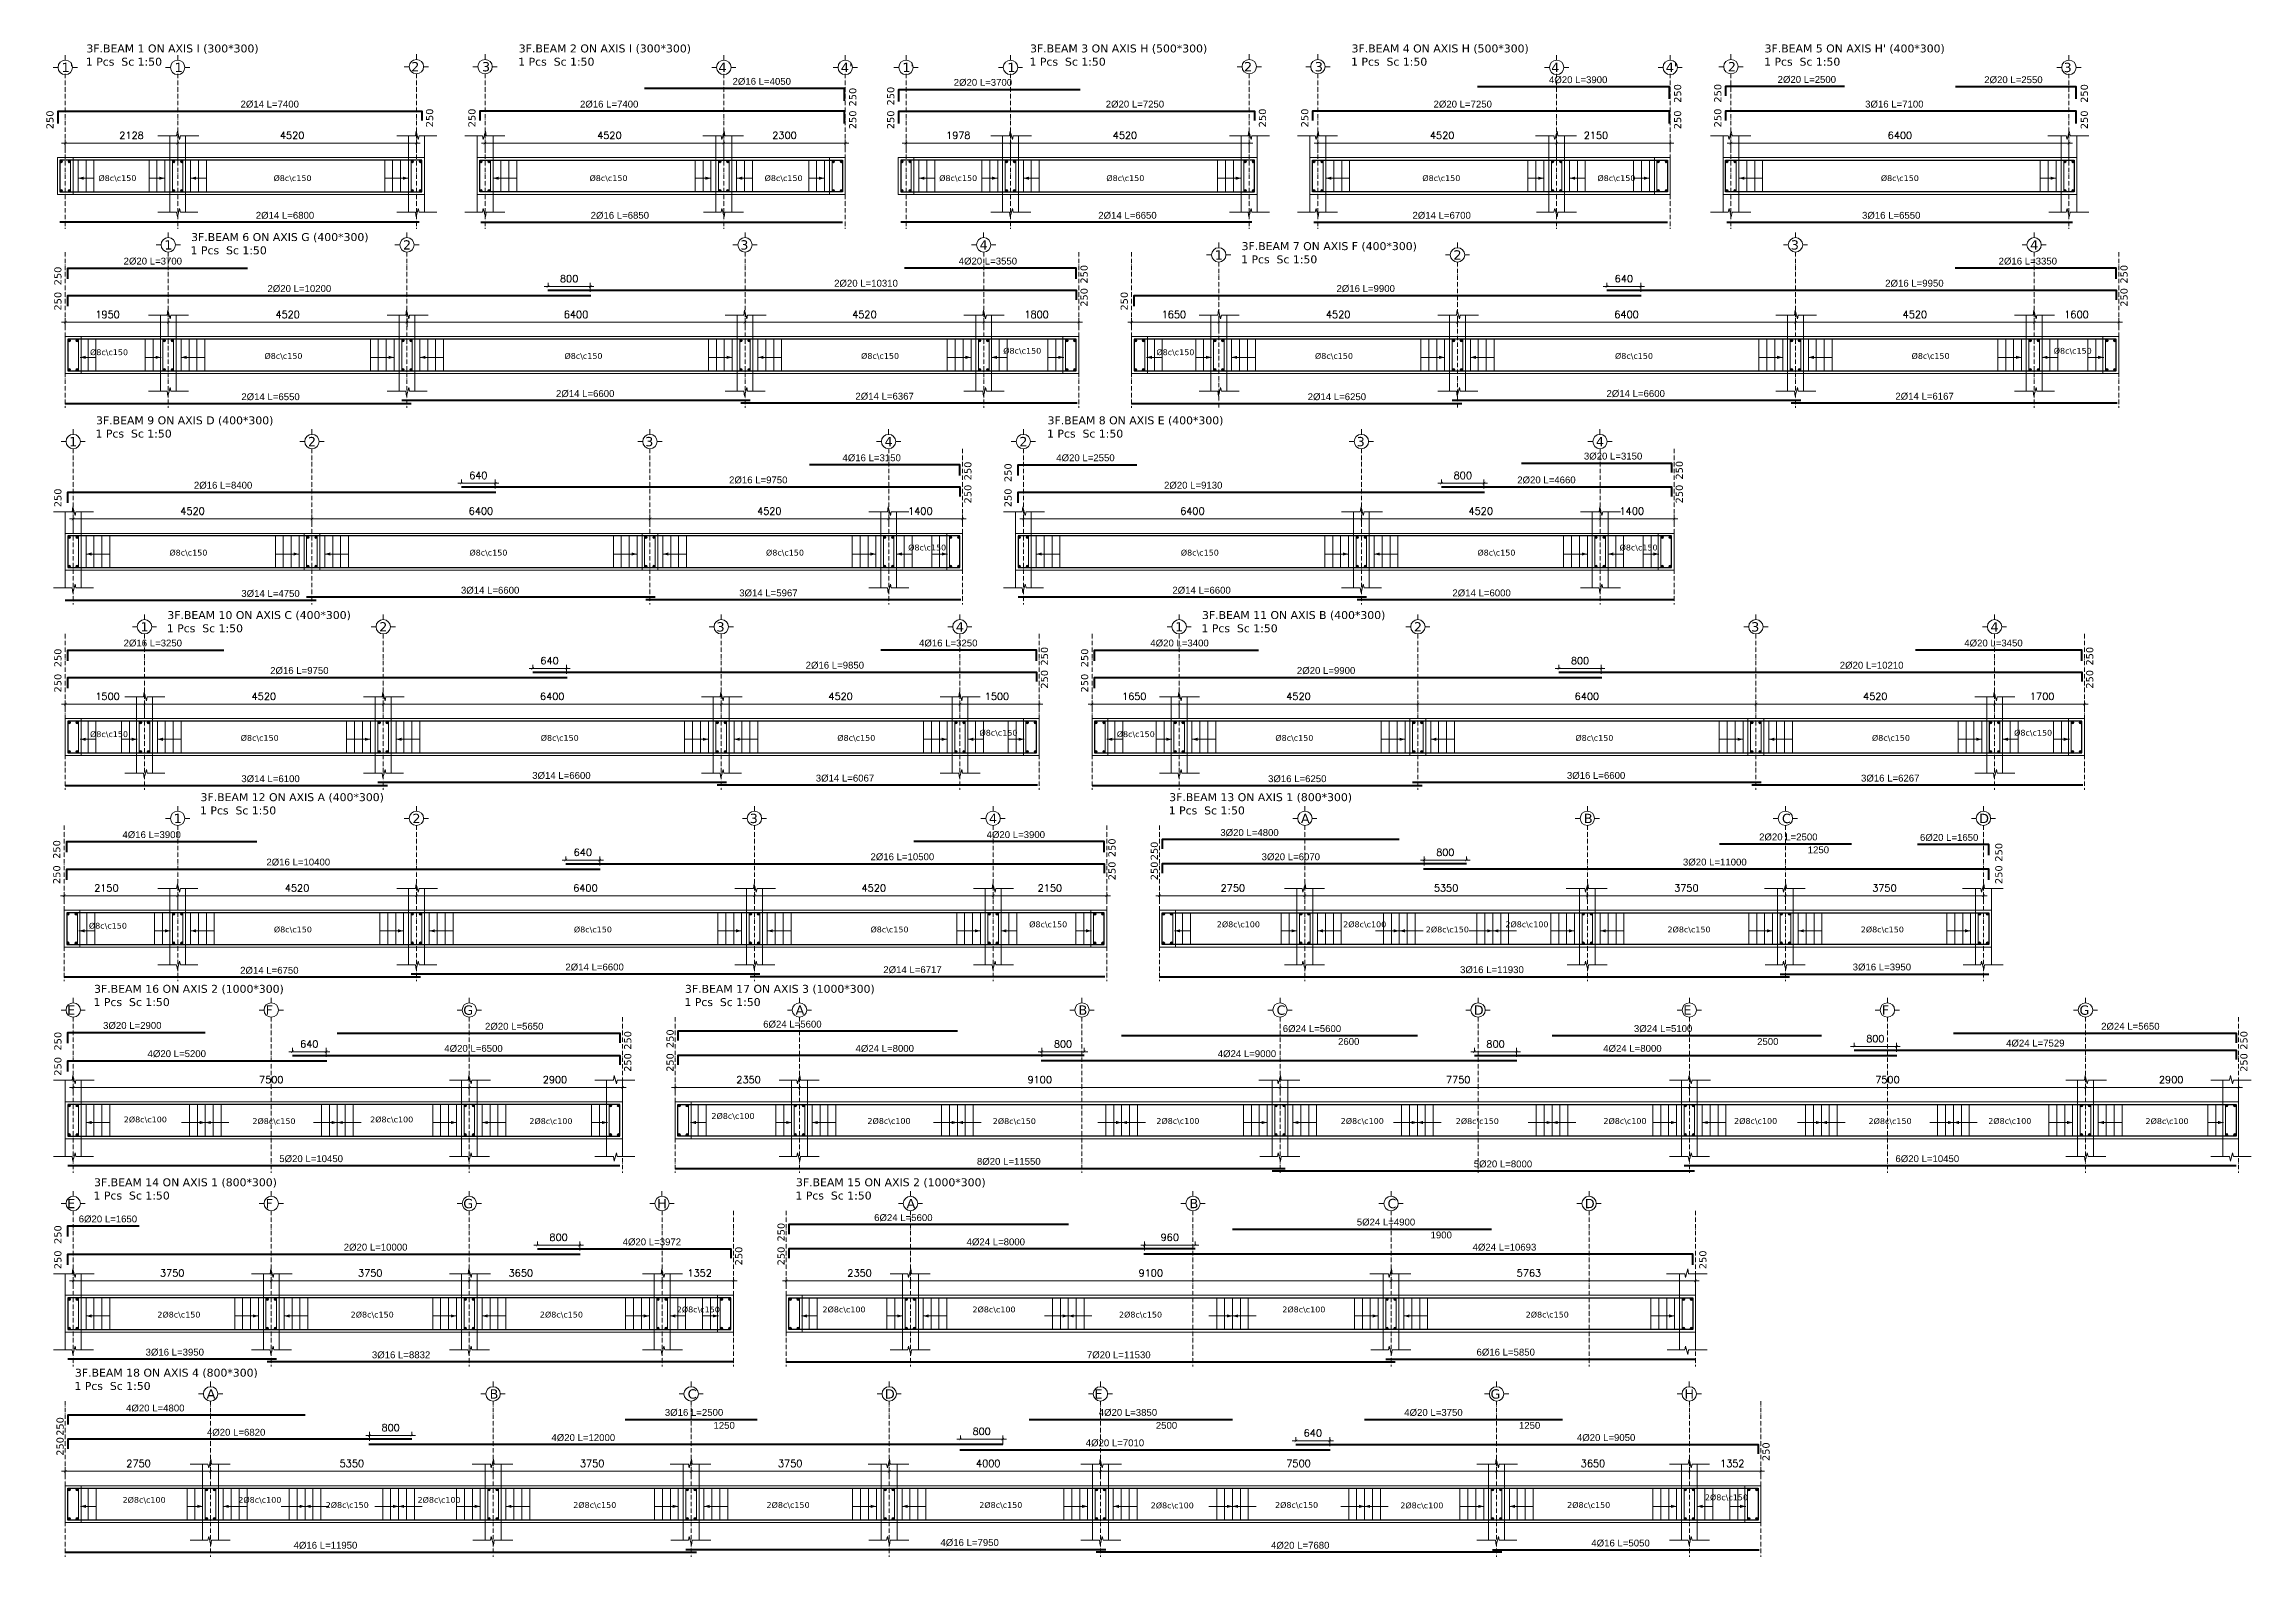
# Model space of a CAD drawing. Header units: inches. Extents: x -17020 to 43805, y -10194 to 123061.
# Drawn here: x 27636 to 31816, y 112118 to 114982 of the extents above; entities that cross this region are included whole.
import ezdxf

# ---------------------------------------------------------------- set-up
doc = ezdxf.new("R2010")
doc.units = ezdxf.units.IN
doc.header["$LTSCALE"] = 0.7
doc.header["$MEASUREMENT"] = 0
doc.linetypes.add('ACAD_ISO10W100', pattern=[18, 12, -3, 0, -3])
doc.layers.get('0').update_dxf_attribs({"lineweight": 13})
doc.layers.get('Defpoints').update_dxf_attribs({"lineweight": 5})
for name, color, linetype, lineweight in [('axis', 254, 'ACAD_ISO10W100', 9), ('BEAM FRAME', 5, 'Continuous', 18), ('COLUMN', 4, 'Continuous', 20), ('elevline', 30, 'Continuous', 20), ('FRAME 070', 5, 'Continuous', 60), ('hatch', 9, 'Continuous', 9), ('renforcment', 141, 'Continuous', 40), ('tex', 3, 'Continuous', 25), ('TEXT', 3, 'Continuous', 25), ('top rein. extension', 50, 'Continuous', 20), ('top renforcment', 7, 'Continuous', 40)]:
    doc.layers.add(name, color=color, linetype=linetype, lineweight=lineweight)
doc.styles.add('100', font='romans.shx', dxfattribs={"height": 13.5})
doc.styles.add('romanc', font='verdana.ttf', dxfattribs={"height": 250})
doc.styles.get("Standard").update_dxf_attribs({"font": 'arial.ttf', "height": 13})
doc.dimstyles.new('100', dxfattribs={"dimtxt": 13.5, "dimasz": 5, "dimexe": 7, "dimexo": 7, "dimgap": 8, "dimtad": 1, "dimdec": 0, "dimlfac": 10, "dimzin": 4, "dimdsep": 46, "dimtxsty": '100', "dimblk": 'ARCHTICK', "dimcen": 0.09, "dimdle": 7, "dimclrd": 1, "dimclre": 8, "dimclrt": 2, "dimadec": 0, "dimazin": 1, "dimtfac": 1, "dimtdec": 0, "dimtix": 1, "dimtofl": 0, "dimtmove": 0, "dimatfit": 3, "dimldrblk": 'ARCHTICK', "dimfxl": 0.18, "dimtolj": 1, "dimtzin": 0, "dimlwd": -1, "dimlwe": -1, "dimarcsym": 0})
doc.dimstyles.get("Standard").update_dxf_attribs({"dimtxt": 13, "dimasz": 5, "dimexe": 0.18, "dimexo": 0.0625, "dimgap": 6, "dimtad": 1, "dimdec": 0, "dimlfac": 10, "dimzin": 0, "dimdsep": 46, "dimtxsty": 'Standard', "dimblk": 'ARCHTICK', "dimcen": 0.09, "dimse1": 1, "dimse2": 1, "dimclrd": 1, "dimclre": 7, "dimclrt": 3, "dimadec": 0, "dimazin": 0, "dimtfac": 1, "dimtdec": 0, "dimtix": 1, "dimtofl": 0, "dimtmove": 0, "dimatfit": 3, "dimldrblk": 'ARCHTICK', "dimfxl": 1, "dimtolj": 1, "dimtzin": 0, "dimarcsym": 0})

msp = doc.modelspace()

# ---------------------------------------------------------------- texts
at = {"layer": 'tex', "style": 'romanc'}
for s, p in [('%%C8c\\c150', (27739.12, 114722.9, -33436.19)), ('%%C8c\\c150', (28070.65, 114722.9, -33436.19)), ('%%C8c\\c150', (28668.95, 114722.9, -33436.19)), ('%%C8c\\c150', (29000.47, 114722.9, -33436.19)), ('%%C8c\\c150', (29330.99, 114722.9, -33436.19)), ('%%C8c\\c150', (29647.51, 114722.9, -33436.19)), ('%%C8c\\c150', (30245.81, 114722.9, -33436.19)), ('%%C8c\\c150', (30577.33, 114722.9, -33436.19)), ('%%C8c\\c150', (31113.95, 114722.9, -33436.19)), ('%%C8c\\c150', (29452.28, 114395.95, -33436.19)), ('%%C8c\\c150', (31441.28, 114395.95, -33436.19)), ('%%C8c\\c150', (27723.26, 114393.3, -33436.19)), ('%%C8c\\c150', (28053.52, 114386.23, -33436.19)), ('%%C8c\\c150', (28621.57, 114386.23, -33436.19)), ('%%C8c\\c150', (29183.1, 114386.23, -33436.19)), ('%%C8c\\c150', (29742.26, 114393.3, -33436.19)), ('%%C8c\\c150', (30042.52, 114386.23, -33436.19)), ('%%C8c\\c150', (30610.57, 114386.23, -33436.19)), ('%%C8c\\c150', (31172.1, 114386.23, -33436.19)), ('%%C8c\\c150', (29272.28, 114023.56, -33654.09)), ('%%C8c\\c150', (30619.28, 114023.56, -33436.19)), ('%%C8c\\c150', (27873.52, 114013.84, -33654.09)), ('%%C8c\\c150', (28441.57, 114013.84, -33654.09)), ('%%C8c\\c150', (29003.1, 114013.84, -33654.09)), ('%%C8c\\c150', (29788.57, 114013.84, -33436.19)), ('%%C8c\\c150', (30350.1, 114013.84, -33436.19)), ('%%C8c\\c150', (27723.26, 113670.17, -33436.19)), ('%%C8c\\c150', (28008.52, 113663.1, -33436.19)), ('%%C8c\\c150', (28576.57, 113663.1, -33436.19)), ('%%C8c\\c150', (29138.1, 113663.1, -33436.19)), ('%%C8c\\c150', (29407.28, 113672.82, -33436.19)), ('%%C8c\\c150', (29667.26, 113670.17, -33436.19)), ('%%C8c\\c150', (29967.52, 113663.1, -33436.19)), ('%%C8c\\c150', (30535.57, 113663.1, -33436.19)), ('%%C8c\\c150', (31097.1, 113663.1, -33436.19)), ('%%C8c\\c150', (31366.28, 113672.82, -33436.19)), ('%%C8c\\c150', (29501.45, 113310.11, -33436.19)), ('2%%C8c\\c100', (29856.73, 113310.11, -33436.19)), ('2%%C8c\\c100', (30095.92, 113310.11, -33436.19)), ('2%%C8c\\c100', (30403.07, 113310.11, -33436.19)), ('%%C8c\\c150', (27721.11, 113307.46, -33436.19)), ('%%C8c\\c150', (28071.37, 113300.38, -33436.19)), ('%%C8c\\c150', (28639.42, 113300.38, -33436.19)), ('%%C8c\\c150', (29200.95, 113300.38, -33436.19)), ('2%%C8c\\c150', (30252.43, 113300.38, -33436.19)), ('2%%C8c\\c150', (30710.01, 113300.38, -33436.19)), ('2%%C8c\\c150', (31076, 113300.38, -33436.19)), ('2%%C8c\\c100', (27787.19, 112940.66)), ('2%%C8c\\c150', (28030.68, 112937.51, -33654.09)), ('2%%C8c\\c100', (28253.63, 112940.66)), ('2%%C8c\\c100', (28555.1, 112937.51, -33654.09)), ('2%%C8c\\c100', (28899.88, 112947.23, -33436.19)), ('2%%C8c\\c100', (29195.25, 112937.81, -33436.19)), ('2%%C8c\\c150', (29432.55, 112937.51, -33436.19)), ('2%%C8c\\c100', (29742.22, 112937.81, -33436.19)), ('2%%C8c\\c100', (30091.36, 112937.81, -33436.19)), ('2%%C8c\\c150', (30309.11, 112937.51, -33436.19)), ('2%%C8c\\c100', (30588.73, 112937.81, -33436.19)), ('2%%C8c\\c100', (30836.15, 112937.81, -33436.19)), ('2%%C8c\\c150', (31090.68, 112937.51, -33436.19)), ('2%%C8c\\c100', (31317.31, 112937.81, -33436.19)), ('2%%C8c\\c100', (31615.1, 112937.51, -33436.19)), ('2%%C8c\\c150', (27850.75, 112571.24, -33654.09)), ('2%%C8c\\c150', (28216.73, 112571.24, -33654.09)), ('2%%C8c\\c150', (28575.01, 112571.24, -33654.09)), ('2%%C8c\\c150', (28834.21, 112580.96, -33654.09)), ('2%%C8c\\c100', (29110.06, 112580.96, -33436.19)), ('2%%C8c\\c100', (29394.05, 112580.96, -33436.19)), ('2%%C8c\\c150', (29671.48, 112571.24, -33436.19)), ('2%%C8c\\c100', (29980.67, 112580.96, -33436.19)), ('2%%C8c\\c150', (30441.58, 112571.24, -33436.19)), ('2%%C8c\\c150', (30780.87, 112225.22)), ('2%%C8c\\c100', (27784.88, 112220.48, -33436.19)), ('2%%C8c\\c100', (28003.98, 112220.48, -33436.19)), ('2%%C8c\\c150', (28169.47, 112210.76, -33436.19)), ('2%%C8c\\c100', (28343.39, 112220.48, -33436.19)), ('2%%C8c\\c150', (28638.16, 112210.76, -33436.19)), ('2%%C8c\\c150', (29004.15, 112210.76, -33436.19)), ('2%%C8c\\c150', (29406.93, 112210.76, -33436.19)), ('2%%C8c\\c100', (29731.57, 112209.92, -33436.19)), ('2%%C8c\\c150', (29966.98, 112210.76, -33436.19)), ('2%%C8c\\c100', (30204.1, 112209.92, -33436.19)), ('2%%C8c\\c150', (30520.01, 112210.76, -33436.19))]:
    msp.add_text(s, height=11, dxfattribs=at).set_placement(p)
at = {"layer": 'TEXT', "style": 'romanc'}
for s, height, p in [('1 Pcs  Sc 1:50 ', 15, (27715.31, 114941.36)), ('3F.BEAM 1 ON AXIS I (300*300)', 15, (27716.33, 114966.46)), ('1 Pcs  Sc 1:50 ', 15, (28533.98, 114941.36)), ('3F.BEAM 2 ON AXIS I (300*300)', 15, (28535, 114966.46)), ('1 Pcs  Sc 1:50 ', 15, (29502.04, 114941.36)), ('3F.BEAM 3 ON AXIS H (500*300)', 15, (29503.06, 114966.46)), ('1 Pcs  Sc 1:50 ', 15, (30110.84, 114941.36)), ('3F.BEAM 4 ON AXIS H (500*300)', 15, (30111.86, 114966.46)), ('1 Pcs  Sc 1:50 ', 15, (30892.86, 114941.36)), ("3F.BEAM 5 ON AXIS H' (400*300)", 15, (30893.87, 114966.46)), ("1'", 17.6, (27669.36, 114929.18)), ('1', 17.6, (27883.31, 114929.18)), ('2', 17.6, (28331.35, 114930.54)), ('3', 17.6, (28465.4, 114930.54)), ('4', 17.6, (28913.06, 114929.18)), ("4'", 17.6, (29144.86, 114929.18)), ("1'", 17.6, (29261.22, 114929.18)), ('1', 17.6, (29460.17, 114929.18)), ('2', 17.6, (29908.21, 114930.54)), ('3', 17.6, (30042.26, 114930.54)), ('4', 17.6, (30489.92, 114929.18)), ("4'", 17.6, (30706.72, 114929.18)), ('2', 17.6, (30824.27, 114930.54)), ('3', 17.6, (31459.93, 114929.18)), ('3F.BEAM 6 ON AXIS G (400*300)', 15, (27914.63, 114609.34)), ('1', 17.6, (27863.78, 114593.19)), ('1 Pcs  Sc 1:50 ', 15, (27913.61, 114584.24)), ('2', 17.6, (28315.78, 114593.19)), ('3', 17.6, (28954.44, 114593.19)), ('4', 17.6, (29407.58, 114593.18)), ('1', 17.6, (29852.78, 114574.21)), ('1 Pcs  Sc 1:50 ', 15, (29902.61, 114567.09)), ('3F.BEAM 7 ON AXIS F (400*300)', 15, (29903.63, 114592.19)), ('2', 17.6, (30304.78, 114574.21)), ('3', 17.6, (30943.44, 114593.19)), ('4', 17.6, (31396.58, 114593.18)), ('1 Pcs  Sc 1:50 ', 15, (27733.61, 114237.23, -217.91)), ('3F.BEAM 9 ON AXIS D (400*300)', 15, (27734.63, 114262.33, -217.91)), ('1 Pcs  Sc 1:50 ', 15, (29535.19, 114237.23)), ('3F.BEAM 8 ON AXIS E (400*300)', 15, (29536.21, 114262.33)), ('1', 17.6, (27683.78, 114220.8, -217.91)), ('2', 17.6, (28135.78, 114220.8, -217.91)), ('3', 17.6, (28774.44, 114220.8, -217.91)), ('4', 17.6, (29227.58, 114220.8, -217.91)), ('2', 17.6, (29482.78, 114220.8)), ('3', 17.6, (30121.44, 114220.8)), ('4', 17.6, (30574.58, 114220.8)), ('3F.BEAM 10 ON AXIS C (400*300)', 15, (27869.63, 113893.7)), ('3F.BEAM 11 ON AXIS B (400*300)', 15, (29828.63, 113893.7)), ('1', 17.6, (27818.78, 113870.06)), ('1 Pcs  Sc 1:50 ', 15, (27868.61, 113868.61)), ('2', 17.6, (28270.78, 113870.06)), ('3', 17.6, (28909.44, 113870.06)), ('4', 17.6, (29362.58, 113870.05)), ('1', 17.6, (29777.78, 113870.06)), ('1 Pcs  Sc 1:50 ', 15, (29827.61, 113868.61)), ('2', 17.6, (30229.78, 113870.06)), ('3', 17.6, (30868.44, 113870.06)), ('4', 17.6, (31321.58, 113870.05)), ('1 Pcs  Sc 1:50 ', 15, (27931.46, 113523.78)), ('3F.BEAM 12 ON AXIS A (400*300)', 15, (27932.48, 113548.88)), ('1 Pcs  Sc 1:50 ', 15, (29765.54, 113523.78)), ('3F.BEAM 13 ON AXIS 1 (800*300)', 15, (29766.56, 113548.88)), ('1', 17.6, (27881.63, 113507.35)), ('2', 17.6, (28333.63, 113507.35)), ('3', 17.6, (28972.29, 113507.35)), ('4', 17.6, (29425.43, 113507.34)), ('A', 17.6, (30015.9, 113507.34)), ('B', 17.6, (30551.63, 113507.35)), ('C', 17.6, (30926.63, 113507.35)), ('D', 17.6, (31300.11, 113507.35)), ('3F.BEAM 16 ON AXIS 2 (1000*300)', 15, (27730.9, 113186.01, -217.91)), ('3F.BEAM 17 ON AXIS 3 (1000*300)', 15, (28849.71, 113186.01)), ('E', 17.6, (27679.9, 113144.47, -217.91)), ('1 Pcs  Sc 1:50 ', 15, (27729.88, 113160.91, -217.91)), ('F', 17.6, (28055.67, 113144.47, -217.91)), ('G', 17.6, (28429.98, 113144.47, -217.91)), ('1 Pcs  Sc 1:50 ', 15, (28848.69, 113160.91)), ('A', 17.6, (29059.05, 113144.47)), ('B', 17.6, (29594.78, 113144.47)), ('C', 17.6, (29969.78, 113144.47)), ('D', 17.6, (30343.26, 113144.47)), ('E', 17.6, (30739.9, 113144.47)), ('F', 17.6, (31115.66, 113144.47)), ('G', 17.6, (31489.98, 113144.47)), ('3F.BEAM 14 ON AXIS 1 (800*300)', 15, (27730.9, 112819.73, -217.91)), ('3F.BEAM 15 ON AXIS 2 (1000*300)', 15, (29059.88, 112819.73)), ('E', 17.6, (27679.9, 112778.2, -217.91)), ('1 Pcs  Sc 1:50 ', 15, (27729.88, 112794.63, -217.91)), ('F', 17.6, (28055.67, 112778.2, -217.91)), ('G', 17.6, (28429.98, 112778.2, -217.91)), ('H', 17.6, (28797.16, 112778.2, -217.91)), ('1 Pcs  Sc 1:50 ', 15, (29058.86, 112794.63)), ('A', 17.6, (29269.23, 112778.2)), ('B', 17.6, (29804.96, 112778.2)), ('C', 17.6, (30179.96, 112778.2)), ('D', 17.6, (30553.44, 112778.2)), ('1 Pcs  Sc 1:50 ', 15, (27693.69, 112434.16)), ('3F.BEAM 18 ON AXIS 4 (800*300)', 15, (27694.71, 112459.25)), ('A', 17.6, (27944.05, 112417.72)), ('B', 17.6, (28479.78, 112417.72)), ('C', 17.6, (28854.78, 112417.72)), ('D', 17.6, (29228.26, 112417.72)), ('E', 17.6, (29624.9, 112417.72)), ('G', 17.6, (30374.98, 112417.72)), ('H', 17.6, (30742.16, 112417.72))]:
    msp.add_text(s, height=height, dxfattribs=at).set_placement(p)
for p in [(29174.03, 114864.2, -72739.24), (29245.96, 114866.08, -72739.24), (30735.89, 114871.08, -72739.24), (30811.93, 114871.44, -73392.95), (31505.89, 114871.08, -72957.14), (27654.1, 114821.15, -72739.24), (28372.91, 114824.71, -73392.95), (28453.06, 114824.71, -73392.95), (29174.03, 114821.15, -72739.24), (29245.96, 114821.15, -72739.24), (29949.77, 114824.71, -73392.95), (30029.92, 114824.71, -73392.95), (30735.89, 114821.15, -72739.24), (30811.93, 114824.71, -73392.95), (31505.89, 114821.15, -72957.14), (27669.1, 114525.5, -72739.24), (29612.06, 114528.75, -73175.05), (31581.06, 114528.75, -73175.05), (27669.1, 114477.81, -72739.24), (29612.06, 114484.99, -73175.05), (29688.1, 114477.81, -72739.24), (31581.06, 114484.99, -73175.05), (29392.06, 114156.36, -73392.95), (29468.1, 114153.12, -72521.33), (30739.06, 114157.72, -73175.05), (27669.1, 114105.42, -72957.14), (29392.06, 114112.61, -73392.95), (29468.1, 114105.42, -72521.33), (30739.06, 114112.61, -73175.05), (27669.1, 113802.37, -72739.24), (29537.06, 113805.62, -73175.05), (29613.1, 113802.37, -72739.24), (31516.06, 113805.62, -73175.05), (27669.1, 113754.68, -72739.24), (29537.06, 113761.87, -73175.05), (29613.1, 113754.68, -72739.24), (31516.06, 113761.87, -73175.05), (27666.95, 113439.66, -72739.24), (29664.91, 113442.91, -73175.05), (29745.06, 113436.9, -73175.05), (31344.02, 113434.36, -72521.33), (27666.95, 113391.97, -72739.24), (29664.91, 113399.15, -73175.05), (29745.06, 113399.15, -73175.05), (31344.02, 113391.97, -72521.33), (27669.1, 113076.79, -72739.24), (28748.06, 113078.25, -73392.95), (28828.21, 113081.43, -73175.05), (31808.06, 113078.25, -73175.05), (28748.06, 113036.28, -73392.95), (28828.21, 113036.28, -73175.05), (31808.06, 113036.28, -73175.05), (27669.1, 113029.1, -72739.24), (27669.1, 112710.52, -72739.24), (29038.38, 112715.16, -73175.05), (27669.1, 112662.82, -72739.24), (28958.23, 112670.01, -73392.95), (29038.38, 112670.01, -73175.05), (30783.63, 112662.82, -72739.24), (27673.21, 112347.27, -73175.05), (27673.21, 112309.53, -73175.05), (30903.23, 112299.53, -73175.05)]:
    msp.add_text('250', height=13.5, rotation=90, dxfattribs=at).set_placement(p)

# ---------------------------------------------------------------- blocks, each defined once
blk = doc.blocks.new('_ArchTick')
at = {"color": 0, "linetype": 'ByBlock', "lineweight": 0, "const_width": 0.15}
blk.add_lwpolyline([(-0.5, -0.5), (0.5, 0.5)], dxfattribs=at)
blk = doc.blocks.new('*D973')
at = {"color": 1, "transparency": 16777216}
blk.add_line((27882.2, 114794.7), (28348.2, 114794.7), dxfattribs=at)
at = {"color": 8, "transparency": 16777216}
for p, q in [((27889.2, 114758.2), (27889.2, 114801.7)), ((28341.2, 114776.5), (28341.2, 114801.7))]:
    blk.add_line(p, q, dxfattribs=at)
at = {"layer": 'Defpoints', "color": 0, "transparency": 16777216}
for p in [(28341.2, 114794.7), (27889.2, 114751.2), (28341.2, 114769.5)]:
    blk.add_point(p, dxfattribs=at)
at = {"color": 1, "transparency": 16777216, "xscale": 5, "yscale": 5, "zscale": 5, "rotation": 180}
blk.add_blockref('_ArchTick', (27889.2, 114794.7), dxfattribs=at)
at = {"color": 1, "transparency": 16777216, "xscale": 5, "yscale": 5, "zscale": 5}
blk.add_blockref('_ArchTick', (28341.2, 114794.7), dxfattribs=at)
at = {"color": 2, "transparency": 16777216, "insert": (28105.9, 114809.5), "char_height": 13.5, "attachment_point": 5, "style": '100'}
blk.add_mtext('\\A1;4520', dxfattribs=at)
blk = doc.blocks.new('*D974')
at = {"layer": 'Defpoints', "color": 0, "transparency": 16777216}
for p in [(27666.4, 114644.8, -13652.7), (28346.4, 114644.8, -37318.8), (28346.4, 114644.8)]:
    blk.add_point(p, dxfattribs=at)
at = {"layer": 'TEXT', "color": 3, "transparency": 16777216, "insert": (28092.4, 114657.8), "char_height": 13, "attachment_point": 5}
blk.add_mtext('\\A1;2%%C14 L=6800', dxfattribs=at)
blk = doc.blocks.new('*D975')
at = {"layer": 'Defpoints', "color": 0, "transparency": 16777216}
for p in [(27636.4, 114855.3, 264.3), (27636.4, 114855.3), (28376.4, 114855.3, -440.4)]:
    blk.add_point(p, dxfattribs=at)
at = {"layer": 'TEXT', "color": 3, "transparency": 16777216, "insert": (28063.5, 114868.3), "char_height": 13, "attachment_point": 5}
blk.add_mtext('\\A1;2%%C14 L=7400', dxfattribs=at)
blk = doc.blocks.new('*D976')
at = {"color": 1, "transparency": 16777216}
blk.add_line((27896.2, 114794.7), (27669.4, 114794.7), dxfattribs=at)
at = {"color": 8, "transparency": 16777216}
for p, q in [((27676.4, 114776.5), (27676.4, 114801.7)), ((27889.2, 114758.2), (27889.2, 114801.7))]:
    blk.add_line(p, q, dxfattribs=at)
at = {"layer": 'Defpoints', "color": 0, "transparency": 16777216}
for p in [(27676.4, 114794.7), (27676.4, 114769.5), (27889.2, 114751.2)]:
    blk.add_point(p, dxfattribs=at)
at = {"color": 1, "transparency": 16777216, "xscale": 5, "yscale": 5, "zscale": 5, "rotation": 180}
blk.add_blockref('_ArchTick', (27676.4, 114794.7), dxfattribs=at)
at = {"color": 1, "transparency": 16777216, "xscale": 5, "yscale": 5, "zscale": 5}
blk.add_blockref('_ArchTick', (27889.2, 114794.7), dxfattribs=at)
at = {"color": 2, "transparency": 16777216, "insert": (27801.8, 114809.5), "char_height": 13.5, "attachment_point": 5, "style": '100'}
blk.add_mtext('\\A1;2128', dxfattribs=at)
blk = doc.blocks.new('*D977')
at = {"color": 1, "transparency": 16777216}
blk.add_line((28930.2, 114794.7), (28464.2, 114794.7), dxfattribs=at)
at = {"color": 8, "transparency": 16777216}
for p, q in [((28471.2, 114776.5), (28471.2, 114801.7)), ((28923.2, 114758.2), (28923.2, 114801.7))]:
    blk.add_line(p, q, dxfattribs=at)
at = {"layer": 'Defpoints', "color": 0, "transparency": 16777216}
for p in [(28471.2, 114794.7), (28471.2, 114769.5), (28923.2, 114751.2)]:
    blk.add_point(p, dxfattribs=at)
at = {"color": 1, "transparency": 16777216, "xscale": 5, "yscale": 5, "zscale": 5, "rotation": 180}
blk.add_blockref('_ArchTick', (28471.2, 114794.7), dxfattribs=at)
at = {"color": 1, "transparency": 16777216, "xscale": 5, "yscale": 5, "zscale": 5}
blk.add_blockref('_ArchTick', (28923.2, 114794.7), dxfattribs=at)
at = {"color": 2, "transparency": 16777216, "insert": (28706.6, 114809.5), "char_height": 13.5, "attachment_point": 5, "style": '100'}
blk.add_mtext('\\A1;4520', dxfattribs=at)
blk = doc.blocks.new('*D978')
at = {"layer": 'Defpoints', "color": 0, "transparency": 16777216}
for p in [(28463.2, 114644.8, -37318.8), (28463.2, 114644.8), (29148.2, 114644.8, -13652.7)]:
    blk.add_point(p, dxfattribs=at)
at = {"layer": 'TEXT', "color": 3, "transparency": 16777216, "insert": (28726.4, 114657.8), "char_height": 13, "attachment_point": 5}
blk.add_mtext('\\A1;2%%C16 L=6850', dxfattribs=at)
blk = doc.blocks.new('*D979')
at = {"layer": 'Defpoints', "color": 0, "transparency": 16777216}
for p in [(28437.8, 114855.3, -440.4), (29177.8, 114855.3, 264.3), (29177.8, 114855.3)]:
    blk.add_point(p, dxfattribs=at)
at = {"layer": 'TEXT', "color": 3, "transparency": 16777216, "insert": (28706.2, 114868.3), "char_height": 13, "attachment_point": 5}
blk.add_mtext('\\A1;2%%C16 L=7400', dxfattribs=at)
blk = doc.blocks.new('*D980')
at = {"color": 1, "transparency": 16777216}
blk.add_line((28916.2, 114794.7), (29160.2, 114794.7), dxfattribs=at)
at = {"color": 8, "transparency": 16777216}
for p, q in [((28923.2, 114758.2), (28923.2, 114801.7)), ((29153.2, 114787), (29153.2, 114801.7))]:
    blk.add_line(p, q, dxfattribs=at)
at = {"layer": 'Defpoints', "color": 0, "transparency": 16777216}
for p in [(29153.2, 114794.7), (28923.2, 114751.2), (29153.2, 114780)]:
    blk.add_point(p, dxfattribs=at)
at = {"color": 1, "transparency": 16777216, "xscale": 5, "yscale": 5, "zscale": 5, "rotation": 180}
blk.add_blockref('_ArchTick', (28923.2, 114794.7), dxfattribs=at)
at = {"color": 1, "transparency": 16777216, "xscale": 5, "yscale": 5, "zscale": 5}
blk.add_blockref('_ArchTick', (29153.2, 114794.7), dxfattribs=at)
at = {"color": 2, "transparency": 16777216, "insert": (29038.2, 114809.5), "char_height": 13.5, "attachment_point": 5, "style": '100'}
blk.add_mtext('\\A1;2300', dxfattribs=at)
blk = doc.blocks.new('*D981')
at = {"color": 1, "transparency": 16777216}
blk.add_line((29459.1, 114794.7), (29925.1, 114794.7), dxfattribs=at)
at = {"color": 8, "transparency": 16777216}
for p, q in [((29466.1, 114758.2), (29466.1, 114801.7)), ((29918.1, 114776.5), (29918.1, 114801.7))]:
    blk.add_line(p, q, dxfattribs=at)
at = {"layer": 'Defpoints', "color": 0, "transparency": 16777216}
for p in [(29918.1, 114794.7), (29466.1, 114751.2), (29918.1, 114769.5)]:
    blk.add_point(p, dxfattribs=at)
at = {"color": 1, "transparency": 16777216, "xscale": 5, "yscale": 5, "zscale": 5, "rotation": 180}
blk.add_blockref('_ArchTick', (29466.1, 114794.7), dxfattribs=at)
at = {"color": 1, "transparency": 16777216, "xscale": 5, "yscale": 5, "zscale": 5}
blk.add_blockref('_ArchTick', (29918.1, 114794.7), dxfattribs=at)
at = {"color": 2, "transparency": 16777216, "insert": (29682.7, 114809.5), "char_height": 13.5, "attachment_point": 5, "style": '100'}
blk.add_mtext('\\A1;4520', dxfattribs=at)
blk = doc.blocks.new('*D982')
at = {"layer": 'Defpoints', "color": 0, "transparency": 16777216}
for p in [(29258.2, 114644.8, -13652.7), (29923.3, 114644.8, -37318.8), (29923.3, 114644.8)]:
    blk.add_point(p, dxfattribs=at)
at = {"layer": 'TEXT', "color": 3, "transparency": 16777216, "insert": (29687.5, 114657.8), "char_height": 13, "attachment_point": 5}
blk.add_mtext('\\A1;2%%C14 L=6650', dxfattribs=at)
blk = doc.blocks.new('*D983')
at = {"layer": 'Defpoints', "color": 0, "transparency": 16777216}
for p in [(29228.2, 114855.3, 264.3), (29228.2, 114855.3), (29953.3, 114855.3, -440.4)]:
    blk.add_point(p, dxfattribs=at)
at = {"layer": 'TEXT', "color": 3, "transparency": 16777216, "insert": (29701.6, 114868.3), "char_height": 13, "attachment_point": 5}
blk.add_mtext('\\A1;2%%C20 L=7250', dxfattribs=at)
blk = doc.blocks.new('*D984')
at = {"color": 1, "transparency": 16777216}
blk.add_line((29473.1, 114794.7), (29261.2, 114794.7), dxfattribs=at)
at = {"color": 8, "transparency": 16777216}
for p, q in [((29268.2, 114776.5), (29268.2, 114801.7)), ((29466.1, 114758.2), (29466.1, 114801.7))]:
    blk.add_line(p, q, dxfattribs=at)
at = {"layer": 'Defpoints', "color": 0, "transparency": 16777216}
for p in [(29268.2, 114794.7), (29268.2, 114769.5), (29466.1, 114751.2)]:
    blk.add_point(p, dxfattribs=at)
at = {"color": 1, "transparency": 16777216, "xscale": 5, "yscale": 5, "zscale": 5, "rotation": 180}
blk.add_blockref('_ArchTick', (29268.2, 114794.7), dxfattribs=at)
at = {"color": 1, "transparency": 16777216, "xscale": 5, "yscale": 5, "zscale": 5}
blk.add_blockref('_ArchTick', (29466.1, 114794.7), dxfattribs=at)
at = {"color": 2, "transparency": 16777216, "insert": (29367.2, 114809.5), "char_height": 13.5, "attachment_point": 5, "style": '100'}
blk.add_mtext('\\A1;1978', dxfattribs=at)
blk = doc.blocks.new('*D985')
at = {"layer": 'Defpoints', "color": 0, "transparency": 16777216}
for p in [(29228.2, 114896.5, 264.3), (29228.2, 114896.5), (29598.2, 114896.5, 136.2)]:
    blk.add_point(p, dxfattribs=at)
at = {"layer": 'TEXT', "color": 3, "transparency": 16777216, "insert": (29413.8, 114909.5), "char_height": 13, "attachment_point": 5}
blk.add_mtext('\\A1;2%%C20 L=3700', dxfattribs=at)
blk = doc.blocks.new('*D986')
at = {"color": 1, "transparency": 16777216}
blk.add_line((30507.1, 114794.7), (30041.1, 114794.7), dxfattribs=at)
at = {"color": 8, "transparency": 16777216}
for p, q in [((30048.1, 114776.5), (30048.1, 114801.7)), ((30500.1, 114758.2), (30500.1, 114801.7))]:
    blk.add_line(p, q, dxfattribs=at)
at = {"layer": 'Defpoints', "color": 0, "transparency": 16777216}
for p in [(30048.1, 114794.7), (30048.1, 114769.5), (30500.1, 114751.2)]:
    blk.add_point(p, dxfattribs=at)
at = {"color": 1, "transparency": 16777216, "xscale": 5, "yscale": 5, "zscale": 5, "rotation": 180}
blk.add_blockref('_ArchTick', (30048.1, 114794.7), dxfattribs=at)
at = {"color": 1, "transparency": 16777216, "xscale": 5, "yscale": 5, "zscale": 5}
blk.add_blockref('_ArchTick', (30500.1, 114794.7), dxfattribs=at)
at = {"color": 2, "transparency": 16777216, "insert": (30283.4, 114809.5), "char_height": 13.5, "attachment_point": 5, "style": '100'}
blk.add_mtext('\\A1;4520', dxfattribs=at)
blk = doc.blocks.new('*D987')
at = {"layer": 'Defpoints', "color": 0, "transparency": 16777216}
for p in [(30040.1, 114644.8, -37318.8), (30040.1, 114644.8), (30710.1, 114644.8, -13652.7)]:
    blk.add_point(p, dxfattribs=at)
at = {"layer": 'TEXT', "color": 3, "transparency": 16777216, "insert": (30282.4, 114657.8), "char_height": 13, "attachment_point": 5}
blk.add_mtext('\\A1;2%%C14 L=6700', dxfattribs=at)
blk = doc.blocks.new('*D988')
at = {"layer": 'Defpoints', "color": 0, "transparency": 16777216}
for p in [(30014.7, 114855.3, -440.4), (30739.7, 114855.3, 264.3), (30739.7, 114855.3)]:
    blk.add_point(p, dxfattribs=at)
at = {"layer": 'TEXT', "color": 3, "transparency": 16777216, "insert": (30322.3, 114868.3), "char_height": 13, "attachment_point": 5}
blk.add_mtext('\\A1;2%%C20 L=7250', dxfattribs=at)
blk = doc.blocks.new('*D989')
at = {"color": 1, "transparency": 16777216}
blk.add_line((30493.1, 114794.7), (30722.1, 114794.7), dxfattribs=at)
at = {"color": 8, "transparency": 16777216}
for p, q in [((30500.1, 114758.2), (30500.1, 114801.7)), ((30715.1, 114787), (30715.1, 114801.7))]:
    blk.add_line(p, q, dxfattribs=at)
at = {"layer": 'Defpoints', "color": 0, "transparency": 16777216}
for p in [(30715.1, 114794.7), (30500.1, 114751.2), (30715.1, 114780)]:
    blk.add_point(p, dxfattribs=at)
at = {"color": 1, "transparency": 16777216, "xscale": 5, "yscale": 5, "zscale": 5, "rotation": 180}
blk.add_blockref('_ArchTick', (30500.1, 114794.7), dxfattribs=at)
at = {"color": 1, "transparency": 16777216, "xscale": 5, "yscale": 5, "zscale": 5}
blk.add_blockref('_ArchTick', (30715.1, 114794.7), dxfattribs=at)
at = {"color": 2, "transparency": 16777216, "insert": (30574.6, 114809.5), "char_height": 13.5, "attachment_point": 5, "style": '100'}
blk.add_mtext('\\A1;2150', dxfattribs=at)
blk = doc.blocks.new('*D990')
at = {"layer": 'Defpoints', "color": 0, "transparency": 16777216}
for p in [(30350.1, 114901.5, 136.2), (30740.1, 114901.5, 264.3), (30740.1, 114901.5)]:
    blk.add_point(p, dxfattribs=at)
at = {"layer": 'TEXT', "color": 3, "transparency": 16777216, "insert": (30540.9, 114914.5), "char_height": 13, "attachment_point": 5}
blk.add_mtext('\\A1;4%%C20 L=3900', dxfattribs=at)
blk = doc.blocks.new('*D991')
at = {"color": 1, "transparency": 16777216}
blk.add_line((31477.1, 114794.7), (30823.1, 114794.7), dxfattribs=at)
at = {"color": 8, "transparency": 16777216}
for p, q in [((30830.1, 114776.5), (30830.1, 114801.7)), ((31470.1, 114758.2), (31470.1, 114801.7))]:
    blk.add_line(p, q, dxfattribs=at)
at = {"layer": 'Defpoints', "color": 0, "transparency": 16777216}
for p in [(30830.1, 114794.7), (30830.1, 114769.5), (31470.1, 114751.2)]:
    blk.add_point(p, dxfattribs=at)
at = {"color": 1, "transparency": 16777216, "xscale": 5, "yscale": 5, "zscale": 5, "rotation": 180}
blk.add_blockref('_ArchTick', (30830.1, 114794.7), dxfattribs=at)
at = {"color": 1, "transparency": 16777216, "xscale": 5, "yscale": 5, "zscale": 5}
blk.add_blockref('_ArchTick', (31470.1, 114794.7), dxfattribs=at)
at = {"color": 2, "transparency": 16777216, "insert": (31150.1, 114809.5), "char_height": 13.5, "attachment_point": 5, "style": '100'}
blk.add_mtext('\\A1;6400', dxfattribs=at)
blk = doc.blocks.new('*D992')
at = {"layer": 'Defpoints', "color": 0, "transparency": 16777216}
for p in [(30822.1, 114644.8, -37318.8), (30822.1, 114644.8), (31477.1, 114644.8, -13870.6)]:
    blk.add_point(p, dxfattribs=at)
at = {"layer": 'TEXT', "color": 3, "transparency": 16777216, "insert": (31133.6, 114657.8), "char_height": 13, "attachment_point": 5}
blk.add_mtext('\\A1;3%%C16 L=6550', dxfattribs=at)
blk = doc.blocks.new('*D993')
at = {"layer": 'Defpoints', "color": 0, "transparency": 16777216}
for p in [(30796.7, 114855.3, -440.4), (31506.7, 114855.3, 46.4), (31506.7, 114855.3)]:
    blk.add_point(p, dxfattribs=at)
at = {"layer": 'TEXT', "color": 3, "transparency": 16777216, "insert": (31139.5, 114868.3), "char_height": 13, "attachment_point": 5}
blk.add_mtext('\\A1;3%%C16 L=7100', dxfattribs=at)
blk = doc.blocks.new('*D994')
at = {"layer": 'Defpoints', "color": 0, "transparency": 16777216}
for p in [(31255.1, 114901.5, 136.2), (31510.1, 114901.5, 46.4), (31510.1, 114901.5)]:
    blk.add_point(p, dxfattribs=at)
at = {"layer": 'TEXT', "color": 3, "transparency": 16777216, "insert": (31365, 114914.5), "char_height": 13, "attachment_point": 5}
blk.add_mtext('\\A1;2%%C20 L=2550', dxfattribs=at)
blk = doc.blocks.new('*D995')
at = {"layer": 'Defpoints', "color": 0, "transparency": 16777216}
for p in [(30795.1, 114902, -440.4), (31045.1, 114902, -290.9), (31045.1, 114902)]:
    blk.add_point(p, dxfattribs=at)
at = {"layer": 'TEXT', "color": 3, "transparency": 16777216, "insert": (30973.8, 114915), "char_height": 13, "attachment_point": 5}
blk.add_mtext('\\A1;2%%C20 L=2500', dxfattribs=at)
blk = doc.blocks.new('*D996')
at = {"layer": 'Defpoints', "color": 0, "transparency": 16777216}
for p in [(28772.8, 114898.3, -121), (29177.8, 114898.3, 264.3), (29177.8, 114898.3)]:
    blk.add_point(p, dxfattribs=at)
at = {"layer": 'TEXT', "color": 3, "transparency": 16777216, "insert": (28995.1, 114911.4), "char_height": 13, "attachment_point": 5}
blk.add_mtext('\\A1;2%%C16 L=4050', dxfattribs=at)
blk = doc.blocks.new('*D997')
at = {"layer": 'Defpoints', "color": 0, "transparency": 16777216}
for p in [(27651.4, 114506.2, -218.4), (27651.4, 114506.2), (28671.4, 114506.2, -167.8)]:
    blk.add_point(p, dxfattribs=at)
at = {"layer": 'TEXT', "color": 3, "transparency": 16777216, "insert": (28119.6, 114519.2), "char_height": 13, "attachment_point": 5}
blk.add_mtext('\\A1;2%%C20 L=10200', dxfattribs=at)
blk = doc.blocks.new('*D998')
at = {"color": 1, "transparency": 16777216}
blk.add_line((28956.4, 114455.6), (29422.4, 114455.6), dxfattribs=at)
at = {"color": 8, "transparency": 16777216}
for p, q in [((28963.4, 114449), (28963.4, 114462.6)), ((29415.4, 114449.6), (29415.4, 114462.6))]:
    blk.add_line(p, q, dxfattribs=at)
at = {"layer": 'Defpoints', "color": 0, "transparency": 16777216}
for p in [(29415.4, 114455.6), (28963.4, 114442), (29415.4, 114442.6)]:
    blk.add_point(p, dxfattribs=at)
at = {"color": 1, "transparency": 16777216, "xscale": 5, "yscale": 5, "zscale": 5, "rotation": 180}
blk.add_blockref('_ArchTick', (28963.4, 114455.6), dxfattribs=at)
at = {"color": 1, "transparency": 16777216, "xscale": 5, "yscale": 5, "zscale": 5}
blk.add_blockref('_ArchTick', (29415.4, 114455.6), dxfattribs=at)
at = {"color": 2, "transparency": 16777216, "insert": (29189.4, 114470.3), "char_height": 13.5, "attachment_point": 5, "style": '100'}
blk.add_mtext('\\A1;4520', dxfattribs=at)
blk = doc.blocks.new('*D999')
at = {"layer": 'Defpoints', "color": 0, "transparency": 16777216}
for p in [(28590.4, 114516.2, -157.8), (28590.4, 114516.2), (29621.4, 114516.2, -218.5)]:
    blk.add_point(p, dxfattribs=at)
at = {"layer": 'TEXT', "color": 3, "transparency": 16777216, "insert": (29192.5, 114529.2), "char_height": 13, "attachment_point": 5}
blk.add_mtext('\\A1;2%%C20 L=10310', dxfattribs=at)
blk = doc.blocks.new('*D1029')
at = {"color": 1, "transparency": 16777216}
blk.add_line((28677.4, 114523.2), (28583.4, 114523.2), dxfattribs=at)
at = {"color": 8, "transparency": 16777216}
for p, q in [((28590.4, 114523.2), (28590.4, 114530.2)), ((28670.4, 114513.2), (28670.4, 114530.2))]:
    blk.add_line(p, q, dxfattribs=at)
at = {"layer": 'Defpoints', "color": 0, "transparency": 16777216}
for p in [(28590.4, 114523.2), (28590.4, 114516.2), (28670.4, 114506.2)]:
    blk.add_point(p, dxfattribs=at)
at = {"color": 1, "transparency": 16777216, "xscale": 5, "yscale": 5, "zscale": 5, "rotation": 180}
blk.add_blockref('_ArchTick', (28590.4, 114523.2), dxfattribs=at)
at = {"color": 1, "transparency": 16777216, "xscale": 5, "yscale": 5, "zscale": 5}
blk.add_blockref('_ArchTick', (28670.4, 114523.2), dxfattribs=at)
at = {"color": 2, "transparency": 16777216, "insert": (28630.4, 114537.9), "char_height": 13.5, "attachment_point": 5, "style": '100'}
blk.add_mtext('\\A1;800', dxfattribs=at)
blk = doc.blocks.new('*D1000')
at = {"color": 1, "transparency": 16777216}
blk.add_line((28970.4, 114455.6), (28316.4, 114455.6), dxfattribs=at)
at = {"color": 8, "transparency": 16777216}
for p, q in [((28323.4, 114446.7), (28323.4, 114462.6)), ((28963.4, 114449), (28963.4, 114462.6))]:
    blk.add_line(p, q, dxfattribs=at)
at = {"layer": 'Defpoints', "color": 0, "transparency": 16777216}
for p in [(28323.4, 114455.6), (28323.4, 114439.7), (28963.4, 114442)]:
    blk.add_point(p, dxfattribs=at)
at = {"color": 1, "transparency": 16777216, "xscale": 5, "yscale": 5, "zscale": 5, "rotation": 180}
blk.add_blockref('_ArchTick', (28323.4, 114455.6), dxfattribs=at)
at = {"color": 1, "transparency": 16777216, "xscale": 5, "yscale": 5, "zscale": 5}
blk.add_blockref('_ArchTick', (28963.4, 114455.6), dxfattribs=at)
at = {"color": 2, "transparency": 16777216, "insert": (28643.4, 114470.3), "char_height": 13.5, "attachment_point": 5, "style": '100'}
blk.add_mtext('\\A1;6400', dxfattribs=at)
blk = doc.blocks.new('*D1001')
at = {"color": 1, "transparency": 16777216}
blk.add_line((27864.4, 114455.6), (28330.4, 114455.6), dxfattribs=at)
at = {"color": 8, "transparency": 16777216}
for p, q in [((27871.4, 114434.4), (27871.4, 114462.6)), ((28323.4, 114446.7), (28323.4, 114462.6))]:
    blk.add_line(p, q, dxfattribs=at)
at = {"layer": 'Defpoints', "color": 0, "transparency": 16777216}
for p in [(28323.4, 114455.6), (27871.4, 114427.4), (28323.4, 114439.7)]:
    blk.add_point(p, dxfattribs=at)
at = {"color": 1, "transparency": 16777216, "xscale": 5, "yscale": 5, "zscale": 5, "rotation": 180}
blk.add_blockref('_ArchTick', (27871.4, 114455.6), dxfattribs=at)
at = {"color": 1, "transparency": 16777216, "xscale": 5, "yscale": 5, "zscale": 5}
blk.add_blockref('_ArchTick', (28323.4, 114455.6), dxfattribs=at)
at = {"color": 2, "transparency": 16777216, "insert": (28097.4, 114470.3), "char_height": 13.5, "attachment_point": 5, "style": '100'}
blk.add_mtext('\\A1;4520', dxfattribs=at)
blk = doc.blocks.new('*D1002')
at = {"layer": 'Defpoints', "color": 0, "transparency": 16777216}
for p in [(27651.4, 114558.1, -218.4), (27651.4, 114558.1), (28021.4, 114558.1, -209.5)]:
    blk.add_point(p, dxfattribs=at)
at = {"layer": 'TEXT', "color": 3, "transparency": 16777216, "insert": (27842.1, 114571.1), "char_height": 13, "attachment_point": 5}
blk.add_mtext('\\A1;2%%C20 L=3700', dxfattribs=at)
blk = doc.blocks.new('*D1003')
at = {"layer": 'Defpoints', "color": 0, "transparency": 16777216}
for p in [(29265.4, 114558.1, -209.5), (29620.4, 114558.1, -218.4), (29620.4, 114558.1)]:
    blk.add_point(p, dxfattribs=at)
at = {"layer": 'TEXT', "color": 3, "transparency": 16777216, "insert": (29423.2, 114571.1), "char_height": 13, "attachment_point": 5}
blk.add_mtext('\\A1;4%%C20 L=3550', dxfattribs=at)
blk = doc.blocks.new('*D1004')
at = {"layer": 'Defpoints', "color": 0, "transparency": 16777216}
for p in [(27676.4, 114301.3, -13652.7), (28331.4, 114301.3, -37100.9), (28331.4, 114301.3)]:
    blk.add_point(p, dxfattribs=at)
at = {"layer": 'TEXT', "color": 3, "transparency": 16777216, "insert": (28065, 114314.3), "char_height": 13, "attachment_point": 5}
blk.add_mtext('\\A1;2%%C14 L=6550', dxfattribs=at)
blk = doc.blocks.new('*D1005')
at = {"layer": 'Defpoints', "color": 0, "transparency": 16777216}
for p in [(28313.4, 114307.4, -13652.7), (28973.4, 114307.4, -37100.9), (28973.4, 114307.4)]:
    blk.add_point(p, dxfattribs=at)
at = {"layer": 'TEXT', "color": 3, "transparency": 16777216, "insert": (28660.8, 114320.4), "char_height": 13, "attachment_point": 5}
blk.add_mtext('\\A1;2%%C14 L=6600', dxfattribs=at)
blk = doc.blocks.new('*D1006')
at = {"color": 1, "transparency": 16777216}
blk.add_line((29602.4, 114455.6), (29408.4, 114455.6), dxfattribs=at)
at = {"color": 8, "transparency": 16777216}
for p, q in [((29415.4, 114449.5), (29415.4, 114462.6)), ((29595.4, 114449.3), (29595.4, 114462.6))]:
    blk.add_line(p, q, dxfattribs=at)
at = {"layer": 'Defpoints', "color": 0, "transparency": 16777216}
for p in [(29415.4, 114455.6), (29415.4, 114442.5), (29595.4, 114442.3)]:
    blk.add_point(p, dxfattribs=at)
at = {"color": 1, "transparency": 16777216, "xscale": 5, "yscale": 5, "zscale": 5, "rotation": 180}
blk.add_blockref('_ArchTick', (29415.4, 114455.6), dxfattribs=at)
at = {"color": 1, "transparency": 16777216, "xscale": 5, "yscale": 5, "zscale": 5}
blk.add_blockref('_ArchTick', (29595.4, 114455.6), dxfattribs=at)
at = {"color": 2, "transparency": 16777216, "insert": (29515.4, 114470.3), "char_height": 13.5, "attachment_point": 5, "style": '100'}
blk.add_mtext('\\A1;1800', dxfattribs=at)
blk = doc.blocks.new('*D1007')
at = {"color": 1, "transparency": 16777216}
blk.add_line((27878.4, 114455.6), (27669.4, 114455.6), dxfattribs=at)
at = {"color": 8, "transparency": 16777216}
for p, q in [((27676.4, 114441.2), (27676.4, 114462.6)), ((27871.4, 114434.4), (27871.4, 114462.6))]:
    blk.add_line(p, q, dxfattribs=at)
at = {"layer": 'Defpoints', "color": 0, "transparency": 16777216}
for p in [(27676.4, 114455.6), (27676.4, 114434.2), (27871.4, 114427.4)]:
    blk.add_point(p, dxfattribs=at)
at = {"color": 1, "transparency": 16777216, "xscale": 5, "yscale": 5, "zscale": 5, "rotation": 180}
blk.add_blockref('_ArchTick', (27676.4, 114455.6), dxfattribs=at)
at = {"color": 1, "transparency": 16777216, "xscale": 5, "yscale": 5, "zscale": 5}
blk.add_blockref('_ArchTick', (27871.4, 114455.6), dxfattribs=at)
at = {"color": 2, "transparency": 16777216, "insert": (27756.4, 114470.3), "char_height": 13.5, "attachment_point": 5, "style": '100'}
blk.add_mtext('\\A1;1950', dxfattribs=at)
blk = doc.blocks.new('*D1008')
at = {"layer": 'Defpoints', "color": 0, "transparency": 16777216}
for p in [(28955.4, 114302.3, -13652.7), (29592.1, 114302.3, -37100.9), (29592.1, 114302.3)]:
    blk.add_point(p, dxfattribs=at)
at = {"layer": 'TEXT', "color": 3, "transparency": 16777216, "insert": (29227.7, 114315.3), "char_height": 13, "attachment_point": 5}
blk.add_mtext('\\A1;2%%C14 L=6367', dxfattribs=at)
blk = doc.blocks.new('*D1009')
at = {"layer": 'Defpoints', "color": 0, "transparency": 16777216}
for p in [(29670.4, 114506.2, -218.4), (29670.4, 114506.2), (30660.4, 114506.2, -167.8)]:
    blk.add_point(p, dxfattribs=at)
at = {"layer": 'TEXT', "color": 3, "transparency": 16777216, "insert": (30138.6, 114519.2), "char_height": 13, "attachment_point": 5}
blk.add_mtext('\\A1;2%%C16 L=9900', dxfattribs=at)
blk = doc.blocks.new('*D1010')
at = {"color": 1, "transparency": 16777216}
blk.add_line((30945.4, 114455.6), (31411.4, 114455.6), dxfattribs=at)
at = {"color": 8, "transparency": 16777216}
for p, q in [((30952.4, 114449), (30952.4, 114462.6)), ((31404.4, 114449.6), (31404.4, 114462.6))]:
    blk.add_line(p, q, dxfattribs=at)
at = {"layer": 'Defpoints', "color": 0, "transparency": 16777216}
for p in [(31404.4, 114455.6), (30952.4, 114442), (31404.4, 114442.6)]:
    blk.add_point(p, dxfattribs=at)
at = {"color": 1, "transparency": 16777216, "xscale": 5, "yscale": 5, "zscale": 5, "rotation": 180}
blk.add_blockref('_ArchTick', (30952.4, 114455.6), dxfattribs=at)
at = {"color": 1, "transparency": 16777216, "xscale": 5, "yscale": 5, "zscale": 5}
blk.add_blockref('_ArchTick', (31404.4, 114455.6), dxfattribs=at)
at = {"color": 2, "transparency": 16777216, "insert": (31178.4, 114470.3), "char_height": 13.5, "attachment_point": 5, "style": '100'}
blk.add_mtext('\\A1;4520', dxfattribs=at)
blk = doc.blocks.new('*D1011')
at = {"layer": 'Defpoints', "color": 0, "transparency": 16777216}
for p in [(30595.4, 114516.2, -157.8), (30595.4, 114516.2), (31590.4, 114516.2, -218.5)]:
    blk.add_point(p, dxfattribs=at)
at = {"layer": 'TEXT', "color": 3, "transparency": 16777216, "insert": (31177.5, 114529.2), "char_height": 13, "attachment_point": 5}
blk.add_mtext('\\A1;2%%C16 L=9950', dxfattribs=at)
blk = doc.blocks.new('*D1030')
at = {"color": 1, "transparency": 16777216}
blk.add_line((30666.4, 114523.2), (30588.4, 114523.2), dxfattribs=at)
at = {"color": 8, "transparency": 16777216}
for p, q in [((30595.4, 114523.2), (30595.4, 114530.2)), ((30659.4, 114513.2), (30659.4, 114530.2))]:
    blk.add_line(p, q, dxfattribs=at)
at = {"layer": 'Defpoints', "color": 0, "transparency": 16777216}
for p in [(30595.4, 114523.2), (30595.4, 114516.2), (30659.4, 114506.2)]:
    blk.add_point(p, dxfattribs=at)
at = {"color": 1, "transparency": 16777216, "xscale": 5, "yscale": 5, "zscale": 5, "rotation": 180}
blk.add_blockref('_ArchTick', (30595.4, 114523.2), dxfattribs=at)
at = {"color": 1, "transparency": 16777216, "xscale": 5, "yscale": 5, "zscale": 5}
blk.add_blockref('_ArchTick', (30659.4, 114523.2), dxfattribs=at)
at = {"color": 2, "transparency": 16777216, "insert": (30627.4, 114537.9), "char_height": 13.5, "attachment_point": 5, "style": '100'}
blk.add_mtext('\\A1;640', dxfattribs=at)
blk = doc.blocks.new('*D1012')
at = {"color": 1, "transparency": 16777216}
blk.add_line((30959.4, 114455.6), (30305.4, 114455.6), dxfattribs=at)
at = {"color": 8, "transparency": 16777216}
for p, q in [((30312.4, 114446.7), (30312.4, 114462.6)), ((30952.4, 114449), (30952.4, 114462.6))]:
    blk.add_line(p, q, dxfattribs=at)
at = {"layer": 'Defpoints', "color": 0, "transparency": 16777216}
for p in [(30312.4, 114455.6), (30312.4, 114439.7), (30952.4, 114442)]:
    blk.add_point(p, dxfattribs=at)
at = {"color": 1, "transparency": 16777216, "xscale": 5, "yscale": 5, "zscale": 5, "rotation": 180}
blk.add_blockref('_ArchTick', (30312.4, 114455.6), dxfattribs=at)
at = {"color": 1, "transparency": 16777216, "xscale": 5, "yscale": 5, "zscale": 5}
blk.add_blockref('_ArchTick', (30952.4, 114455.6), dxfattribs=at)
at = {"color": 2, "transparency": 16777216, "insert": (30632.4, 114470.3), "char_height": 13.5, "attachment_point": 5, "style": '100'}
blk.add_mtext('\\A1;6400', dxfattribs=at)
blk = doc.blocks.new('*D1013')
at = {"color": 1, "transparency": 16777216}
blk.add_line((29853.4, 114455.6), (30319.4, 114455.6), dxfattribs=at)
at = {"color": 8, "transparency": 16777216}
for p, q in [((29860.4, 114434.4), (29860.4, 114462.6)), ((30312.4, 114446.7), (30312.4, 114462.6))]:
    blk.add_line(p, q, dxfattribs=at)
at = {"layer": 'Defpoints', "color": 0, "transparency": 16777216}
for p in [(30312.4, 114455.6), (29860.4, 114427.4), (30312.4, 114439.7)]:
    blk.add_point(p, dxfattribs=at)
at = {"color": 1, "transparency": 16777216, "xscale": 5, "yscale": 5, "zscale": 5, "rotation": 180}
blk.add_blockref('_ArchTick', (29860.4, 114455.6), dxfattribs=at)
at = {"color": 1, "transparency": 16777216, "xscale": 5, "yscale": 5, "zscale": 5}
blk.add_blockref('_ArchTick', (30312.4, 114455.6), dxfattribs=at)
at = {"color": 2, "transparency": 16777216, "insert": (30086.4, 114470.3), "char_height": 13.5, "attachment_point": 5, "style": '100'}
blk.add_mtext('\\A1;4520', dxfattribs=at)
blk = doc.blocks.new('*D1014')
at = {"layer": 'Defpoints', "color": 0, "transparency": 16777216}
for p in [(31254.4, 114558.1, -209.5), (31589.4, 114558.1, -218.4), (31589.4, 114558.1)]:
    blk.add_point(p, dxfattribs=at)
at = {"layer": 'TEXT', "color": 3, "transparency": 16777216, "insert": (31392.2, 114571.1), "char_height": 13, "attachment_point": 5}
blk.add_mtext('\\A1;2%%C16 L=3350', dxfattribs=at)
blk = doc.blocks.new('*D1015')
at = {"layer": 'Defpoints', "color": 0, "transparency": 16777216}
for p in [(29695.4, 114301.3, -13652.7), (30320.4, 114301.3, -37100.9), (30320.4, 114301.3)]:
    blk.add_point(p, dxfattribs=at)
at = {"layer": 'TEXT', "color": 3, "transparency": 16777216, "insert": (30084, 114314.3), "char_height": 13, "attachment_point": 5}
blk.add_mtext('\\A1;2%%C14 L=6250', dxfattribs=at)
blk = doc.blocks.new('*D1016')
at = {"layer": 'Defpoints', "color": 0, "transparency": 16777216}
for p in [(30302.4, 114307.4, -13652.7), (30962.4, 114307.4, -37100.9), (30962.4, 114307.4)]:
    blk.add_point(p, dxfattribs=at)
at = {"layer": 'TEXT', "color": 3, "transparency": 16777216, "insert": (30649.8, 114320.4), "char_height": 13, "attachment_point": 5}
blk.add_mtext('\\A1;2%%C14 L=6600', dxfattribs=at)
blk = doc.blocks.new('*D1017')
at = {"color": 1, "transparency": 16777216}
blk.add_line((31571.4, 114455.6), (31397.4, 114455.6), dxfattribs=at)
at = {"color": 8, "transparency": 16777216}
for p, q in [((31404.4, 114449.5), (31404.4, 114462.6)), ((31564.4, 114449.3), (31564.4, 114462.6))]:
    blk.add_line(p, q, dxfattribs=at)
at = {"layer": 'Defpoints', "color": 0, "transparency": 16777216}
for p in [(31404.4, 114455.6), (31404.4, 114442.5), (31564.4, 114442.3)]:
    blk.add_point(p, dxfattribs=at)
at = {"color": 1, "transparency": 16777216, "xscale": 5, "yscale": 5, "zscale": 5, "rotation": 180}
blk.add_blockref('_ArchTick', (31404.4, 114455.6), dxfattribs=at)
at = {"color": 1, "transparency": 16777216, "xscale": 5, "yscale": 5, "zscale": 5}
blk.add_blockref('_ArchTick', (31564.4, 114455.6), dxfattribs=at)
at = {"color": 2, "transparency": 16777216, "insert": (31484.4, 114470.3), "char_height": 13.5, "attachment_point": 5, "style": '100'}
blk.add_mtext('\\A1;1600', dxfattribs=at)
blk = doc.blocks.new('*D1018')
at = {"color": 1, "transparency": 16777216}
blk.add_line((29867.4, 114455.6), (29688.4, 114455.6), dxfattribs=at)
at = {"color": 8, "transparency": 16777216}
for p, q in [((29695.4, 114441.2), (29695.4, 114462.6)), ((29860.4, 114434.4), (29860.4, 114462.6))]:
    blk.add_line(p, q, dxfattribs=at)
at = {"layer": 'Defpoints', "color": 0, "transparency": 16777216}
for p in [(29695.4, 114455.6), (29695.4, 114434.2), (29860.4, 114427.4)]:
    blk.add_point(p, dxfattribs=at)
at = {"color": 1, "transparency": 16777216, "xscale": 5, "yscale": 5, "zscale": 5, "rotation": 180}
blk.add_blockref('_ArchTick', (29695.4, 114455.6), dxfattribs=at)
at = {"color": 1, "transparency": 16777216, "xscale": 5, "yscale": 5, "zscale": 5}
blk.add_blockref('_ArchTick', (29860.4, 114455.6), dxfattribs=at)
at = {"color": 2, "transparency": 16777216, "insert": (29775.4, 114470.3), "char_height": 13.5, "attachment_point": 5, "style": '100'}
blk.add_mtext('\\A1;1650', dxfattribs=at)
blk = doc.blocks.new('*D1019')
at = {"layer": 'Defpoints', "color": 0, "transparency": 16777216}
for p in [(30944.4, 114302.3, -13652.7), (31561.1, 114302.3, -37100.9), (31561.1, 114302.3)]:
    blk.add_point(p, dxfattribs=at)
at = {"layer": 'TEXT', "color": 3, "transparency": 16777216, "insert": (31196.7, 114315.3), "char_height": 13, "attachment_point": 5}
blk.add_mtext('\\A1;2%%C14 L=6167', dxfattribs=at)
blk = doc.blocks.new('*D1020')
at = {"layer": 'Defpoints', "color": 0, "transparency": 16777216}
for p in [(29450.4, 114133.8, -0.5), (29450.4, 114133.8), (30363.4, 114133.8, -167.8)]:
    blk.add_point(p, dxfattribs=at)
at = {"layer": 'TEXT', "color": 3, "transparency": 16777216, "insert": (29812, 114146.8), "char_height": 13, "attachment_point": 5}
blk.add_mtext('\\A1;2%%C20 L=9130', dxfattribs=at)
blk = doc.blocks.new('*D1021')
at = {"color": 1, "transparency": 16777216}
blk.add_line((30123.4, 114083.2), (30589.4, 114083.2), dxfattribs=at)
at = {"color": 8, "transparency": 16777216}
for p, q in [((30130.4, 114076.6), (30130.4, 114090.2)), ((30582.4, 114077.2), (30582.4, 114090.2))]:
    blk.add_line(p, q, dxfattribs=at)
at = {"layer": 'Defpoints', "color": 0, "transparency": 16777216}
for p in [(30582.4, 114083.2), (30130.4, 114069.6), (30582.4, 114070.2)]:
    blk.add_point(p, dxfattribs=at)
at = {"color": 1, "transparency": 16777216, "xscale": 5, "yscale": 5, "zscale": 5, "rotation": 180}
blk.add_blockref('_ArchTick', (30130.4, 114083.2), dxfattribs=at)
at = {"color": 1, "transparency": 16777216, "xscale": 5, "yscale": 5, "zscale": 5}
blk.add_blockref('_ArchTick', (30582.4, 114083.2), dxfattribs=at)
at = {"color": 2, "transparency": 16777216, "insert": (30356.4, 114098), "char_height": 13.5, "attachment_point": 5, "style": '100'}
blk.add_mtext('\\A1;4520', dxfattribs=at)
blk = doc.blocks.new('*D1022')
at = {"layer": 'Defpoints', "color": 0, "transparency": 16777216}
for p in [(30282.4, 114143.8, -157.8), (30282.4, 114143.8), (30748.4, 114143.8, -218.5)]:
    blk.add_point(p, dxfattribs=at)
at = {"layer": 'TEXT', "color": 3, "transparency": 16777216, "insert": (30480.8, 114156.8), "char_height": 13, "attachment_point": 5}
blk.add_mtext('\\A1;2%%C20 L=4660', dxfattribs=at)
blk = doc.blocks.new('*D1031')
at = {"color": 8, "transparency": 16777216}
for p, q in [((30282.4, 114150.8), (30282.4, 114157.8)), ((30362.4, 114140.8), (30362.4, 114157.8))]:
    blk.add_line(p, q, dxfattribs=at)
at = {"color": 1, "transparency": 16777216}
blk.add_line((30369.4, 114150.8), (30275.4, 114150.8), dxfattribs=at)
at = {"layer": 'Defpoints', "color": 0, "transparency": 16777216}
for p in [(30282.4, 114150.8), (30282.4, 114143.8), (30362.4, 114133.8)]:
    blk.add_point(p, dxfattribs=at)
at = {"color": 1, "transparency": 16777216, "xscale": 5, "yscale": 5, "zscale": 5, "rotation": 180}
blk.add_blockref('_ArchTick', (30282.4, 114150.8), dxfattribs=at)
at = {"color": 1, "transparency": 16777216, "xscale": 5, "yscale": 5, "zscale": 5}
blk.add_blockref('_ArchTick', (30362.4, 114150.8), dxfattribs=at)
at = {"color": 2, "transparency": 16777216, "insert": (30322.4, 114165.5), "char_height": 13.5, "attachment_point": 5, "style": '100'}
blk.add_mtext('\\A1;800', dxfattribs=at)
blk = doc.blocks.new('*D1023')
at = {"color": 1, "transparency": 16777216}
blk.add_line((30137.4, 114083.2), (29483.4, 114083.2), dxfattribs=at)
at = {"color": 8, "transparency": 16777216}
for p, q in [((29490.4, 114074.3), (29490.4, 114090.2)), ((30130.4, 114076.6), (30130.4, 114090.2))]:
    blk.add_line(p, q, dxfattribs=at)
at = {"layer": 'Defpoints', "color": 0, "transparency": 16777216}
for p in [(29490.4, 114083.2), (29490.4, 114067.3), (30130.4, 114069.6)]:
    blk.add_point(p, dxfattribs=at)
at = {"color": 1, "transparency": 16777216, "xscale": 5, "yscale": 5, "zscale": 5, "rotation": 180}
blk.add_blockref('_ArchTick', (29490.4, 114083.2), dxfattribs=at)
at = {"color": 1, "transparency": 16777216, "xscale": 5, "yscale": 5, "zscale": 5}
blk.add_blockref('_ArchTick', (30130.4, 114083.2), dxfattribs=at)
at = {"color": 2, "transparency": 16777216, "insert": (29810.4, 114098), "char_height": 13.5, "attachment_point": 5, "style": '100'}
blk.add_mtext('\\A1;6400', dxfattribs=at)
blk = doc.blocks.new('*D1024')
at = {"layer": 'Defpoints', "color": 0, "transparency": 16777216}
for p in [(29450.4, 114185.7, -218.4), (29450.4, 114185.7), (29705.4, 114185.7, -217.9)]:
    blk.add_point(p, dxfattribs=at)
at = {"layer": 'TEXT', "color": 3, "transparency": 16777216, "insert": (29608, 114198.7), "char_height": 13, "attachment_point": 5}
blk.add_mtext('\\A1;4%%C20 L=2550', dxfattribs=at)
blk = doc.blocks.new('*D1025')
at = {"layer": 'Defpoints', "color": 0, "transparency": 16777216}
for p in [(29480.4, 113935, -13652.7), (30140.4, 113935, -37100.9), (30140.4, 113935)]:
    blk.add_point(p, dxfattribs=at)
at = {"layer": 'TEXT', "color": 3, "transparency": 16777216, "insert": (29827.8, 113948), "char_height": 13, "attachment_point": 5}
blk.add_mtext('\\A1;2%%C14 L=6600', dxfattribs=at)
blk = doc.blocks.new('*D1026')
at = {"color": 1, "transparency": 16777216}
blk.add_line((30729.4, 114083.2), (30575.4, 114083.2), dxfattribs=at)
at = {"color": 8, "transparency": 16777216}
for p, q in [((30582.4, 114077.1), (30582.4, 114090.2)), ((30722.4, 114076.9), (30722.4, 114090.2))]:
    blk.add_line(p, q, dxfattribs=at)
at = {"layer": 'Defpoints', "color": 0, "transparency": 16777216}
for p in [(30582.4, 114083.2), (30582.4, 114070.1), (30722.4, 114069.9)]:
    blk.add_point(p, dxfattribs=at)
at = {"color": 1, "transparency": 16777216, "xscale": 5, "yscale": 5, "zscale": 5, "rotation": 180}
blk.add_blockref('_ArchTick', (30582.4, 114083.2), dxfattribs=at)
at = {"color": 1, "transparency": 16777216, "xscale": 5, "yscale": 5, "zscale": 5}
blk.add_blockref('_ArchTick', (30722.4, 114083.2), dxfattribs=at)
at = {"color": 2, "transparency": 16777216, "insert": (30642.4, 114098), "char_height": 13.5, "attachment_point": 5, "style": '100'}
blk.add_mtext('\\A1;1400', dxfattribs=at)
blk = doc.blocks.new('*D1027')
at = {"layer": 'Defpoints', "color": 0, "transparency": 16777216}
for p in [(30122.4, 113929.9, -13652.7), (30722.4, 113929.9, -37100.9), (30722.4, 113929.9)]:
    blk.add_point(p, dxfattribs=at)
at = {"layer": 'TEXT', "color": 3, "transparency": 16777216, "insert": (30358, 113942.9), "char_height": 13, "attachment_point": 5}
blk.add_mtext('\\A1;2%%C14 L=6000', dxfattribs=at)
blk = doc.blocks.new('*D1028')
at = {"layer": 'Defpoints', "color": 0, "transparency": 16777216}
for p in [(30433.4, 114188.9, -157.8), (30433.4, 114188.9), (30748.4, 114188.9, -218.5)]:
    blk.add_point(p, dxfattribs=at)
at = {"layer": 'TEXT', "color": 3, "transparency": 16777216, "insert": (30607, 114201.9), "char_height": 13, "attachment_point": 5}
blk.add_mtext('\\A1;3%%C20 L=3150', dxfattribs=at)
blk = doc.blocks.new('*D1032')
at = {"layer": 'Defpoints', "color": 0, "transparency": 16777216}
for p in [(27651.4, 114133.8, -218.4), (27651.4, 114133.8), (28491.4, 114133.8, -167.8)]:
    blk.add_point(p, dxfattribs=at)
at = {"layer": 'TEXT', "color": 3, "transparency": 16777216, "insert": (27975.2, 114146.8), "char_height": 13, "attachment_point": 5}
blk.add_mtext('\\A1;2%%C16 L=8400', dxfattribs=at)
blk = doc.blocks.new('*D1033')
at = {"color": 1, "transparency": 16777216}
blk.add_line((28776.4, 114083.2), (29242.4, 114083.2), dxfattribs=at)
at = {"color": 8, "transparency": 16777216}
for p, q in [((28783.4, 114076.6), (28783.4, 114090.2)), ((29235.4, 114077.2), (29235.4, 114090.2))]:
    blk.add_line(p, q, dxfattribs=at)
at = {"layer": 'Defpoints', "color": 0, "transparency": 16777216}
for p in [(29235.4, 114083.2), (28783.4, 114069.6), (29235.4, 114070.2)]:
    blk.add_point(p, dxfattribs=at)
at = {"color": 1, "transparency": 16777216, "xscale": 5, "yscale": 5, "zscale": 5, "rotation": 180}
blk.add_blockref('_ArchTick', (28783.4, 114083.2), dxfattribs=at)
at = {"color": 1, "transparency": 16777216, "xscale": 5, "yscale": 5, "zscale": 5}
blk.add_blockref('_ArchTick', (29235.4, 114083.2), dxfattribs=at)
at = {"color": 2, "transparency": 16777216, "insert": (29009.4, 114098), "char_height": 13.5, "attachment_point": 5, "style": '100'}
blk.add_mtext('\\A1;4520', dxfattribs=at)
blk = doc.blocks.new('*D1034')
at = {"layer": 'Defpoints', "color": 0, "transparency": 16777216}
for p in [(28426.4, 114143.8, -157.8), (28426.4, 114143.8), (29401.4, 114143.8, -218.5)]:
    blk.add_point(p, dxfattribs=at)
at = {"layer": 'TEXT', "color": 3, "transparency": 16777216, "insert": (28988.5, 114156.8), "char_height": 13, "attachment_point": 5}
blk.add_mtext('\\A1;2%%C16 L=9750', dxfattribs=at)
blk = doc.blocks.new('*D1054')
at = {"color": 8, "transparency": 16777216}
for p, q in [((28426.4, 114150.8), (28426.4, 114157.8)), ((28490.4, 114140.8), (28490.4, 114157.8))]:
    blk.add_line(p, q, dxfattribs=at)
at = {"color": 1, "transparency": 16777216}
blk.add_line((28497.4, 114150.8), (28419.4, 114150.8), dxfattribs=at)
at = {"layer": 'Defpoints', "color": 0, "transparency": 16777216}
for p in [(28426.4, 114150.8), (28426.4, 114143.8), (28490.4, 114133.8)]:
    blk.add_point(p, dxfattribs=at)
at = {"color": 1, "transparency": 16777216, "xscale": 5, "yscale": 5, "zscale": 5, "rotation": 180}
blk.add_blockref('_ArchTick', (28426.4, 114150.8), dxfattribs=at)
at = {"color": 1, "transparency": 16777216, "xscale": 5, "yscale": 5, "zscale": 5}
blk.add_blockref('_ArchTick', (28490.4, 114150.8), dxfattribs=at)
at = {"color": 2, "transparency": 16777216, "insert": (28458.4, 114165.5), "char_height": 13.5, "attachment_point": 5, "style": '100'}
blk.add_mtext('\\A1;640', dxfattribs=at)
blk = doc.blocks.new('*D1035')
at = {"color": 1, "transparency": 16777216}
blk.add_line((28790.4, 114083.2), (28136.4, 114083.2), dxfattribs=at)
at = {"color": 8, "transparency": 16777216}
for p, q in [((28143.4, 114074.3), (28143.4, 114090.2)), ((28783.4, 114076.6), (28783.4, 114090.2))]:
    blk.add_line(p, q, dxfattribs=at)
at = {"layer": 'Defpoints', "color": 0, "transparency": 16777216}
for p in [(28143.4, 114083.2), (28143.4, 114067.3), (28783.4, 114069.6)]:
    blk.add_point(p, dxfattribs=at)
at = {"color": 1, "transparency": 16777216, "xscale": 5, "yscale": 5, "zscale": 5, "rotation": 180}
blk.add_blockref('_ArchTick', (28143.4, 114083.2), dxfattribs=at)
at = {"color": 1, "transparency": 16777216, "xscale": 5, "yscale": 5, "zscale": 5}
blk.add_blockref('_ArchTick', (28783.4, 114083.2), dxfattribs=at)
at = {"color": 2, "transparency": 16777216, "insert": (28463.4, 114098), "char_height": 13.5, "attachment_point": 5, "style": '100'}
blk.add_mtext('\\A1;6400', dxfattribs=at)
blk = doc.blocks.new('*D1036')
at = {"color": 1, "transparency": 16777216}
blk.add_line((27684.4, 114083.2), (28150.4, 114083.2), dxfattribs=at)
at = {"color": 8, "transparency": 16777216}
for p, q in [((27691.4, 114062), (27691.4, 114090.2)), ((28143.4, 114074.3), (28143.4, 114090.2))]:
    blk.add_line(p, q, dxfattribs=at)
at = {"layer": 'Defpoints', "color": 0, "transparency": 16777216}
for p in [(28143.4, 114083.2), (27691.4, 114055), (28143.4, 114067.3)]:
    blk.add_point(p, dxfattribs=at)
at = {"color": 1, "transparency": 16777216, "xscale": 5, "yscale": 5, "zscale": 5, "rotation": 180}
blk.add_blockref('_ArchTick', (27691.4, 114083.2), dxfattribs=at)
at = {"color": 1, "transparency": 16777216, "xscale": 5, "yscale": 5, "zscale": 5}
blk.add_blockref('_ArchTick', (28143.4, 114083.2), dxfattribs=at)
at = {"color": 2, "transparency": 16777216, "insert": (27917.4, 114098), "char_height": 13.5, "attachment_point": 5, "style": '100'}
blk.add_mtext('\\A1;4520', dxfattribs=at)
blk = doc.blocks.new('*D1037')
at = {"layer": 'Defpoints', "color": 0, "transparency": 16777216}
for p in [(29085.4, 114185.7, -209.5), (29400.4, 114185.7, -218.4), (29400.4, 114185.7)]:
    blk.add_point(p, dxfattribs=at)
at = {"layer": 'TEXT', "color": 3, "transparency": 16777216, "insert": (29203.2, 114198.7), "char_height": 13, "attachment_point": 5}
blk.add_mtext('\\A1;4%%C16 L=3150', dxfattribs=at)
blk = doc.blocks.new('*D1038')
at = {"layer": 'Defpoints', "color": 0, "transparency": 16777216}
for p in [(27676.4, 113928.9, -13652.7), (28151.4, 113928.9, -37100.9), (28151.4, 113928.9)]:
    blk.add_point(p, dxfattribs=at)
at = {"layer": 'TEXT', "color": 3, "transparency": 16777216, "insert": (28065, 113941.9), "char_height": 13, "attachment_point": 5}
blk.add_mtext('\\A1;3%%C14 L=4750', dxfattribs=at)
blk = doc.blocks.new('*D1039')
at = {"layer": 'Defpoints', "color": 0, "transparency": 16777216}
for p in [(28133.4, 113935, -13652.7), (28793.4, 113935, -37100.9), (28793.4, 113935)]:
    blk.add_point(p, dxfattribs=at)
at = {"layer": 'TEXT', "color": 3, "transparency": 16777216, "insert": (28480.8, 113948), "char_height": 13, "attachment_point": 5}
blk.add_mtext('\\A1;3%%C14 L=6600', dxfattribs=at)
blk = doc.blocks.new('*D1040')
at = {"color": 1, "transparency": 16777216}
blk.add_line((29382.4, 114083.2), (29228.4, 114083.2), dxfattribs=at)
at = {"color": 8, "transparency": 16777216}
for p, q in [((29235.4, 114077.1), (29235.4, 114090.2)), ((29375.4, 114076.9), (29375.4, 114090.2))]:
    blk.add_line(p, q, dxfattribs=at)
at = {"layer": 'Defpoints', "color": 0, "transparency": 16777216}
for p in [(29235.4, 114083.2), (29235.4, 114070.1), (29375.4, 114069.9)]:
    blk.add_point(p, dxfattribs=at)
at = {"color": 1, "transparency": 16777216, "xscale": 5, "yscale": 5, "zscale": 5, "rotation": 180}
blk.add_blockref('_ArchTick', (29235.4, 114083.2), dxfattribs=at)
at = {"color": 1, "transparency": 16777216, "xscale": 5, "yscale": 5, "zscale": 5}
blk.add_blockref('_ArchTick', (29375.4, 114083.2), dxfattribs=at)
at = {"color": 2, "transparency": 16777216, "insert": (29295.4, 114098), "char_height": 13.5, "attachment_point": 5, "style": '100'}
blk.add_mtext('\\A1;1400', dxfattribs=at)
blk = doc.blocks.new('*D1041')
at = {"layer": 'Defpoints', "color": 0, "transparency": 16777216}
for p in [(28775.4, 113929.9, -13652.7), (29372.1, 113929.9, -37100.9), (29372.1, 113929.9)]:
    blk.add_point(p, dxfattribs=at)
at = {"layer": 'TEXT', "color": 3, "transparency": 16777216, "insert": (29007.7, 113942.9), "char_height": 13, "attachment_point": 5}
blk.add_mtext('\\A1;3%%C14 L=5967', dxfattribs=at)
blk = doc.blocks.new('*D1042')
at = {"layer": 'Defpoints', "color": 0, "transparency": 16777216}
for p in [(27651.4, 113783, -218.4), (27651.4, 113783), (28626.4, 113783, -167.8)]:
    blk.add_point(p, dxfattribs=at)
at = {"layer": 'TEXT', "color": 3, "transparency": 16777216, "insert": (28119.6, 113796), "char_height": 13, "attachment_point": 5}
blk.add_mtext('\\A1;2%%C16 L=9750', dxfattribs=at)
blk = doc.blocks.new('*D1043')
at = {"color": 8, "transparency": 16777216}
for p, q in [((28918.4, 113725.9), (28918.4, 113739.5)), ((29370.4, 113726.5), (29370.4, 113739.5))]:
    blk.add_line(p, q, dxfattribs=at)
at = {"color": 1, "transparency": 16777216}
blk.add_line((28911.4, 113732.5), (29377.4, 113732.5), dxfattribs=at)
at = {"layer": 'Defpoints', "color": 0, "transparency": 16777216}
for p in [(28918.4, 113718.9), (29370.4, 113732.5), (29370.4, 113719.5)]:
    blk.add_point(p, dxfattribs=at)
at = {"color": 1, "transparency": 16777216, "xscale": 5, "yscale": 5, "zscale": 5, "rotation": 180}
blk.add_blockref('_ArchTick', (28918.4, 113732.5), dxfattribs=at)
at = {"color": 1, "transparency": 16777216, "xscale": 5, "yscale": 5, "zscale": 5}
blk.add_blockref('_ArchTick', (29370.4, 113732.5), dxfattribs=at)
at = {"color": 2, "transparency": 16777216, "insert": (29144.4, 113747.2), "char_height": 13.5, "attachment_point": 5, "style": '100'}
blk.add_mtext('\\A1;4520', dxfattribs=at)
blk = doc.blocks.new('*D1044')
at = {"layer": 'Defpoints', "color": 0, "transparency": 16777216}
for p in [(28561.4, 113793, -157.8), (28561.4, 113793), (29546.4, 113793, -218.5)]:
    blk.add_point(p, dxfattribs=at)
at = {"layer": 'TEXT', "color": 3, "transparency": 16777216, "insert": (29133.5, 113806), "char_height": 13, "attachment_point": 5}
blk.add_mtext('\\A1;2%%C16 L=9850', dxfattribs=at)
blk = doc.blocks.new('*D1055')
at = {"color": 1, "transparency": 16777216}
blk.add_line((28632.4, 113800), (28554.4, 113800), dxfattribs=at)
at = {"color": 8, "transparency": 16777216}
for p, q in [((28561.4, 113800), (28561.4, 113807)), ((28625.4, 113790), (28625.4, 113807))]:
    blk.add_line(p, q, dxfattribs=at)
at = {"layer": 'Defpoints', "color": 0, "transparency": 16777216}
for p in [(28561.4, 113800), (28561.4, 113793), (28625.4, 113783)]:
    blk.add_point(p, dxfattribs=at)
at = {"color": 1, "transparency": 16777216, "xscale": 5, "yscale": 5, "zscale": 5, "rotation": 180}
blk.add_blockref('_ArchTick', (28561.4, 113800), dxfattribs=at)
at = {"color": 1, "transparency": 16777216, "xscale": 5, "yscale": 5, "zscale": 5}
blk.add_blockref('_ArchTick', (28625.4, 113800), dxfattribs=at)
at = {"color": 2, "transparency": 16777216, "insert": (28593.4, 113814.8), "char_height": 13.5, "attachment_point": 5, "style": '100'}
blk.add_mtext('\\A1;640', dxfattribs=at)
blk = doc.blocks.new('*D1045')
at = {"color": 8, "transparency": 16777216}
for p, q in [((28278.4, 113723.6), (28278.4, 113739.5)), ((28918.4, 113725.9), (28918.4, 113739.5))]:
    blk.add_line(p, q, dxfattribs=at)
at = {"color": 1, "transparency": 16777216}
blk.add_line((28925.4, 113732.5), (28271.4, 113732.5), dxfattribs=at)
at = {"layer": 'Defpoints', "color": 0, "transparency": 16777216}
for p in [(28278.4, 113732.5), (28278.4, 113716.6), (28918.4, 113718.9)]:
    blk.add_point(p, dxfattribs=at)
at = {"color": 1, "transparency": 16777216, "xscale": 5, "yscale": 5, "zscale": 5, "rotation": 180}
blk.add_blockref('_ArchTick', (28278.4, 113732.5), dxfattribs=at)
at = {"color": 1, "transparency": 16777216, "xscale": 5, "yscale": 5, "zscale": 5}
blk.add_blockref('_ArchTick', (28918.4, 113732.5), dxfattribs=at)
at = {"color": 2, "transparency": 16777216, "insert": (28598.4, 113747.2), "char_height": 13.5, "attachment_point": 5, "style": '100'}
blk.add_mtext('\\A1;6400', dxfattribs=at)
blk = doc.blocks.new('*D1046')
at = {"color": 8, "transparency": 16777216}
for p, q in [((27826.4, 113711.3), (27826.4, 113739.5)), ((28278.4, 113723.6), (28278.4, 113739.5))]:
    blk.add_line(p, q, dxfattribs=at)
at = {"color": 1, "transparency": 16777216}
blk.add_line((27819.4, 113732.5), (28285.4, 113732.5), dxfattribs=at)
at = {"layer": 'Defpoints', "color": 0, "transparency": 16777216}
for p in [(27826.4, 113704.3), (28278.4, 113732.5), (28278.4, 113716.6)]:
    blk.add_point(p, dxfattribs=at)
at = {"color": 1, "transparency": 16777216, "xscale": 5, "yscale": 5, "zscale": 5, "rotation": 180}
blk.add_blockref('_ArchTick', (27826.4, 113732.5), dxfattribs=at)
at = {"color": 1, "transparency": 16777216, "xscale": 5, "yscale": 5, "zscale": 5}
blk.add_blockref('_ArchTick', (28278.4, 113732.5), dxfattribs=at)
at = {"color": 2, "transparency": 16777216, "insert": (28052.4, 113747.2), "char_height": 13.5, "attachment_point": 5, "style": '100'}
blk.add_mtext('\\A1;4520', dxfattribs=at)
blk = doc.blocks.new('*D1047')
at = {"layer": 'Defpoints', "color": 0, "transparency": 16777216}
for p in [(27651.4, 113834.9, -218.4), (27651.4, 113834.9), (27976.4, 113834.9, -209.5)]:
    blk.add_point(p, dxfattribs=at)
at = {"layer": 'TEXT', "color": 3, "transparency": 16777216, "insert": (27842.1, 113848), "char_height": 13, "attachment_point": 5}
blk.add_mtext('\\A1;2%%C16 L=3250', dxfattribs=at)
blk = doc.blocks.new('*D1048')
at = {"layer": 'Defpoints', "color": 0, "transparency": 16777216}
for p in [(29220.4, 113834.9, -209.5), (29545.4, 113834.9, -218.4), (29545.4, 113834.9)]:
    blk.add_point(p, dxfattribs=at)
at = {"layer": 'TEXT', "color": 3, "transparency": 16777216, "insert": (29348.2, 113848), "char_height": 13, "attachment_point": 5}
blk.add_mtext('\\A1;4%%C16 L=3250', dxfattribs=at)
blk = doc.blocks.new('*D1049')
at = {"layer": 'Defpoints', "color": 0, "transparency": 16777216}
for p in [(27676.4, 113578.1, -13652.7), (28286.4, 113578.1, -37100.9), (28286.4, 113578.1)]:
    blk.add_point(p, dxfattribs=at)
at = {"layer": 'TEXT', "color": 3, "transparency": 16777216, "insert": (28065, 113591.1), "char_height": 13, "attachment_point": 5}
blk.add_mtext('\\A1;3%%C14 L=6100', dxfattribs=at)
blk = doc.blocks.new('*D1050')
at = {"layer": 'Defpoints', "color": 0, "transparency": 16777216}
for p in [(28268.4, 113584.3, -13652.7), (28928.4, 113584.3, -37100.9), (28928.4, 113584.3)]:
    blk.add_point(p, dxfattribs=at)
at = {"layer": 'TEXT', "color": 3, "transparency": 16777216, "insert": (28615.8, 113597.3), "char_height": 13, "attachment_point": 5}
blk.add_mtext('\\A1;3%%C14 L=6600', dxfattribs=at)
blk = doc.blocks.new('*D1051')
at = {"color": 8, "transparency": 16777216}
for p, q in [((29370.4, 113726.4), (29370.4, 113739.5)), ((29520.4, 113726.1), (29520.4, 113739.5))]:
    blk.add_line(p, q, dxfattribs=at)
at = {"color": 1, "transparency": 16777216}
blk.add_line((29527.4, 113732.5), (29363.4, 113732.5), dxfattribs=at)
at = {"layer": 'Defpoints', "color": 0, "transparency": 16777216}
for p in [(29370.4, 113732.5), (29370.4, 113719.4), (29520.4, 113719.1)]:
    blk.add_point(p, dxfattribs=at)
at = {"color": 1, "transparency": 16777216, "xscale": 5, "yscale": 5, "zscale": 5, "rotation": 180}
blk.add_blockref('_ArchTick', (29370.4, 113732.5), dxfattribs=at)
at = {"color": 1, "transparency": 16777216, "xscale": 5, "yscale": 5, "zscale": 5}
blk.add_blockref('_ArchTick', (29520.4, 113732.5), dxfattribs=at)
at = {"color": 2, "transparency": 16777216, "insert": (29440.4, 113747.2), "char_height": 13.5, "attachment_point": 5, "style": '100'}
blk.add_mtext('\\A1;1500', dxfattribs=at)
blk = doc.blocks.new('*D1052')
at = {"color": 8, "transparency": 16777216}
for p, q in [((27676.4, 113718.1), (27676.4, 113739.5)), ((27826.4, 113711.3), (27826.4, 113739.5))]:
    blk.add_line(p, q, dxfattribs=at)
at = {"color": 1, "transparency": 16777216}
blk.add_line((27833.4, 113732.5), (27669.4, 113732.5), dxfattribs=at)
at = {"layer": 'Defpoints', "color": 0, "transparency": 16777216}
for p in [(27676.4, 113732.5), (27676.4, 113711.1), (27826.4, 113704.3)]:
    blk.add_point(p, dxfattribs=at)
at = {"color": 1, "transparency": 16777216, "xscale": 5, "yscale": 5, "zscale": 5, "rotation": 180}
blk.add_blockref('_ArchTick', (27676.4, 113732.5), dxfattribs=at)
at = {"color": 1, "transparency": 16777216, "xscale": 5, "yscale": 5, "zscale": 5}
blk.add_blockref('_ArchTick', (27826.4, 113732.5), dxfattribs=at)
at = {"color": 2, "transparency": 16777216, "insert": (27756.4, 113747.2), "char_height": 13.5, "attachment_point": 5, "style": '100'}
blk.add_mtext('\\A1;1500', dxfattribs=at)
blk = doc.blocks.new('*D1053')
at = {"layer": 'Defpoints', "color": 0, "transparency": 16777216}
for p in [(28910.4, 113579.2, -13652.7), (29517.1, 113579.2, -37100.9), (29517.1, 113579.2)]:
    blk.add_point(p, dxfattribs=at)
at = {"layer": 'TEXT', "color": 3, "transparency": 16777216, "insert": (29152.7, 113592.2), "char_height": 13, "attachment_point": 5}
blk.add_mtext('\\A1;3%%C14 L=6067', dxfattribs=at)
blk = doc.blocks.new('*D1056')
at = {"layer": 'Defpoints', "color": 0, "transparency": 16777216}
for p in [(29595.4, 113783, -218.4), (29595.4, 113783), (30585.4, 113783, -167.8)]:
    blk.add_point(p, dxfattribs=at)
at = {"layer": 'TEXT', "color": 3, "transparency": 16777216, "insert": (30063.6, 113796), "char_height": 13, "attachment_point": 5}
blk.add_mtext('\\A1;2%%C20 L=9900', dxfattribs=at)
blk = doc.blocks.new('*D1057')
at = {"color": 8, "transparency": 16777216}
for p, q in [((30877.4, 113725.9), (30877.4, 113739.5)), ((31329.4, 113726.5), (31329.4, 113739.5))]:
    blk.add_line(p, q, dxfattribs=at)
at = {"color": 1, "transparency": 16777216}
blk.add_line((30870.4, 113732.5), (31336.4, 113732.5), dxfattribs=at)
at = {"layer": 'Defpoints', "color": 0, "transparency": 16777216}
for p in [(30877.4, 113718.9), (31329.4, 113732.5), (31329.4, 113719.5)]:
    blk.add_point(p, dxfattribs=at)
at = {"color": 1, "transparency": 16777216, "xscale": 5, "yscale": 5, "zscale": 5, "rotation": 180}
blk.add_blockref('_ArchTick', (30877.4, 113732.5), dxfattribs=at)
at = {"color": 1, "transparency": 16777216, "xscale": 5, "yscale": 5, "zscale": 5}
blk.add_blockref('_ArchTick', (31329.4, 113732.5), dxfattribs=at)
at = {"color": 2, "transparency": 16777216, "insert": (31103.4, 113747.2), "char_height": 13.5, "attachment_point": 5, "style": '100'}
blk.add_mtext('\\A1;4520', dxfattribs=at)
blk = doc.blocks.new('*D1058')
at = {"layer": 'Defpoints', "color": 0, "transparency": 16777216}
for p in [(30504.4, 113793, -157.8), (30504.4, 113793), (31525.4, 113793, -218.5)]:
    blk.add_point(p, dxfattribs=at)
at = {"layer": 'TEXT', "color": 3, "transparency": 16777216, "insert": (31096.5, 113806), "char_height": 13, "attachment_point": 5}
blk.add_mtext('\\A1;2%%C20 L=10210', dxfattribs=at)
blk = doc.blocks.new('*D1080')
at = {"color": 1, "transparency": 16777216}
blk.add_line((30591.4, 113800), (30497.4, 113800), dxfattribs=at)
at = {"color": 8, "transparency": 16777216}
for p, q in [((30504.4, 113800), (30504.4, 113807)), ((30584.4, 113790), (30584.4, 113807))]:
    blk.add_line(p, q, dxfattribs=at)
at = {"layer": 'Defpoints', "color": 0, "transparency": 16777216}
for p in [(30504.4, 113800), (30504.4, 113793), (30584.4, 113783)]:
    blk.add_point(p, dxfattribs=at)
at = {"color": 1, "transparency": 16777216, "xscale": 5, "yscale": 5, "zscale": 5, "rotation": 180}
blk.add_blockref('_ArchTick', (30504.4, 113800), dxfattribs=at)
at = {"color": 1, "transparency": 16777216, "xscale": 5, "yscale": 5, "zscale": 5}
blk.add_blockref('_ArchTick', (30584.4, 113800), dxfattribs=at)
at = {"color": 2, "transparency": 16777216, "insert": (30544.4, 113814.8), "char_height": 13.5, "attachment_point": 5, "style": '100'}
blk.add_mtext('\\A1;800', dxfattribs=at)
blk = doc.blocks.new('*D1059')
at = {"color": 8, "transparency": 16777216}
for p, q in [((30237.4, 113723.6), (30237.4, 113739.5)), ((30877.4, 113725.9), (30877.4, 113739.5))]:
    blk.add_line(p, q, dxfattribs=at)
at = {"color": 1, "transparency": 16777216}
blk.add_line((30884.4, 113732.5), (30230.4, 113732.5), dxfattribs=at)
at = {"layer": 'Defpoints', "color": 0, "transparency": 16777216}
for p in [(30237.4, 113732.5), (30237.4, 113716.6), (30877.4, 113718.9)]:
    blk.add_point(p, dxfattribs=at)
at = {"color": 1, "transparency": 16777216, "xscale": 5, "yscale": 5, "zscale": 5, "rotation": 180}
blk.add_blockref('_ArchTick', (30237.4, 113732.5), dxfattribs=at)
at = {"color": 1, "transparency": 16777216, "xscale": 5, "yscale": 5, "zscale": 5}
blk.add_blockref('_ArchTick', (30877.4, 113732.5), dxfattribs=at)
at = {"color": 2, "transparency": 16777216, "insert": (30557.4, 113747.2), "char_height": 13.5, "attachment_point": 5, "style": '100'}
blk.add_mtext('\\A1;6400', dxfattribs=at)
blk = doc.blocks.new('*D1060')
at = {"color": 8, "transparency": 16777216}
for p, q in [((29785.4, 113711.3), (29785.4, 113739.5)), ((30237.4, 113723.6), (30237.4, 113739.5))]:
    blk.add_line(p, q, dxfattribs=at)
at = {"color": 1, "transparency": 16777216}
blk.add_line((29778.4, 113732.5), (30244.4, 113732.5), dxfattribs=at)
at = {"layer": 'Defpoints', "color": 0, "transparency": 16777216}
for p in [(29785.4, 113704.3), (30237.4, 113732.5), (30237.4, 113716.6)]:
    blk.add_point(p, dxfattribs=at)
at = {"color": 1, "transparency": 16777216, "xscale": 5, "yscale": 5, "zscale": 5, "rotation": 180}
blk.add_blockref('_ArchTick', (29785.4, 113732.5), dxfattribs=at)
at = {"color": 1, "transparency": 16777216, "xscale": 5, "yscale": 5, "zscale": 5}
blk.add_blockref('_ArchTick', (30237.4, 113732.5), dxfattribs=at)
at = {"color": 2, "transparency": 16777216, "insert": (30011.4, 113747.2), "char_height": 13.5, "attachment_point": 5, "style": '100'}
blk.add_mtext('\\A1;4520', dxfattribs=at)
blk = doc.blocks.new('*D1061')
at = {"layer": 'Defpoints', "color": 0, "transparency": 16777216}
for p in [(29595.4, 113834.9, -218.4), (29595.4, 113834.9), (29935.4, 113834.9, -209.5)]:
    blk.add_point(p, dxfattribs=at)
at = {"layer": 'TEXT', "color": 3, "transparency": 16777216, "insert": (29786.1, 113848), "char_height": 13, "attachment_point": 5}
blk.add_mtext('\\A1;4%%C20 L=3400', dxfattribs=at)
blk = doc.blocks.new('*D1062')
at = {"layer": 'Defpoints', "color": 0, "transparency": 16777216}
for p in [(31179.4, 113834.9, -209.5), (31524.4, 113834.9, -218.4), (31524.4, 113834.9)]:
    blk.add_point(p, dxfattribs=at)
at = {"layer": 'TEXT', "color": 3, "transparency": 16777216, "insert": (31327.2, 113848), "char_height": 13, "attachment_point": 5}
blk.add_mtext('\\A1;4%%C20 L=3450', dxfattribs=at)
blk = doc.blocks.new('*D1063')
at = {"layer": 'Defpoints', "color": 0, "transparency": 16777216}
for p in [(29620.4, 113578.1, -13652.7), (30245.4, 113578.1, -37100.9), (30245.4, 113578.1)]:
    blk.add_point(p, dxfattribs=at)
at = {"layer": 'TEXT', "color": 3, "transparency": 16777216, "insert": (30009, 113591.1), "char_height": 13, "attachment_point": 5}
blk.add_mtext('\\A1;3%%C16 L=6250', dxfattribs=at)
blk = doc.blocks.new('*D1064')
at = {"layer": 'Defpoints', "color": 0, "transparency": 16777216}
for p in [(30227.4, 113584.3, -13652.7), (30887.4, 113584.3, -37100.9), (30887.4, 113584.3)]:
    blk.add_point(p, dxfattribs=at)
at = {"layer": 'TEXT', "color": 3, "transparency": 16777216, "insert": (30574.8, 113597.3), "char_height": 13, "attachment_point": 5}
blk.add_mtext('\\A1;3%%C16 L=6600', dxfattribs=at)
blk = doc.blocks.new('*D1065')
at = {"color": 8, "transparency": 16777216}
for p, q in [((31329.4, 113726.4), (31329.4, 113739.5)), ((31499.4, 113726.1), (31499.4, 113739.5))]:
    blk.add_line(p, q, dxfattribs=at)
at = {"color": 1, "transparency": 16777216}
blk.add_line((31506.4, 113732.5), (31322.4, 113732.5), dxfattribs=at)
at = {"layer": 'Defpoints', "color": 0, "transparency": 16777216}
for p in [(31329.4, 113732.5), (31329.4, 113719.4), (31499.4, 113719.1)]:
    blk.add_point(p, dxfattribs=at)
at = {"color": 1, "transparency": 16777216, "xscale": 5, "yscale": 5, "zscale": 5, "rotation": 180}
blk.add_blockref('_ArchTick', (31329.4, 113732.5), dxfattribs=at)
at = {"color": 1, "transparency": 16777216, "xscale": 5, "yscale": 5, "zscale": 5}
blk.add_blockref('_ArchTick', (31499.4, 113732.5), dxfattribs=at)
at = {"color": 2, "transparency": 16777216, "insert": (31419.4, 113747.2), "char_height": 13.5, "attachment_point": 5, "style": '100'}
blk.add_mtext('\\A1;1700', dxfattribs=at)
blk = doc.blocks.new('*D1066')
at = {"color": 8, "transparency": 16777216}
for p, q in [((29620.4, 113718.1), (29620.4, 113739.5)), ((29785.4, 113711.3), (29785.4, 113739.5))]:
    blk.add_line(p, q, dxfattribs=at)
at = {"color": 1, "transparency": 16777216}
blk.add_line((29792.4, 113732.5), (29613.4, 113732.5), dxfattribs=at)
at = {"layer": 'Defpoints', "color": 0, "transparency": 16777216}
for p in [(29620.4, 113732.5), (29620.4, 113711.1), (29785.4, 113704.3)]:
    blk.add_point(p, dxfattribs=at)
at = {"color": 1, "transparency": 16777216, "xscale": 5, "yscale": 5, "zscale": 5, "rotation": 180}
blk.add_blockref('_ArchTick', (29620.4, 113732.5), dxfattribs=at)
at = {"color": 1, "transparency": 16777216, "xscale": 5, "yscale": 5, "zscale": 5}
blk.add_blockref('_ArchTick', (29785.4, 113732.5), dxfattribs=at)
at = {"color": 2, "transparency": 16777216, "insert": (29700.4, 113747.2), "char_height": 13.5, "attachment_point": 5, "style": '100'}
blk.add_mtext('\\A1;1650', dxfattribs=at)
blk = doc.blocks.new('*D1067')
at = {"layer": 'Defpoints', "color": 0, "transparency": 16777216}
for p in [(30869.4, 113579.2, -13652.7), (31496.1, 113579.2, -37100.9), (31496.1, 113579.2)]:
    blk.add_point(p, dxfattribs=at)
at = {"layer": 'TEXT', "color": 3, "transparency": 16777216, "insert": (31131.7, 113592.2), "char_height": 13, "attachment_point": 5}
blk.add_mtext('\\A1;3%%C16 L=6267', dxfattribs=at)
blk = doc.blocks.new('*D1068')
at = {"layer": 'Defpoints', "color": 0, "transparency": 16777216}
for p in [(27649.2, 113420.3, -218.4), (27649.2, 113420.3), (28689.2, 113420.3, -167.8)]:
    blk.add_point(p, dxfattribs=at)
at = {"layer": 'TEXT', "color": 3, "transparency": 16777216, "insert": (28117.5, 113433.3), "char_height": 13, "attachment_point": 5}
blk.add_mtext('\\A1;2%%C16 L=10400', dxfattribs=at)
blk = doc.blocks.new('*D1069')
at = {"color": 1, "transparency": 16777216}
blk.add_line((28974.2, 113369.8), (29440.2, 113369.8), dxfattribs=at)
at = {"color": 8, "transparency": 16777216}
for p, q in [((28981.2, 113363.2), (28981.2, 113376.8)), ((29433.2, 113363.8), (29433.2, 113376.8))]:
    blk.add_line(p, q, dxfattribs=at)
at = {"layer": 'Defpoints', "color": 0, "transparency": 16777216}
for p in [(29433.2, 113369.8), (28981.2, 113356.2), (29433.2, 113356.8)]:
    blk.add_point(p, dxfattribs=at)
at = {"color": 1, "transparency": 16777216, "xscale": 5, "yscale": 5, "zscale": 5, "rotation": 180}
blk.add_blockref('_ArchTick', (28981.2, 113369.8), dxfattribs=at)
at = {"color": 1, "transparency": 16777216, "xscale": 5, "yscale": 5, "zscale": 5}
blk.add_blockref('_ArchTick', (29433.2, 113369.8), dxfattribs=at)
at = {"color": 2, "transparency": 16777216, "insert": (29207.2, 113384.5), "char_height": 13.5, "attachment_point": 5, "style": '100'}
blk.add_mtext('\\A1;4520', dxfattribs=at)
blk = doc.blocks.new('*D1070')
at = {"layer": 'Defpoints', "color": 0, "transparency": 16777216}
for p in [(28624.2, 113430.3, -157.8), (28624.2, 113430.3), (29674.2, 113430.3, -218.5)]:
    blk.add_point(p, dxfattribs=at)
at = {"layer": 'TEXT', "color": 3, "transparency": 16777216, "insert": (29261.3, 113443.3), "char_height": 13, "attachment_point": 5}
blk.add_mtext('\\A1;2%%C16 L=10500', dxfattribs=at)
blk = doc.blocks.new('*D1081')
at = {"color": 1, "transparency": 16777216}
blk.add_line((28695.2, 113437.3), (28617.2, 113437.3), dxfattribs=at)
at = {"color": 8, "transparency": 16777216}
for p, q in [((28624.2, 113437.3), (28624.2, 113444.3)), ((28688.2, 113427.3), (28688.2, 113444.3))]:
    blk.add_line(p, q, dxfattribs=at)
at = {"layer": 'Defpoints', "color": 0, "transparency": 16777216}
for p in [(28624.2, 113437.3), (28624.2, 113430.3), (28688.2, 113420.3)]:
    blk.add_point(p, dxfattribs=at)
at = {"color": 1, "transparency": 16777216, "xscale": 5, "yscale": 5, "zscale": 5, "rotation": 180}
blk.add_blockref('_ArchTick', (28624.2, 113437.3), dxfattribs=at)
at = {"color": 1, "transparency": 16777216, "xscale": 5, "yscale": 5, "zscale": 5}
blk.add_blockref('_ArchTick', (28688.2, 113437.3), dxfattribs=at)
at = {"color": 2, "transparency": 16777216, "insert": (28656.2, 113452.1), "char_height": 13.5, "attachment_point": 5, "style": '100'}
blk.add_mtext('\\A1;640', dxfattribs=at)
blk = doc.blocks.new('*D1071')
at = {"color": 1, "transparency": 16777216}
blk.add_line((28988.2, 113369.8), (28334.2, 113369.8), dxfattribs=at)
at = {"color": 8, "transparency": 16777216}
for p, q in [((28341.2, 113360.8), (28341.2, 113376.8)), ((28981.2, 113363.2), (28981.2, 113376.8))]:
    blk.add_line(p, q, dxfattribs=at)
at = {"layer": 'Defpoints', "color": 0, "transparency": 16777216}
for p in [(28341.2, 113369.8), (28341.2, 113353.8), (28981.2, 113356.2)]:
    blk.add_point(p, dxfattribs=at)
at = {"color": 1, "transparency": 16777216, "xscale": 5, "yscale": 5, "zscale": 5, "rotation": 180}
blk.add_blockref('_ArchTick', (28341.2, 113369.8), dxfattribs=at)
at = {"color": 1, "transparency": 16777216, "xscale": 5, "yscale": 5, "zscale": 5}
blk.add_blockref('_ArchTick', (28981.2, 113369.8), dxfattribs=at)
at = {"color": 2, "transparency": 16777216, "insert": (28661.2, 113384.5), "char_height": 13.5, "attachment_point": 5, "style": '100'}
blk.add_mtext('\\A1;6400', dxfattribs=at)
blk = doc.blocks.new('*D1072')
at = {"color": 1, "transparency": 16777216}
blk.add_line((27882.2, 113369.8), (28348.2, 113369.8), dxfattribs=at)
at = {"color": 8, "transparency": 16777216}
for p, q in [((27889.2, 113348.6), (27889.2, 113376.8)), ((28341.2, 113360.8), (28341.2, 113376.8))]:
    blk.add_line(p, q, dxfattribs=at)
at = {"layer": 'Defpoints', "color": 0, "transparency": 16777216}
for p in [(28341.2, 113369.8), (27889.2, 113341.6), (28341.2, 113353.8)]:
    blk.add_point(p, dxfattribs=at)
at = {"color": 1, "transparency": 16777216, "xscale": 5, "yscale": 5, "zscale": 5, "rotation": 180}
blk.add_blockref('_ArchTick', (27889.2, 113369.8), dxfattribs=at)
at = {"color": 1, "transparency": 16777216, "xscale": 5, "yscale": 5, "zscale": 5}
blk.add_blockref('_ArchTick', (28341.2, 113369.8), dxfattribs=at)
at = {"color": 2, "transparency": 16777216, "insert": (28115.2, 113384.5), "char_height": 13.5, "attachment_point": 5, "style": '100'}
blk.add_mtext('\\A1;4520', dxfattribs=at)
blk = doc.blocks.new('*D1073')
at = {"layer": 'Defpoints', "color": 0, "transparency": 16777216}
for p in [(27649.2, 113472.2, -218.4), (27649.2, 113472.2), (28039.2, 113472.2, -209.5)]:
    blk.add_point(p, dxfattribs=at)
at = {"layer": 'TEXT', "color": 3, "transparency": 16777216, "insert": (27839.9, 113485.2), "char_height": 13, "attachment_point": 5}
blk.add_mtext('\\A1;4%%C16 L=3900', dxfattribs=at)
blk = doc.blocks.new('*D1074')
at = {"layer": 'Defpoints', "color": 0, "transparency": 16777216}
for p in [(29283.2, 113472.2, -209.5), (29673.2, 113472.2, -218.4), (29673.2, 113472.2)]:
    blk.add_point(p, dxfattribs=at)
at = {"layer": 'TEXT', "color": 3, "transparency": 16777216, "insert": (29476.1, 113485.2), "char_height": 13, "attachment_point": 5}
blk.add_mtext('\\A1;4%%C20 L=3900', dxfattribs=at)
blk = doc.blocks.new('*D1075')
at = {"layer": 'Defpoints', "color": 0, "transparency": 16777216}
for p in [(27674.2, 113215.4, -13652.7), (28349.2, 113215.4, -37100.9), (28349.2, 113215.4)]:
    blk.add_point(p, dxfattribs=at)
at = {"layer": 'TEXT', "color": 3, "transparency": 16777216, "insert": (28062.8, 113228.4), "char_height": 13, "attachment_point": 5}
blk.add_mtext('\\A1;2%%C14 L=6750', dxfattribs=at)
blk = doc.blocks.new('*D1076')
at = {"layer": 'Defpoints', "color": 0, "transparency": 16777216}
for p in [(28331.2, 113221.6, -13652.7), (28991.2, 113221.6, -37100.9), (28991.2, 113221.6)]:
    blk.add_point(p, dxfattribs=at)
at = {"layer": 'TEXT', "color": 3, "transparency": 16777216, "insert": (28678.6, 113234.6), "char_height": 13, "attachment_point": 5}
blk.add_mtext('\\A1;2%%C14 L=6600', dxfattribs=at)
blk = doc.blocks.new('*D1077')
at = {"color": 1, "transparency": 16777216}
blk.add_line((29655.2, 113369.8), (29426.2, 113369.8), dxfattribs=at)
at = {"color": 8, "transparency": 16777216}
for p, q in [((29433.2, 113363.6), (29433.2, 113376.8)), ((29648.2, 113363.4), (29648.2, 113376.8))]:
    blk.add_line(p, q, dxfattribs=at)
at = {"layer": 'Defpoints', "color": 0, "transparency": 16777216}
for p in [(29433.2, 113369.8), (29433.2, 113356.6), (29648.2, 113356.4)]:
    blk.add_point(p, dxfattribs=at)
at = {"color": 1, "transparency": 16777216, "xscale": 5, "yscale": 5, "zscale": 5, "rotation": 180}
blk.add_blockref('_ArchTick', (29433.2, 113369.8), dxfattribs=at)
at = {"color": 1, "transparency": 16777216, "xscale": 5, "yscale": 5, "zscale": 5}
blk.add_blockref('_ArchTick', (29648.2, 113369.8), dxfattribs=at)
at = {"color": 2, "transparency": 16777216, "insert": (29540.7, 113384.5), "char_height": 13.5, "attachment_point": 5, "style": '100'}
blk.add_mtext('\\A1;2150', dxfattribs=at)
blk = doc.blocks.new('*D1078')
at = {"color": 1, "transparency": 16777216}
blk.add_line((27896.2, 113369.8), (27667.2, 113369.8), dxfattribs=at)
at = {"color": 8, "transparency": 16777216}
for p, q in [((27674.2, 113355.4), (27674.2, 113376.8)), ((27889.2, 113348.6), (27889.2, 113376.8))]:
    blk.add_line(p, q, dxfattribs=at)
at = {"layer": 'Defpoints', "color": 0, "transparency": 16777216}
for p in [(27674.2, 113369.8), (27674.2, 113348.4), (27889.2, 113341.6)]:
    blk.add_point(p, dxfattribs=at)
at = {"color": 1, "transparency": 16777216, "xscale": 5, "yscale": 5, "zscale": 5, "rotation": 180}
blk.add_blockref('_ArchTick', (27674.2, 113369.8), dxfattribs=at)
at = {"color": 1, "transparency": 16777216, "xscale": 5, "yscale": 5, "zscale": 5}
blk.add_blockref('_ArchTick', (27889.2, 113369.8), dxfattribs=at)
at = {"color": 2, "transparency": 16777216, "insert": (27754.2, 113384.5), "char_height": 13.5, "attachment_point": 5, "style": '100'}
blk.add_mtext('\\A1;2150', dxfattribs=at)
blk = doc.blocks.new('*D1079')
at = {"layer": 'Defpoints', "color": 0, "transparency": 16777216}
for p in [(28973.2, 113216.5, -13652.7), (29644.9, 113216.5, -37100.9), (29644.9, 113216.5)]:
    blk.add_point(p, dxfattribs=at)
at = {"layer": 'TEXT', "color": 3, "transparency": 16777216, "insert": (29280.5, 113229.5), "char_height": 13, "attachment_point": 5}
blk.add_mtext('\\A1;2%%C14 L=6717', dxfattribs=at)
blk = doc.blocks.new('*D1082')
at = {"layer": 'Defpoints', "color": 0, "transparency": 16777216}
for p in [(30248.3, 113420.3, -167.8), (31348.2, 113420.3, -0.5), (31348.2, 113420.3)]:
    blk.add_point(p, dxfattribs=at)
at = {"layer": 'TEXT', "color": 3, "transparency": 16777216, "insert": (30799.6, 113433.3), "char_height": 13, "attachment_point": 5}
blk.add_mtext('\\A1;3%%C20 L=11000', dxfattribs=at)
blk = doc.blocks.new('*D1083')
at = {"color": 1, "transparency": 16777216}
blk.add_line((30565.2, 113369.8), (30016.2, 113369.8), dxfattribs=at)
at = {"color": 8, "transparency": 16777216}
for p, q in [((30023.2, 113363.8), (30023.2, 113376.8)), ((30558.2, 113363.4), (30558.2, 113376.8))]:
    blk.add_line(p, q, dxfattribs=at)
at = {"layer": 'Defpoints', "color": 0, "transparency": 16777216}
for p in [(30023.2, 113369.8), (30023.2, 113356.8), (30558.2, 113356.4)]:
    blk.add_point(p, dxfattribs=at)
at = {"color": 1, "transparency": 16777216, "xscale": 5, "yscale": 5, "zscale": 5, "rotation": 180}
blk.add_blockref('_ArchTick', (30023.2, 113369.8), dxfattribs=at)
at = {"color": 1, "transparency": 16777216, "xscale": 5, "yscale": 5, "zscale": 5}
blk.add_blockref('_ArchTick', (30558.2, 113369.8), dxfattribs=at)
at = {"color": 2, "transparency": 16777216, "insert": (30290.7, 113384.5), "char_height": 13.5, "attachment_point": 5, "style": '100'}
blk.add_mtext('\\A1;5350', dxfattribs=at)
blk = doc.blocks.new('*D1084')
at = {"layer": 'Defpoints', "color": 0, "transparency": 16777216}
for p in [(29722.2, 113430.3, -218.5), (30329.3, 113430.3, -157.8), (30329.3, 113430.3)]:
    blk.add_point(p, dxfattribs=at)
at = {"layer": 'TEXT', "color": 3, "transparency": 16777216, "insert": (29996.8, 113443.3), "char_height": 13, "attachment_point": 5}
blk.add_mtext('\\A1;3%%C20 L=6070', dxfattribs=at)
blk = doc.blocks.new('*D1163')
at = {"color": 1, "transparency": 16777216}
blk.add_line((30242.3, 113437.3), (30336.3, 113437.3), dxfattribs=at)
at = {"color": 8, "transparency": 16777216}
for p, q in [((30249.3, 113427.3), (30249.3, 113444.3)), ((30329.3, 113437.3), (30329.3, 113444.3))]:
    blk.add_line(p, q, dxfattribs=at)
at = {"layer": 'Defpoints', "color": 0, "transparency": 16777216}
for p in [(30249.3, 113420.3), (30329.3, 113437.3), (30329.3, 113430.3)]:
    blk.add_point(p, dxfattribs=at)
at = {"color": 1, "transparency": 16777216, "xscale": 5, "yscale": 5, "zscale": 5, "rotation": 180}
blk.add_blockref('_ArchTick', (30249.3, 113437.3), dxfattribs=at)
at = {"color": 1, "transparency": 16777216, "xscale": 5, "yscale": 5, "zscale": 5}
blk.add_blockref('_ArchTick', (30329.3, 113437.3), dxfattribs=at)
at = {"color": 2, "transparency": 16777216, "insert": (30289.3, 113452.1), "char_height": 13.5, "attachment_point": 5, "style": '100'}
blk.add_mtext('\\A1;800', dxfattribs=at)
blk = doc.blocks.new('*D1085')
at = {"color": 1, "transparency": 16777216}
blk.add_line((30926.2, 113369.8), (31315.2, 113369.8), dxfattribs=at)
at = {"color": 8, "transparency": 16777216}
for p, q in [((30933.2, 113363.2), (30933.2, 113376.8)), ((31308.2, 113360.8), (31308.2, 113376.8))]:
    blk.add_line(p, q, dxfattribs=at)
at = {"layer": 'Defpoints', "color": 0, "transparency": 16777216}
for p in [(31308.2, 113369.8), (30933.2, 113356.2), (31308.2, 113353.8)]:
    blk.add_point(p, dxfattribs=at)
at = {"color": 1, "transparency": 16777216, "xscale": 5, "yscale": 5, "zscale": 5, "rotation": 180}
blk.add_blockref('_ArchTick', (30933.2, 113369.8), dxfattribs=at)
at = {"color": 1, "transparency": 16777216, "xscale": 5, "yscale": 5, "zscale": 5}
blk.add_blockref('_ArchTick', (31308.2, 113369.8), dxfattribs=at)
at = {"color": 2, "transparency": 16777216, "insert": (31120.7, 113384.5), "char_height": 13.5, "attachment_point": 5, "style": '100'}
blk.add_mtext('\\A1;3750', dxfattribs=at)
blk = doc.blocks.new('*D1086')
at = {"layer": 'Defpoints', "color": 0, "transparency": 16777216}
for p in [(31183.2, 113466.9, -217.9), (31348.2, 113466.9, -218.4), (31348.2, 113466.9)]:
    blk.add_point(p, dxfattribs=at)
at = {"layer": 'TEXT', "color": 3, "transparency": 16777216, "insert": (31243.3, 113479.9), "char_height": 13, "attachment_point": 5}
blk.add_mtext('\\A1;6%%C20 L=1650', dxfattribs=at)
blk = doc.blocks.new('*D1087')
at = {"layer": 'Defpoints', "color": 0, "transparency": 16777216}
for p in [(30923.2, 113221.6, -37100.9), (30923.2, 113221.6), (31318.2, 113221.6, -13652.7)]:
    blk.add_point(p, dxfattribs=at)
at = {"layer": 'TEXT', "color": 3, "transparency": 16777216, "insert": (31115.9, 113234.6), "char_height": 13, "attachment_point": 5}
blk.add_mtext('\\A1;3%%C16 L=3950', dxfattribs=at)
blk = doc.blocks.new('*D1088')
at = {"color": 1, "transparency": 16777216}
blk.add_line((29741.2, 113369.8), (30030.2, 113369.8), dxfattribs=at)
at = {"color": 8, "transparency": 16777216}
for p, q in [((29748.2, 113363.4), (29748.2, 113376.8)), ((30023.2, 113363.6), (30023.2, 113376.8))]:
    blk.add_line(p, q, dxfattribs=at)
at = {"layer": 'Defpoints', "color": 0, "transparency": 16777216}
for p in [(30023.2, 113369.8), (29748.2, 113356.4), (30023.2, 113356.6)]:
    blk.add_point(p, dxfattribs=at)
at = {"color": 1, "transparency": 16777216, "xscale": 5, "yscale": 5, "zscale": 5, "rotation": 180}
blk.add_blockref('_ArchTick', (29748.2, 113369.8), dxfattribs=at)
at = {"color": 1, "transparency": 16777216, "xscale": 5, "yscale": 5, "zscale": 5}
blk.add_blockref('_ArchTick', (30023.2, 113369.8), dxfattribs=at)
at = {"color": 2, "transparency": 16777216, "insert": (29887, 113384.5), "char_height": 13.5, "attachment_point": 5, "style": '100'}
blk.add_mtext('\\A1;2750', dxfattribs=at)
blk = doc.blocks.new('*D1089')
at = {"layer": 'Defpoints', "color": 0, "transparency": 16777216}
for p in [(29748.2, 113216.5, -37100.9), (29748.2, 113216.5), (30941.2, 113216.5, -13652.7)]:
    blk.add_point(p, dxfattribs=at)
at = {"layer": 'TEXT', "color": 3, "transparency": 16777216, "insert": (30377.6, 113229.5), "char_height": 13, "attachment_point": 5}
blk.add_mtext('\\A1;3%%C16 L=11930', dxfattribs=at)
blk = doc.blocks.new('*D1090')
at = {"color": 1, "transparency": 16777216}
blk.add_line((30551.2, 113369.8), (30940.2, 113369.8), dxfattribs=at)
at = {"color": 8, "transparency": 16777216}
for p, q in [((30558.2, 113363.4), (30558.2, 113376.8)), ((30933.2, 113362.2), (30933.2, 113376.8))]:
    blk.add_line(p, q, dxfattribs=at)
at = {"layer": 'Defpoints', "color": 0, "transparency": 16777216}
for p in [(30933.2, 113369.8), (30558.2, 113356.4), (30933.2, 113355.2)]:
    blk.add_point(p, dxfattribs=at)
at = {"color": 1, "transparency": 16777216, "xscale": 5, "yscale": 5, "zscale": 5, "rotation": 180}
blk.add_blockref('_ArchTick', (30558.2, 113369.8), dxfattribs=at)
at = {"color": 1, "transparency": 16777216, "xscale": 5, "yscale": 5, "zscale": 5}
blk.add_blockref('_ArchTick', (30933.2, 113369.8), dxfattribs=at)
at = {"color": 2, "transparency": 16777216, "insert": (30745.7, 113384.5), "char_height": 13.5, "attachment_point": 5, "style": '100'}
blk.add_mtext('\\A1;3750', dxfattribs=at)
blk = doc.blocks.new('*D1091')
at = {"layer": 'Defpoints', "color": 0, "transparency": 16777216}
for p in [(27651.4, 112691.2, -0.5), (27651.4, 112691.2), (28651.4, 112691.2, -167.8)]:
    blk.add_point(p, dxfattribs=at)
at = {"layer": 'TEXT', "color": 3, "transparency": 16777216, "insert": (28263.9, 112704.2), "char_height": 13, "attachment_point": 5}
blk.add_mtext('\\A1;2%%C20 L=10000', dxfattribs=at)
blk = doc.blocks.new('*D1092')
at = {"color": 1, "transparency": 16777216}
blk.add_line((28434.4, 112640.6), (28813.4, 112640.6), dxfattribs=at)
at = {"color": 8, "transparency": 16777216}
for p, q in [((28441.4, 112634.3), (28441.4, 112647.6)), ((28806.4, 112634.6), (28806.4, 112647.6))]:
    blk.add_line(p, q, dxfattribs=at)
at = {"layer": 'Defpoints', "color": 0, "transparency": 16777216}
for p in [(28441.4, 112627.3), (28806.4, 112640.6), (28806.4, 112627.6)]:
    blk.add_point(p, dxfattribs=at)
at = {"color": 1, "transparency": 16777216, "xscale": 5, "yscale": 5, "zscale": 5, "rotation": 180}
blk.add_blockref('_ArchTick', (28441.4, 112640.6), dxfattribs=at)
at = {"color": 1, "transparency": 16777216, "xscale": 5, "yscale": 5, "zscale": 5}
blk.add_blockref('_ArchTick', (28806.4, 112640.6), dxfattribs=at)
at = {"color": 2, "transparency": 16777216, "insert": (28538.9, 112655.4), "char_height": 13.5, "attachment_point": 5, "style": '100'}
blk.add_mtext('\\A1;3650', dxfattribs=at)
blk = doc.blocks.new('*D1093')
at = {"layer": 'Defpoints', "color": 0, "transparency": 16777216}
for p in [(28570.4, 112701.2, -157.8), (28570.4, 112701.2), (28967.6, 112701.2, -218.5)]:
    blk.add_point(p, dxfattribs=at)
at = {"layer": 'TEXT', "color": 3, "transparency": 16777216, "insert": (28787, 112714.2), "char_height": 13, "attachment_point": 5}
blk.add_mtext('\\A1;4%%C20 L=3972', dxfattribs=at)
blk = doc.blocks.new('*D1164')
at = {"color": 1, "transparency": 16777216}
blk.add_line((28657.4, 112708.2), (28563.4, 112708.2), dxfattribs=at)
at = {"color": 8, "transparency": 16777216}
for p, q in [((28570.4, 112708.2), (28570.4, 112715.2)), ((28650.4, 112698.2), (28650.4, 112715.2))]:
    blk.add_line(p, q, dxfattribs=at)
at = {"layer": 'Defpoints', "color": 0, "transparency": 16777216}
for p in [(28570.4, 112708.2), (28570.4, 112701.2), (28650.4, 112691.2)]:
    blk.add_point(p, dxfattribs=at)
at = {"color": 1, "transparency": 16777216, "xscale": 5, "yscale": 5, "zscale": 5, "rotation": 180}
blk.add_blockref('_ArchTick', (28570.4, 112708.2), dxfattribs=at)
at = {"color": 1, "transparency": 16777216, "xscale": 5, "yscale": 5, "zscale": 5}
blk.add_blockref('_ArchTick', (28650.4, 112708.2), dxfattribs=at)
at = {"color": 2, "transparency": 16777216, "insert": (28610.4, 112722.9), "char_height": 13.5, "attachment_point": 5, "style": '100'}
blk.add_mtext('\\A1;800', dxfattribs=at)
blk = doc.blocks.new('*D1094')
at = {"color": 1, "transparency": 16777216}
blk.add_line((28073.4, 112640.6), (27684.4, 112640.6), dxfattribs=at)
at = {"color": 8, "transparency": 16777216}
for p, q in [((27691.4, 112631.7), (27691.4, 112647.6)), ((28066.4, 112634), (28066.4, 112647.6))]:
    blk.add_line(p, q, dxfattribs=at)
at = {"layer": 'Defpoints', "color": 0, "transparency": 16777216}
for p in [(27691.4, 112640.6), (27691.4, 112624.7), (28066.4, 112627)]:
    blk.add_point(p, dxfattribs=at)
at = {"color": 1, "transparency": 16777216, "xscale": 5, "yscale": 5, "zscale": 5, "rotation": 180}
blk.add_blockref('_ArchTick', (27691.4, 112640.6), dxfattribs=at)
at = {"color": 1, "transparency": 16777216, "xscale": 5, "yscale": 5, "zscale": 5}
blk.add_blockref('_ArchTick', (28066.4, 112640.6), dxfattribs=at)
at = {"color": 2, "transparency": 16777216, "insert": (27878.9, 112655.4), "char_height": 13.5, "attachment_point": 5, "style": '100'}
blk.add_mtext('\\A1;3750', dxfattribs=at)
blk = doc.blocks.new('*D1095')
at = {"layer": 'Defpoints', "color": 0, "transparency": 16777216}
for p in [(27651.4, 112744.6, -218.4), (27651.4, 112744.6), (27816.4, 112744.6, -217.9)]:
    blk.add_point(p, dxfattribs=at)
at = {"layer": 'TEXT', "color": 3, "transparency": 16777216, "insert": (27757.1, 112757.6), "char_height": 13, "attachment_point": 5}
blk.add_mtext('\\A1;6%%C20 L=1650', dxfattribs=at)
blk = doc.blocks.new('*D1096')
at = {"layer": 'Defpoints', "color": 0, "transparency": 16777216}
for p in [(27681.4, 112492.4, -13652.7), (28076.4, 112492.4, -37100.9), (28076.4, 112492.4)]:
    blk.add_point(p, dxfattribs=at)
at = {"layer": 'TEXT', "color": 3, "transparency": 16777216, "insert": (27883.7, 112505.4), "char_height": 13, "attachment_point": 5}
blk.add_mtext('\\A1;3%%C16 L=3950', dxfattribs=at)
blk = doc.blocks.new('*D1097')
at = {"color": 1, "transparency": 16777216}
blk.add_line((28948.6, 112640.6), (28799.4, 112640.6), dxfattribs=at)
at = {"color": 8, "transparency": 16777216}
for p, q in [((28806.4, 112634.5), (28806.4, 112647.6)), ((28941.6, 112634.3), (28941.6, 112647.6))]:
    blk.add_line(p, q, dxfattribs=at)
at = {"layer": 'Defpoints', "color": 0, "transparency": 16777216}
for p in [(28806.4, 112640.6), (28806.4, 112627.5), (28941.6, 112627.3)]:
    blk.add_point(p, dxfattribs=at)
at = {"color": 1, "transparency": 16777216, "xscale": 5, "yscale": 5, "zscale": 5, "rotation": 180}
blk.add_blockref('_ArchTick', (28806.4, 112640.6), dxfattribs=at)
at = {"color": 1, "transparency": 16777216, "xscale": 5, "yscale": 5, "zscale": 5}
blk.add_blockref('_ArchTick', (28941.6, 112640.6), dxfattribs=at)
at = {"color": 2, "transparency": 16777216, "insert": (28877.5, 112655.4), "char_height": 13.5, "attachment_point": 5, "style": '100'}
blk.add_mtext('\\A1;1352', dxfattribs=at)
blk = doc.blocks.new('*D1098')
at = {"layer": 'Defpoints', "color": 0, "transparency": 16777216}
for p in [(28058.4, 112487.3, -13652.7), (28941.6, 112487.3, -37100.9), (28941.6, 112487.3)]:
    blk.add_point(p, dxfattribs=at)
at = {"layer": 'TEXT', "color": 3, "transparency": 16777216, "insert": (28312.2, 112500.3), "char_height": 13, "attachment_point": 5}
blk.add_mtext('\\A1;3%%C16 L=8832', dxfattribs=at)
blk = doc.blocks.new('*D1099')
at = {"color": 1, "transparency": 16777216}
blk.add_line((28448.4, 112640.6), (28059.4, 112640.6), dxfattribs=at)
at = {"color": 8, "transparency": 16777216}
for p, q in [((28066.4, 112633), (28066.4, 112647.6)), ((28441.4, 112634.3), (28441.4, 112647.6))]:
    blk.add_line(p, q, dxfattribs=at)
at = {"layer": 'Defpoints', "color": 0, "transparency": 16777216}
for p in [(28066.4, 112640.6), (28066.4, 112626), (28441.4, 112627.3)]:
    blk.add_point(p, dxfattribs=at)
at = {"color": 1, "transparency": 16777216, "xscale": 5, "yscale": 5, "zscale": 5, "rotation": 180}
blk.add_blockref('_ArchTick', (28066.4, 112640.6), dxfattribs=at)
at = {"color": 1, "transparency": 16777216, "xscale": 5, "yscale": 5, "zscale": 5}
blk.add_blockref('_ArchTick', (28441.4, 112640.6), dxfattribs=at)
at = {"color": 2, "transparency": 16777216, "insert": (28253.9, 112655.4), "char_height": 13.5, "attachment_point": 5, "style": '100'}
blk.add_mtext('\\A1;3750', dxfattribs=at)
blk = doc.blocks.new('*D1100')
at = {"layer": 'Defpoints', "color": 0, "transparency": 16777216}
for p in [(29722.2, 113476.2, -218.5), (30202.2, 113476.2, -157.8), (30202.2, 113476.2)]:
    blk.add_point(p, dxfattribs=at)
at = {"layer": 'TEXT', "color": 3, "transparency": 16777216, "insert": (29918.6, 113489.2), "char_height": 13, "attachment_point": 5}
blk.add_mtext('\\A1;3%%C20 L=4800', dxfattribs=at)
blk = doc.blocks.new('*D1101')
at = {"layer": 'Defpoints', "color": 0, "transparency": 16777216}
for p in [(30808.2, 113467.9, -203.1), (30808.2, 113467.9), (31058.2, 113467.9, -189.9)]:
    blk.add_point(p, dxfattribs=at)
at = {"layer": 'TEXT', "color": 3, "transparency": 16777216, "insert": (30938.8, 113480.9), "char_height": 13, "attachment_point": 5}
blk.add_mtext('\\A1;2%%C20 L=2500', dxfattribs=at)
blk = doc.blocks.new('*D1102')
at = {"layer": 'Defpoints', "color": 0, "transparency": 16777216}
for p in [(30933.2, 113466.3), (31058.2, 113466.3), (31058.2, 113443.9)]:
    blk.add_point(p, dxfattribs=at)
at = {"layer": 'TEXT', "color": 3, "transparency": 16777216, "insert": (30995.7, 113456.6), "char_height": 13, "attachment_point": 5}
blk.add_mtext('\\A1;1250', dxfattribs=at)
blk = doc.blocks.new('*D1103')
at = {"layer": 'Defpoints', "color": 0, "transparency": 16777216}
for p in [(29718.6, 112691.2, -167.8), (30787.8, 112691.2, -218.4), (30787.8, 112691.2)]:
    blk.add_point(p, dxfattribs=at)
at = {"layer": 'TEXT', "color": 3, "transparency": 16777216, "insert": (30401.3, 112704.2), "char_height": 13, "attachment_point": 5}
blk.add_mtext('\\A1;4%%C24 L=10693', dxfattribs=at)
blk = doc.blocks.new('*D1104')
at = {"color": 1, "transparency": 16777216}
blk.add_line((30193.6, 112640.6), (29269.6, 112640.6), dxfattribs=at)
at = {"color": 8, "transparency": 16777216}
for p, q in [((29276.6, 112634.6), (29276.6, 112647.6)), ((30186.6, 112634), (30186.6, 112647.6))]:
    blk.add_line(p, q, dxfattribs=at)
at = {"layer": 'Defpoints', "color": 0, "transparency": 16777216}
for p in [(29276.6, 112640.6), (29276.6, 112627.6), (30186.6, 112627)]:
    blk.add_point(p, dxfattribs=at)
at = {"color": 1, "transparency": 16777216, "xscale": 5, "yscale": 5, "zscale": 5, "rotation": 180}
blk.add_blockref('_ArchTick', (29276.6, 112640.6), dxfattribs=at)
at = {"color": 1, "transparency": 16777216, "xscale": 5, "yscale": 5, "zscale": 5}
blk.add_blockref('_ArchTick', (30186.6, 112640.6), dxfattribs=at)
at = {"color": 2, "transparency": 16777216, "insert": (29731.6, 112655.4), "char_height": 13.5, "attachment_point": 5, "style": '100'}
blk.add_mtext('\\A1;9100', dxfattribs=at)
blk = doc.blocks.new('*D1105')
at = {"layer": 'Defpoints', "color": 0, "transparency": 16777216}
for p in [(29015.6, 112701.2, -218.5), (29815.6, 112701.2, -157.8), (29815.6, 112701.2)]:
    blk.add_point(p, dxfattribs=at)
at = {"layer": 'TEXT', "color": 3, "transparency": 16777216, "insert": (29438.2, 112714.2), "char_height": 13, "attachment_point": 5}
blk.add_mtext('\\A1;4%%C24 L=8000', dxfattribs=at)
blk = doc.blocks.new('*D1165')
at = {"color": 1, "transparency": 16777216}
blk.add_line((29712.6, 112708.2), (29822.6, 112708.2), dxfattribs=at)
at = {"color": 8, "transparency": 16777216}
for p, q in [((29719.6, 112698.2), (29719.6, 112715.2)), ((29815.6, 112708.2), (29815.6, 112715.2))]:
    blk.add_line(p, q, dxfattribs=at)
at = {"layer": 'Defpoints', "color": 0, "transparency": 16777216}
for p in [(29815.6, 112708.2), (29815.6, 112701.2), (29719.6, 112691.2)]:
    blk.add_point(p, dxfattribs=at)
at = {"color": 1, "transparency": 16777216, "xscale": 5, "yscale": 5, "zscale": 5, "rotation": 180}
blk.add_blockref('_ArchTick', (29719.6, 112708.2), dxfattribs=at)
at = {"color": 1, "transparency": 16777216, "xscale": 5, "yscale": 5, "zscale": 5}
blk.add_blockref('_ArchTick', (29815.6, 112708.2), dxfattribs=at)
at = {"color": 2, "transparency": 16777216, "insert": (29767.6, 112722.9), "char_height": 13.5, "attachment_point": 5, "style": '100'}
blk.add_mtext('\\A1;960', dxfattribs=at)
blk = doc.blocks.new('*D1106')
at = {"color": 1, "transparency": 16777216}
blk.add_line((30179.6, 112640.6), (30769.8, 112640.6), dxfattribs=at)
at = {"color": 8, "transparency": 16777216}
for p, q in [((30186.6, 112634), (30186.6, 112647.6)), ((30762.8, 112631.7), (30762.8, 112647.6))]:
    blk.add_line(p, q, dxfattribs=at)
at = {"layer": 'Defpoints', "color": 0, "transparency": 16777216}
for p in [(30186.6, 112627), (30762.8, 112640.6), (30762.8, 112624.7)]:
    blk.add_point(p, dxfattribs=at)
at = {"color": 1, "transparency": 16777216, "xscale": 5, "yscale": 5, "zscale": 5, "rotation": 180}
blk.add_blockref('_ArchTick', (30186.6, 112640.6), dxfattribs=at)
at = {"color": 1, "transparency": 16777216, "xscale": 5, "yscale": 5, "zscale": 5}
blk.add_blockref('_ArchTick', (30762.8, 112640.6), dxfattribs=at)
at = {"color": 2, "transparency": 16777216, "insert": (30447.7, 112655.4), "char_height": 13.5, "attachment_point": 5, "style": '100'}
blk.add_mtext('\\A1;5763', dxfattribs=at)
blk = doc.blocks.new('*D1107')
at = {"layer": 'Defpoints', "color": 0, "transparency": 16777216}
for p in [(30176.6, 112492.4, -37100.9), (30176.6, 112492.4), (30761.5, 112492.4, -13870.6)]:
    blk.add_point(p, dxfattribs=at)
at = {"layer": 'TEXT', "color": 3, "transparency": 16777216, "insert": (30403.7, 112505.4), "char_height": 13, "attachment_point": 5}
blk.add_mtext('\\A1;6%%C16 L=5850', dxfattribs=at)
blk = doc.blocks.new('*D1108')
at = {"color": 1, "transparency": 16777216}
blk.add_line((29034.6, 112640.6), (29283.6, 112640.6), dxfattribs=at)
at = {"color": 8, "transparency": 16777216}
for p, q in [((29041.6, 112634.3), (29041.6, 112647.6)), ((29276.6, 112634.5), (29276.6, 112647.6))]:
    blk.add_line(p, q, dxfattribs=at)
at = {"layer": 'Defpoints', "color": 0, "transparency": 16777216}
for p in [(29041.6, 112627.3), (29276.6, 112640.6), (29276.6, 112627.5)]:
    blk.add_point(p, dxfattribs=at)
at = {"color": 1, "transparency": 16777216, "xscale": 5, "yscale": 5, "zscale": 5, "rotation": 180}
blk.add_blockref('_ArchTick', (29041.6, 112640.6), dxfattribs=at)
at = {"color": 1, "transparency": 16777216, "xscale": 5, "yscale": 5, "zscale": 5}
blk.add_blockref('_ArchTick', (29276.6, 112640.6), dxfattribs=at)
at = {"color": 2, "transparency": 16777216, "insert": (29180.4, 112655.4), "char_height": 13.5, "attachment_point": 5, "style": '100'}
blk.add_mtext('\\A1;2350', dxfattribs=at)
blk = doc.blocks.new('*D1109')
at = {"layer": 'Defpoints', "color": 0, "transparency": 16777216}
for p in [(29041.6, 112487.3, -37100.9), (29041.6, 112487.3), (30194.6, 112487.3, -13652.7)]:
    blk.add_point(p, dxfattribs=at)
at = {"layer": 'TEXT', "color": 3, "transparency": 16777216, "insert": (29671, 112500.3), "char_height": 13, "attachment_point": 5}
blk.add_mtext('\\A1;7%%C20 L=11530', dxfattribs=at)
blk = doc.blocks.new('*D1110')
at = {"layer": 'Defpoints', "color": 0, "transparency": 16777216}
for p in [(27651.4, 113057.5, -0.5), (27651.4, 113057.5), (28171.4, 113057.5, -167.8)]:
    blk.add_point(p, dxfattribs=at)
at = {"layer": 'TEXT', "color": 3, "transparency": 16777216, "insert": (27887.5, 113070.5), "char_height": 13, "attachment_point": 5}
blk.add_mtext('\\A1;4%%C20 L=5200', dxfattribs=at)
blk = doc.blocks.new('*D1111')
at = {"color": 1, "transparency": 16777216}
blk.add_line((28434.4, 113006.9), (28738.4, 113006.9), dxfattribs=at)
at = {"color": 8, "transparency": 16777216}
for p, q in [((28441.4, 113000.5), (28441.4, 113013.9)), ((28731.4, 113000.9), (28731.4, 113013.9))]:
    blk.add_line(p, q, dxfattribs=at)
at = {"layer": 'Defpoints', "color": 0, "transparency": 16777216}
for p in [(28441.4, 112993.5), (28731.4, 113006.9), (28731.4, 112993.9, 217.9)]:
    blk.add_point(p, dxfattribs=at)
at = {"color": 1, "transparency": 16777216, "xscale": 5, "yscale": 5, "zscale": 5, "rotation": 180}
blk.add_blockref('_ArchTick', (28441.4, 113006.9), dxfattribs=at)
at = {"color": 1, "transparency": 16777216, "xscale": 5, "yscale": 5, "zscale": 5}
blk.add_blockref('_ArchTick', (28731.4, 113006.9), dxfattribs=at)
at = {"color": 2, "transparency": 16777216, "insert": (28603.6, 113021.6), "char_height": 13.5, "attachment_point": 5, "style": '100'}
blk.add_mtext('\\A1;2900', dxfattribs=at)
blk = doc.blocks.new('*D1112')
at = {"layer": 'Defpoints', "color": 0, "transparency": 16777216}
for p in [(28106.4, 113067.5, -157.8), (28106.4, 113067.5), (28756.4, 113067.5, -218.5)]:
    blk.add_point(p, dxfattribs=at)
at = {"layer": 'TEXT', "color": 3, "transparency": 16777216, "insert": (28449.3, 113080.5), "char_height": 13, "attachment_point": 5}
blk.add_mtext('\\A1;4%%C20 L=6500', dxfattribs=at)
blk = doc.blocks.new('*D1166')
at = {"color": 1, "transparency": 16777216}
blk.add_line((28177.4, 113074.5), (28099.4, 113074.5), dxfattribs=at)
at = {"color": 8, "transparency": 16777216}
for p, q in [((28106.4, 113074.5), (28106.4, 113081.5)), ((28170.4, 113064.5), (28170.4, 113081.5))]:
    blk.add_line(p, q, dxfattribs=at)
at = {"layer": 'Defpoints', "color": 0, "transparency": 16777216}
for p in [(28106.4, 113074.5), (28106.4, 113067.5), (28170.4, 113057.5)]:
    blk.add_point(p, dxfattribs=at)
at = {"color": 1, "transparency": 16777216, "xscale": 5, "yscale": 5, "zscale": 5, "rotation": 180}
blk.add_blockref('_ArchTick', (28106.4, 113074.5), dxfattribs=at)
at = {"color": 1, "transparency": 16777216, "xscale": 5, "yscale": 5, "zscale": 5}
blk.add_blockref('_ArchTick', (28170.4, 113074.5), dxfattribs=at)
at = {"color": 2, "transparency": 16777216, "insert": (28138.4, 113089.2), "char_height": 13.5, "attachment_point": 5, "style": '100'}
blk.add_mtext('\\A1;640', dxfattribs=at)
blk = doc.blocks.new('*D1113')
at = {"color": 1, "transparency": 16777216}
blk.add_line((28448.4, 113006.9), (27684.4, 113006.9), dxfattribs=at)
at = {"color": 8, "transparency": 16777216}
for p, q in [((27691.4, 112998), (27691.4, 113013.9)), ((28441.4, 113002.6), (28441.4, 113013.9))]:
    blk.add_line(p, q, dxfattribs=at)
at = {"layer": 'Defpoints', "color": 0, "transparency": 16777216}
for p in [(27691.4, 113006.9), (27691.4, 112991), (28441.4, 112995.6)]:
    blk.add_point(p, dxfattribs=at)
at = {"color": 1, "transparency": 16777216, "xscale": 5, "yscale": 5, "zscale": 5, "rotation": 180}
blk.add_blockref('_ArchTick', (27691.4, 113006.9), dxfattribs=at)
at = {"color": 1, "transparency": 16777216, "xscale": 5, "yscale": 5, "zscale": 5}
blk.add_blockref('_ArchTick', (28441.4, 113006.9), dxfattribs=at)
at = {"color": 2, "transparency": 16777216, "insert": (28066.4, 113021.6), "char_height": 13.5, "attachment_point": 5, "style": '100'}
blk.add_mtext('\\A1;7500', dxfattribs=at)
blk = doc.blocks.new('*D1114')
at = {"layer": 'Defpoints', "color": 0, "transparency": 16777216}
for p in [(27651.4, 113110.9, -218.4), (27651.4, 113110.9), (27941.4, 113110.9, -217.9)]:
    blk.add_point(p, dxfattribs=at)
at = {"layer": 'TEXT', "color": 3, "transparency": 16777216, "insert": (27803.3, 113123.9), "char_height": 13, "attachment_point": 5}
blk.add_mtext('\\A1;3%%C20 L=2900', dxfattribs=at)
blk = doc.blocks.new('*D1115')
at = {"layer": 'Defpoints', "color": 0, "transparency": 16777216}
for p in [(27681.4, 112858.7, -13652.7), (28726.4, 112858.7, -37100.9), (28726.4, 112858.7)]:
    blk.add_point(p, dxfattribs=at)
at = {"layer": 'TEXT', "color": 3, "transparency": 16777216, "insert": (28141.9, 112871.7), "char_height": 13, "attachment_point": 5}
blk.add_mtext('\\A1;5%%C20 L=10450', dxfattribs=at)
blk = doc.blocks.new('*D1116')
at = {"layer": 'Defpoints', "color": 0, "transparency": 16777216}
for p in [(29015.6, 112747.1, -218.5), (29575.6, 112747.1, -157.8), (29575.6, 112747.1)]:
    blk.add_point(p, dxfattribs=at)
at = {"layer": 'TEXT', "color": 3, "transparency": 16777216, "insert": (29263.2, 112760.1), "char_height": 13, "attachment_point": 5}
blk.add_mtext('\\A1;6%%C24 L=5600', dxfattribs=at)
blk = doc.blocks.new('*D1117')
at = {"layer": 'Defpoints', "color": 0, "transparency": 16777216}
for p in [(29886.6, 112738.7, -203.1), (29886.6, 112738.7), (30376.6, 112738.7, -189.9)]:
    blk.add_point(p, dxfattribs=at)
at = {"layer": 'TEXT', "color": 3, "transparency": 16777216, "insert": (30177, 112751.7), "char_height": 13, "attachment_point": 5}
blk.add_mtext('\\A1;5%%C24 L=4900', dxfattribs=at)
blk = doc.blocks.new('*D1118')
at = {"layer": 'Defpoints', "color": 0, "transparency": 16777216}
for p in [(30186.6, 112737.2), (30376.6, 112737.2), (30376.6, 112714.8)]:
    blk.add_point(p, dxfattribs=at)
at = {"layer": 'TEXT', "color": 3, "transparency": 16777216, "insert": (30281.6, 112727.4), "char_height": 13, "attachment_point": 5}
blk.add_mtext('\\A1;1900', dxfattribs=at)
blk = doc.blocks.new('*D1119')
at = {"layer": 'Defpoints', "color": 0, "transparency": 16777216}
for p in [(28191.4, 113109.4, -157.8), (28191.4, 113109.4), (28756.4, 113109.4, -218.5)]:
    blk.add_point(p, dxfattribs=at)
at = {"layer": 'TEXT', "color": 3, "transparency": 16777216, "insert": (28526.4, 113122.4), "char_height": 13, "attachment_point": 5}
blk.add_mtext('\\A1;2%%C20 L=5650', dxfattribs=at)
blk = doc.blocks.new('*D1120')
at = {"layer": 'Defpoints', "color": 0, "transparency": 16777216}
for p in [(29524.4, 113057.5, -167.8), (30424.4, 113057.5, -221.1), (30424.4, 113057.5)]:
    blk.add_point(p, dxfattribs=at)
at = {"layer": 'TEXT', "color": 3, "transparency": 16777216, "insert": (29913.7, 113070.5), "char_height": 13, "attachment_point": 5}
blk.add_mtext('\\A1;4%%C24 L=9000', dxfattribs=at)
blk = doc.blocks.new('*D1121')
at = {"color": 1, "transparency": 16777216}
blk.add_line((29983.4, 113006.9), (29059.4, 113006.9), dxfattribs=at)
at = {"color": 8, "transparency": 16777216}
for p, q in [((29066.4, 113000.9), (29066.4, 113013.9)), ((29976.4, 113000.3), (29976.4, 113013.9))]:
    blk.add_line(p, q, dxfattribs=at)
at = {"layer": 'Defpoints', "color": 0, "transparency": 16777216}
for p in [(29066.4, 113006.9), (29066.4, 112993.9), (29976.4, 112993.3)]:
    blk.add_point(p, dxfattribs=at)
at = {"color": 1, "transparency": 16777216, "xscale": 5, "yscale": 5, "zscale": 5, "rotation": 180}
blk.add_blockref('_ArchTick', (29066.4, 113006.9), dxfattribs=at)
at = {"color": 1, "transparency": 16777216, "xscale": 5, "yscale": 5, "zscale": 5}
blk.add_blockref('_ArchTick', (29976.4, 113006.9), dxfattribs=at)
at = {"color": 2, "transparency": 16777216, "insert": (29521.4, 113021.6), "char_height": 13.5, "attachment_point": 5, "style": '100'}
blk.add_mtext('\\A1;9100', dxfattribs=at)
blk = doc.blocks.new('*D1122')
at = {"layer": 'Defpoints', "color": 0, "transparency": 16777216}
for p in [(28805.4, 113067.5, -218.5), (29605.4, 113067.5, -157.8), (29605.4, 113067.5)]:
    blk.add_point(p, dxfattribs=at)
at = {"layer": 'TEXT', "color": 3, "transparency": 16777216, "insert": (29228, 113080.5), "char_height": 13, "attachment_point": 5}
blk.add_mtext('\\A1;4%%C24 L=8000', dxfattribs=at)
blk = doc.blocks.new('*D1167')
at = {"color": 1, "transparency": 16777216}
blk.add_line((29518.4, 113074.5), (29612.4, 113074.5), dxfattribs=at)
at = {"color": 8, "transparency": 16777216}
for p, q in [((29525.4, 113064.5), (29525.4, 113081.5)), ((29605.4, 113074.5), (29605.4, 113081.5))]:
    blk.add_line(p, q, dxfattribs=at)
at = {"layer": 'Defpoints', "color": 0, "transparency": 16777216}
for p in [(29605.4, 113074.5), (29525.4, 113057.5), (29605.4, 113067.5)]:
    blk.add_point(p, dxfattribs=at)
at = {"color": 1, "transparency": 16777216, "xscale": 5, "yscale": 5, "zscale": 5, "rotation": 180}
blk.add_blockref('_ArchTick', (29525.4, 113074.5), dxfattribs=at)
at = {"color": 1, "transparency": 16777216, "xscale": 5, "yscale": 5, "zscale": 5}
blk.add_blockref('_ArchTick', (29605.4, 113074.5), dxfattribs=at)
at = {"color": 2, "transparency": 16777216, "insert": (29565.4, 113089.2), "char_height": 13.5, "attachment_point": 5, "style": '100'}
blk.add_mtext('\\A1;800', dxfattribs=at)
blk = doc.blocks.new('*D1123')
at = {"color": 1, "transparency": 16777216}
blk.add_line((29969.4, 113006.9), (30758.4, 113006.9), dxfattribs=at)
at = {"color": 8, "transparency": 16777216}
for p, q in [((29976.4, 113000.3), (29976.4, 113013.9)), ((30751.4, 112997.2), (30751.4, 113013.9))]:
    blk.add_line(p, q, dxfattribs=at)
at = {"layer": 'Defpoints', "color": 0, "transparency": 16777216}
for p in [(29976.4, 112993.3), (30751.4, 113006.9), (30751.4, 112990.2)]:
    blk.add_point(p, dxfattribs=at)
at = {"color": 1, "transparency": 16777216, "xscale": 5, "yscale": 5, "zscale": 5, "rotation": 180}
blk.add_blockref('_ArchTick', (29976.4, 113006.9), dxfattribs=at)
at = {"color": 1, "transparency": 16777216, "xscale": 5, "yscale": 5, "zscale": 5}
blk.add_blockref('_ArchTick', (30751.4, 113006.9), dxfattribs=at)
at = {"color": 2, "transparency": 16777216, "insert": (30313.7, 113021.6), "char_height": 13.5, "attachment_point": 5, "style": '100'}
blk.add_mtext('\\A1;7750', dxfattribs=at)
blk = doc.blocks.new('*D1124')
at = {"layer": 'Defpoints', "color": 0, "transparency": 16777216}
for p in [(29961.4, 112848.8, -37100.9), (29961.4, 112848.8), (30761.4, 112848.8, -13870.6)]:
    blk.add_point(p, dxfattribs=at)
at = {"layer": 'TEXT', "color": 3, "transparency": 16777216, "insert": (30398.5, 112861.8), "char_height": 13, "attachment_point": 5}
blk.add_mtext('\\A1;5%%C20 L=8000', dxfattribs=at)
blk = doc.blocks.new('*D1125')
at = {"color": 1, "transparency": 16777216}
blk.add_line((28824.4, 113006.9), (29073.4, 113006.9), dxfattribs=at)
at = {"color": 8, "transparency": 16777216}
for p, q in [((28831.4, 113000.6), (28831.4, 113013.9)), ((29066.4, 113000.8), (29066.4, 113013.9))]:
    blk.add_line(p, q, dxfattribs=at)
at = {"layer": 'Defpoints', "color": 0, "transparency": 16777216}
for p in [(28831.4, 112993.6), (29066.4, 113006.9), (29066.4, 112993.8)]:
    blk.add_point(p, dxfattribs=at)
at = {"color": 1, "transparency": 16777216, "xscale": 5, "yscale": 5, "zscale": 5, "rotation": 180}
blk.add_blockref('_ArchTick', (28831.4, 113006.9), dxfattribs=at)
at = {"color": 1, "transparency": 16777216, "xscale": 5, "yscale": 5, "zscale": 5}
blk.add_blockref('_ArchTick', (29066.4, 113006.9), dxfattribs=at)
at = {"color": 2, "transparency": 16777216, "insert": (28970.2, 113021.6), "char_height": 13.5, "attachment_point": 5, "style": '100'}
blk.add_mtext('\\A1;2350', dxfattribs=at)
blk = doc.blocks.new('*D1126')
at = {"layer": 'Defpoints', "color": 0, "transparency": 16777216}
for p in [(28831.4, 112853.6, -37100.9), (28831.4, 112853.6), (29986.4, 112853.6, -13652.7)]:
    blk.add_point(p, dxfattribs=at)
at = {"layer": 'TEXT', "color": 3, "transparency": 16777216, "insert": (29462.8, 112866.6), "char_height": 13, "attachment_point": 5}
blk.add_mtext('\\A1;8%%C20 L=11550', dxfattribs=at)
blk = doc.blocks.new('*D1127')
at = {"layer": 'Defpoints', "color": 0, "transparency": 16777216}
for p in [(30344.4, 113067.5, -19.2), (30344.4, 113067.5), (31144.5, 113067.5, -167.8)]:
    blk.add_point(p, dxfattribs=at)
at = {"layer": 'TEXT', "color": 3, "transparency": 16777216, "insert": (30643.6, 113080.5), "char_height": 13, "attachment_point": 5}
blk.add_mtext('\\A1;4%%C24 L=8000', dxfattribs=at)
blk = doc.blocks.new('*D1128')
at = {"color": 1, "transparency": 16777216}
blk.add_line((31494.4, 113006.9), (31798.4, 113006.9), dxfattribs=at)
at = {"color": 8, "transparency": 16777216}
for p, q in [((31501.4, 113000.5), (31501.4, 113013.9)), ((31791.4, 113000.9), (31791.4, 113013.9))]:
    blk.add_line(p, q, dxfattribs=at)
at = {"layer": 'Defpoints', "color": 0, "transparency": 16777216}
for p in [(31501.4, 112993.5), (31791.4, 113006.9), (31791.4, 112993.9, 217.9)]:
    blk.add_point(p, dxfattribs=at)
at = {"color": 1, "transparency": 16777216, "xscale": 5, "yscale": 5, "zscale": 5, "rotation": 180}
blk.add_blockref('_ArchTick', (31501.4, 113006.9), dxfattribs=at)
at = {"color": 1, "transparency": 16777216, "xscale": 5, "yscale": 5, "zscale": 5}
blk.add_blockref('_ArchTick', (31791.4, 113006.9), dxfattribs=at)
at = {"color": 2, "transparency": 16777216, "insert": (31663.6, 113021.6), "char_height": 13.5, "attachment_point": 5, "style": '100'}
blk.add_mtext('\\A1;2900', dxfattribs=at)
blk = doc.blocks.new('*D1129')
at = {"layer": 'Defpoints', "color": 0, "transparency": 16777216}
for p in [(31063.5, 113077.5, -157.8), (31063.5, 113077.5), (31816.4, 113077.5, -218.5)]:
    blk.add_point(p, dxfattribs=at)
at = {"layer": 'TEXT', "color": 3, "transparency": 16777216, "insert": (31406.4, 113090.5), "char_height": 13, "attachment_point": 5}
blk.add_mtext('\\A1;4%%C24 L=7529', dxfattribs=at)
blk = doc.blocks.new('*D1168')
at = {"color": 1, "transparency": 16777216}
blk.add_line((31150.5, 113084.5), (31056.5, 113084.5), dxfattribs=at)
at = {"color": 8, "transparency": 16777216}
for p, q in [((31063.5, 113084.5), (31063.5, 113091.5)), ((31143.5, 113074.5), (31143.5, 113091.5))]:
    blk.add_line(p, q, dxfattribs=at)
at = {"layer": 'Defpoints', "color": 0, "transparency": 16777216}
for p in [(31063.5, 113084.5), (31063.5, 113077.5), (31143.5, 113067.5)]:
    blk.add_point(p, dxfattribs=at)
at = {"color": 1, "transparency": 16777216, "xscale": 5, "yscale": 5, "zscale": 5, "rotation": 180}
blk.add_blockref('_ArchTick', (31063.5, 113084.5), dxfattribs=at)
at = {"color": 1, "transparency": 16777216, "xscale": 5, "yscale": 5, "zscale": 5}
blk.add_blockref('_ArchTick', (31143.5, 113084.5), dxfattribs=at)
at = {"color": 2, "transparency": 16777216, "insert": (31103.5, 113099.2), "char_height": 13.5, "attachment_point": 5, "style": '100'}
blk.add_mtext('\\A1;800', dxfattribs=at)
blk = doc.blocks.new('*D1130')
at = {"color": 1, "transparency": 16777216}
blk.add_line((31508.4, 113006.9), (30744.4, 113006.9), dxfattribs=at)
at = {"color": 8, "transparency": 16777216}
for p, q in [((30751.4, 112998), (30751.4, 113013.9)), ((31501.4, 113002.6), (31501.4, 113013.9))]:
    blk.add_line(p, q, dxfattribs=at)
at = {"layer": 'Defpoints', "color": 0, "transparency": 16777216}
for p in [(30751.4, 113006.9), (30751.4, 112991), (31501.4, 112995.6)]:
    blk.add_point(p, dxfattribs=at)
at = {"color": 1, "transparency": 16777216, "xscale": 5, "yscale": 5, "zscale": 5, "rotation": 180}
blk.add_blockref('_ArchTick', (30751.4, 113006.9), dxfattribs=at)
at = {"color": 1, "transparency": 16777216, "xscale": 5, "yscale": 5, "zscale": 5}
blk.add_blockref('_ArchTick', (31501.4, 113006.9), dxfattribs=at)
at = {"color": 2, "transparency": 16777216, "insert": (31126.4, 113021.6), "char_height": 13.5, "attachment_point": 5, "style": '100'}
blk.add_mtext('\\A1;7500', dxfattribs=at)
blk = doc.blocks.new('*D1131')
at = {"layer": 'Defpoints', "color": 0, "transparency": 16777216}
for p in [(30741.4, 112858.7, -13652.7), (31786.4, 112858.7, -37100.9), (31786.4, 112858.7)]:
    blk.add_point(p, dxfattribs=at)
at = {"layer": 'TEXT', "color": 3, "transparency": 16777216, "insert": (31201.9, 112871.7), "char_height": 13, "attachment_point": 5}
blk.add_mtext('\\A1;6%%C20 L=10450', dxfattribs=at)
blk = doc.blocks.new('*D1132')
at = {"layer": 'Defpoints', "color": 0, "transparency": 16777216}
for p in [(28805.4, 113113.4, -218.5), (29365.4, 113113.4, -157.8), (29365.4, 113113.4)]:
    blk.add_point(p, dxfattribs=at)
at = {"layer": 'TEXT', "color": 3, "transparency": 16777216, "insert": (29053.1, 113126.4), "char_height": 13, "attachment_point": 5}
blk.add_mtext('\\A1;6%%C24 L=5600', dxfattribs=at)
blk = doc.blocks.new('*D1133')
at = {"layer": 'Defpoints', "color": 0, "transparency": 16777216}
for p in [(29676.4, 113105, -203.1), (29676.4, 113105), (30236.4, 113105, -189.9)]:
    blk.add_point(p, dxfattribs=at)
at = {"layer": 'TEXT', "color": 3, "transparency": 16777216, "insert": (30036.8, 113118), "char_height": 13, "attachment_point": 5}
blk.add_mtext('\\A1;6%%C24 L=5600', dxfattribs=at)
blk = doc.blocks.new('*D1134')
at = {"layer": 'Defpoints', "color": 0, "transparency": 16777216}
for p in [(29976.4, 113103.5), (30236.4, 113103.5), (30236.4, 113081.1)]:
    blk.add_point(p, dxfattribs=at)
at = {"layer": 'TEXT', "color": 3, "transparency": 16777216, "insert": (30106.4, 113093.7), "char_height": 13, "attachment_point": 5}
blk.add_mtext('\\A1;2600', dxfattribs=at)
blk = doc.blocks.new('*D1135')
at = {"layer": 'Defpoints', "color": 0, "transparency": 16777216}
for p in [(31251.4, 113109.4, -157.8), (31251.4, 113109.4), (31816.4, 113109.4, -218.5)]:
    blk.add_point(p, dxfattribs=at)
at = {"layer": 'TEXT', "color": 3, "transparency": 16777216, "insert": (31586.4, 113122.4), "char_height": 13, "attachment_point": 5}
blk.add_mtext('\\A1;2%%C24 L=5650', dxfattribs=at)
blk = doc.blocks.new('*D1136')
at = {"layer": 'Defpoints', "color": 0, "transparency": 16777216}
for p in [(30491.4, 113105, -203.1), (30491.4, 113105), (31001.4, 113105, -189.9)]:
    blk.add_point(p, dxfattribs=at)
at = {"layer": 'TEXT', "color": 3, "transparency": 16777216, "insert": (30701.7, 113118), "char_height": 13, "attachment_point": 5}
blk.add_mtext('\\A1;3%%C24 L=5100', dxfattribs=at)
blk = doc.blocks.new('*D1137')
at = {"layer": 'Defpoints', "color": 0, "transparency": 16777216}
for p in [(30751.4, 113103.5), (31001.4, 113103.5), (31001.4, 113081.1)]:
    blk.add_point(p, dxfattribs=at)
at = {"layer": 'TEXT', "color": 3, "transparency": 16777216, "insert": (30899.9, 113093.7), "char_height": 13, "attachment_point": 5}
blk.add_mtext('\\A1;2500', dxfattribs=at)
blk = doc.blocks.new('*D1138')
at = {"color": 1, "transparency": 16777216}
blk.add_line((30431.4, 113074.5), (30337.4, 113074.5), dxfattribs=at)
at = {"color": 8, "transparency": 16777216}
for p, q in [((30344.4, 113074.5), (30344.4, 113081.5)), ((30424.4, 113064.5), (30424.4, 113081.5))]:
    blk.add_line(p, q, dxfattribs=at)
at = {"layer": 'Defpoints', "color": 0, "transparency": 16777216}
for p in [(30344.4, 113074.5), (30344.4, 113067.5), (30424.4, 113057.5)]:
    blk.add_point(p, dxfattribs=at)
at = {"color": 1, "transparency": 16777216, "xscale": 5, "yscale": 5, "zscale": 5, "rotation": 180}
blk.add_blockref('_ArchTick', (30344.4, 113074.5), dxfattribs=at)
at = {"color": 1, "transparency": 16777216, "xscale": 5, "yscale": 5, "zscale": 5}
blk.add_blockref('_ArchTick', (30424.4, 113074.5), dxfattribs=at)
at = {"color": 2, "transparency": 16777216, "insert": (30384.4, 113089.2), "char_height": 13.5, "attachment_point": 5, "style": '100'}
blk.add_mtext('\\A1;800', dxfattribs=at)
blk = doc.blocks.new('*D1139')
at = {"layer": 'Defpoints', "color": 0, "transparency": 16777216}
for p in [(28251.4, 112330.7, -167.8), (29451.4, 112330.7, 33.7), (29451.4, 112330.7)]:
    blk.add_point(p, dxfattribs=at)
at = {"layer": 'TEXT', "color": 3, "transparency": 16777216, "insert": (28657.2, 112343.7), "char_height": 13, "attachment_point": 5}
blk.add_mtext('\\A1;4%%C20 L=12000', dxfattribs=at)
blk = doc.blocks.new('*D1140')
at = {"color": 1, "transparency": 16777216}
blk.add_line((28493.4, 112280.1), (27944.4, 112280.1), dxfattribs=at)
at = {"color": 8, "transparency": 16777216}
for p, q in [((27951.4, 112274.1), (27951.4, 112287.1)), ((28486.4, 112273.8), (28486.4, 112287.1))]:
    blk.add_line(p, q, dxfattribs=at)
at = {"layer": 'Defpoints', "color": 0, "transparency": 16777216}
for p in [(27951.4, 112280.1), (27951.4, 112267.1), (28486.4, 112266.8)]:
    blk.add_point(p, dxfattribs=at)
at = {"color": 1, "transparency": 16777216, "xscale": 5, "yscale": 5, "zscale": 5, "rotation": 180}
blk.add_blockref('_ArchTick', (27951.4, 112280.1), dxfattribs=at)
at = {"color": 1, "transparency": 16777216, "xscale": 5, "yscale": 5, "zscale": 5}
blk.add_blockref('_ArchTick', (28486.4, 112280.1), dxfattribs=at)
at = {"color": 2, "transparency": 16777216, "insert": (28218.9, 112294.9), "char_height": 13.5, "attachment_point": 5, "style": '100'}
blk.add_mtext('\\A1;5350', dxfattribs=at)
blk = doc.blocks.new('*D1141')
at = {"layer": 'Defpoints', "color": 0, "transparency": 16777216}
for p in [(27650.4, 112340.7, -218.5), (28332.4, 112340.7, -157.8), (28332.4, 112340.7)]:
    blk.add_point(p, dxfattribs=at)
at = {"layer": 'TEXT', "color": 3, "transparency": 16777216, "insert": (27999.9, 112353.7), "char_height": 13, "attachment_point": 5}
blk.add_mtext('\\A1;4%%C20 L=6820', dxfattribs=at)
blk = doc.blocks.new('*D1169')
at = {"color": 1, "transparency": 16777216}
blk.add_line((28245.4, 112347.7), (28339.4, 112347.7), dxfattribs=at)
at = {"color": 8, "transparency": 16777216}
for p, q in [((28252.4, 112337.7), (28252.4, 112354.7)), ((28332.4, 112347.7), (28332.4, 112354.7))]:
    blk.add_line(p, q, dxfattribs=at)
at = {"layer": 'Defpoints', "color": 0, "transparency": 16777216}
for p in [(28252.4, 112330.7), (28332.4, 112347.7), (28332.4, 112340.7)]:
    blk.add_point(p, dxfattribs=at)
at = {"color": 1, "transparency": 16777216, "xscale": 5, "yscale": 5, "zscale": 5, "rotation": 180}
blk.add_blockref('_ArchTick', (28252.4, 112347.7), dxfattribs=at)
at = {"color": 1, "transparency": 16777216, "xscale": 5, "yscale": 5, "zscale": 5}
blk.add_blockref('_ArchTick', (28332.4, 112347.7), dxfattribs=at)
at = {"color": 2, "transparency": 16777216, "insert": (28292.4, 112362.5), "char_height": 13.5, "attachment_point": 5, "style": '100'}
blk.add_mtext('\\A1;800', dxfattribs=at)
blk = doc.blocks.new('*D1142')
at = {"color": 1, "transparency": 16777216}
blk.add_line((28854.4, 112280.1), (29243.4, 112280.1), dxfattribs=at)
at = {"color": 8, "transparency": 16777216}
for p, q in [((28861.4, 112273.5), (28861.4, 112287.1)), ((29236.4, 112271.2), (29236.4, 112287.1))]:
    blk.add_line(p, q, dxfattribs=at)
at = {"layer": 'Defpoints', "color": 0, "transparency": 16777216}
for p in [(29236.4, 112280.1), (28861.4, 112266.5), (29236.4, 112264.2)]:
    blk.add_point(p, dxfattribs=at)
at = {"color": 1, "transparency": 16777216, "xscale": 5, "yscale": 5, "zscale": 5, "rotation": 180}
blk.add_blockref('_ArchTick', (28861.4, 112280.1), dxfattribs=at)
at = {"color": 1, "transparency": 16777216, "xscale": 5, "yscale": 5, "zscale": 5}
blk.add_blockref('_ArchTick', (29236.4, 112280.1), dxfattribs=at)
at = {"color": 2, "transparency": 16777216, "insert": (29048.9, 112294.9), "char_height": 13.5, "attachment_point": 5, "style": '100'}
blk.add_mtext('\\A1;3750', dxfattribs=at)
blk = doc.blocks.new('*D1143')
at = {"layer": 'Defpoints', "color": 0, "transparency": 16777216}
for p in [(28851.4, 112132, -37100.9), (28851.4, 112132), (29646.4, 112132, -13652.7)]:
    blk.add_point(p, dxfattribs=at)
at = {"layer": 'TEXT', "color": 3, "transparency": 16777216, "insert": (29388.7, 112145), "char_height": 13, "attachment_point": 5}
blk.add_mtext('\\A1;4%%C16 L=7950', dxfattribs=at)
blk = doc.blocks.new('*D1144')
at = {"color": 1, "transparency": 16777216}
blk.add_line((27669.4, 112280.1), (27958.4, 112280.1), dxfattribs=at)
at = {"color": 8, "transparency": 16777216}
for p, q in [((27676.4, 112273.8), (27676.4, 112287.1)), ((27951.4, 112274), (27951.4, 112287.1))]:
    blk.add_line(p, q, dxfattribs=at)
at = {"layer": 'Defpoints', "color": 0, "transparency": 16777216}
for p in [(27951.4, 112280.1), (27676.4, 112266.8), (27951.4, 112267)]:
    blk.add_point(p, dxfattribs=at)
at = {"color": 1, "transparency": 16777216, "xscale": 5, "yscale": 5, "zscale": 5, "rotation": 180}
blk.add_blockref('_ArchTick', (27676.4, 112280.1), dxfattribs=at)
at = {"color": 1, "transparency": 16777216, "xscale": 5, "yscale": 5, "zscale": 5}
blk.add_blockref('_ArchTick', (27951.4, 112280.1), dxfattribs=at)
at = {"color": 2, "transparency": 16777216, "insert": (27815.2, 112294.9), "char_height": 13.5, "attachment_point": 5, "style": '100'}
blk.add_mtext('\\A1;2750', dxfattribs=at)
blk = doc.blocks.new('*D1145')
at = {"layer": 'Defpoints', "color": 0, "transparency": 16777216}
for p in [(27676.4, 112126.8, -37100.9), (27676.4, 112126.8), (28871.4, 112126.8, -13652.7)]:
    blk.add_point(p, dxfattribs=at)
at = {"layer": 'TEXT', "color": 3, "transparency": 16777216, "insert": (28169, 112139.8), "char_height": 13, "attachment_point": 5}
blk.add_mtext('\\A1;4%%C16 L=11950', dxfattribs=at)
blk = doc.blocks.new('*D1146')
at = {"color": 1, "transparency": 16777216}
blk.add_line((28479.4, 112280.1), (28868.4, 112280.1), dxfattribs=at)
at = {"color": 8, "transparency": 16777216}
for p, q in [((28486.4, 112273.8), (28486.4, 112287.1)), ((28861.4, 112272.6), (28861.4, 112287.1))]:
    blk.add_line(p, q, dxfattribs=at)
at = {"layer": 'Defpoints', "color": 0, "transparency": 16777216}
for p in [(28861.4, 112280.1), (28486.4, 112266.8), (28861.4, 112265.6)]:
    blk.add_point(p, dxfattribs=at)
at = {"color": 1, "transparency": 16777216, "xscale": 5, "yscale": 5, "zscale": 5, "rotation": 180}
blk.add_blockref('_ArchTick', (28486.4, 112280.1), dxfattribs=at)
at = {"color": 1, "transparency": 16777216, "xscale": 5, "yscale": 5, "zscale": 5}
blk.add_blockref('_ArchTick', (28861.4, 112280.1), dxfattribs=at)
at = {"color": 2, "transparency": 16777216, "insert": (28673.9, 112294.9), "char_height": 13.5, "attachment_point": 5, "style": '100'}
blk.add_mtext('\\A1;3750', dxfattribs=at)
blk = doc.blocks.new('*D1147')
at = {"layer": 'Defpoints', "color": 0, "transparency": 16777216}
for p in [(29370.4, 112320.7, 24.9), (29370.4, 112320.7), (30071.4, 112320.7, -167.8)]:
    blk.add_point(p, dxfattribs=at)
at = {"layer": 'TEXT', "color": 3, "transparency": 16777216, "insert": (29663.8, 112333.7), "char_height": 13, "attachment_point": 5}
blk.add_mtext('\\A1;4%%C20 L=7010', dxfattribs=at)
blk = doc.blocks.new('*D1148')
at = {"color": 1, "transparency": 16777216}
blk.add_line((30379.4, 112280.1), (30758.4, 112280.1), dxfattribs=at)
at = {"color": 8, "transparency": 16777216}
for p, q in [((30386.4, 112273.8), (30386.4, 112287.1)), ((30751.4, 112274.1), (30751.4, 112287.1))]:
    blk.add_line(p, q, dxfattribs=at)
at = {"layer": 'Defpoints', "color": 0, "transparency": 16777216}
for p in [(30751.4, 112280.1), (30386.4, 112266.8), (30751.4, 112267.1)]:
    blk.add_point(p, dxfattribs=at)
at = {"color": 1, "transparency": 16777216, "xscale": 5, "yscale": 5, "zscale": 5, "rotation": 180}
blk.add_blockref('_ArchTick', (30386.4, 112280.1), dxfattribs=at)
at = {"color": 1, "transparency": 16777216, "xscale": 5, "yscale": 5, "zscale": 5}
blk.add_blockref('_ArchTick', (30751.4, 112280.1), dxfattribs=at)
at = {"color": 2, "transparency": 16777216, "insert": (30568.9, 112294.9), "char_height": 13.5, "attachment_point": 5, "style": '100'}
blk.add_mtext('\\A1;3650', dxfattribs=at)
blk = doc.blocks.new('*D1149')
at = {"layer": 'Defpoints', "color": 0, "transparency": 16777216}
for p in [(30006.4, 112330.7, -157.8), (30006.4, 112330.7), (30911.4, 112330.7, -218.5)]:
    blk.add_point(p, dxfattribs=at)
at = {"layer": 'TEXT', "color": 3, "transparency": 16777216, "insert": (30593.8, 112343.7), "char_height": 13, "attachment_point": 5}
blk.add_mtext('\\A1;4%%C20 L=9050', dxfattribs=at)
blk = doc.blocks.new('*D1170')
at = {"color": 1, "transparency": 16777216}
blk.add_line((30077.4, 112337.7), (29999.4, 112337.7), dxfattribs=at)
at = {"color": 8, "transparency": 16777216}
for p, q in [((30006.4, 112337.7), (30006.4, 112344.7)), ((30070.4, 112327.7), (30070.4, 112344.7))]:
    blk.add_line(p, q, dxfattribs=at)
at = {"layer": 'Defpoints', "color": 0, "transparency": 16777216}
for p in [(30006.4, 112337.7), (30006.4, 112330.7), (30070.4, 112320.7)]:
    blk.add_point(p, dxfattribs=at)
at = {"color": 1, "transparency": 16777216, "xscale": 5, "yscale": 5, "zscale": 5, "rotation": 180}
blk.add_blockref('_ArchTick', (30006.4, 112337.7), dxfattribs=at)
at = {"color": 1, "transparency": 16777216, "xscale": 5, "yscale": 5, "zscale": 5}
blk.add_blockref('_ArchTick', (30070.4, 112337.7), dxfattribs=at)
at = {"color": 2, "transparency": 16777216, "insert": (30038.4, 112352.5), "char_height": 13.5, "attachment_point": 5, "style": '100'}
blk.add_mtext('\\A1;640', dxfattribs=at)
blk = doc.blocks.new('*D1150')
at = {"color": 1, "transparency": 16777216}
blk.add_line((30393.4, 112280.1), (29629.4, 112280.1), dxfattribs=at)
at = {"color": 8, "transparency": 16777216}
for p, q in [((29636.4, 112271.2), (29636.4, 112287.1)), ((30386.4, 112272.6), (30386.4, 112287.1))]:
    blk.add_line(p, q, dxfattribs=at)
at = {"layer": 'Defpoints', "color": 0, "transparency": 16777216}
for p in [(29636.4, 112280.1), (29636.4, 112264.2), (30386.4, 112265.6)]:
    blk.add_point(p, dxfattribs=at)
at = {"color": 1, "transparency": 16777216, "xscale": 5, "yscale": 5, "zscale": 5, "rotation": 180}
blk.add_blockref('_ArchTick', (29636.4, 112280.1), dxfattribs=at)
at = {"color": 1, "transparency": 16777216, "xscale": 5, "yscale": 5, "zscale": 5}
blk.add_blockref('_ArchTick', (30386.4, 112280.1), dxfattribs=at)
at = {"color": 2, "transparency": 16777216, "insert": (30011.4, 112294.9), "char_height": 13.5, "attachment_point": 5, "style": '100'}
blk.add_mtext('\\A1;7500', dxfattribs=at)
blk = doc.blocks.new('*D1151')
at = {"color": 1, "transparency": 16777216}
blk.add_line((30893.6, 112280.1), (30744.4, 112280.1), dxfattribs=at)
at = {"color": 8, "transparency": 16777216}
for p, q in [((30751.4, 112274), (30751.4, 112287.1)), ((30886.6, 112273.8), (30886.6, 112287.1))]:
    blk.add_line(p, q, dxfattribs=at)
at = {"layer": 'Defpoints', "color": 0, "transparency": 16777216}
for p in [(30751.4, 112280.1), (30751.4, 112267), (30886.6, 112266.8)]:
    blk.add_point(p, dxfattribs=at)
at = {"color": 1, "transparency": 16777216, "xscale": 5, "yscale": 5, "zscale": 5, "rotation": 180}
blk.add_blockref('_ArchTick', (30751.4, 112280.1), dxfattribs=at)
at = {"color": 1, "transparency": 16777216, "xscale": 5, "yscale": 5, "zscale": 5}
blk.add_blockref('_ArchTick', (30886.6, 112280.1), dxfattribs=at)
at = {"color": 2, "transparency": 16777216, "insert": (30832.6, 112294.9), "char_height": 13.5, "attachment_point": 5, "style": '100'}
blk.add_mtext('\\A1;1352', dxfattribs=at)
blk = doc.blocks.new('*D1152')
at = {"layer": 'Defpoints', "color": 0, "transparency": 16777216}
for p in [(29628.4, 112126.8, -13652.7), (30396.4, 112126.8, -49467.8), (30396.4, 112126.8)]:
    blk.add_point(p, dxfattribs=at)
at = {"layer": 'TEXT', "color": 3, "transparency": 16777216, "insert": (30014.6, 112139.8), "char_height": 13, "attachment_point": 5}
blk.add_mtext('\\A1;4%%C20 L=7680', dxfattribs=at)
blk = doc.blocks.new('*D1153')
at = {"layer": 'Defpoints', "color": 0, "transparency": 16777216}
for p in [(27650.4, 112386.6, -218.5), (28130.4, 112386.6, -157.8), (28130.4, 112386.6)]:
    blk.add_point(p, dxfattribs=at)
at = {"layer": 'TEXT', "color": 3, "transparency": 16777216, "insert": (27846.8, 112399.6), "char_height": 13, "attachment_point": 5}
blk.add_mtext('\\A1;4%%C20 L=4800', dxfattribs=at)
blk = doc.blocks.new('*D1154')
at = {"layer": 'Defpoints', "color": 0, "transparency": 16777216}
for p in [(28736.4, 112378.3, -203.1), (28736.4, 112378.3), (28986.4, 112378.3, -189.9)]:
    blk.add_point(p, dxfattribs=at)
at = {"layer": 'TEXT', "color": 3, "transparency": 16777216, "insert": (28866.9, 112391.3), "char_height": 13, "attachment_point": 5}
blk.add_mtext('\\A1;3%%C16 L=2500', dxfattribs=at)
blk = doc.blocks.new('*D1155')
at = {"layer": 'Defpoints', "color": 0, "transparency": 16777216}
for p in [(28861.4, 112376.7), (28986.4, 112376.7), (28986.4, 112354.3)]:
    blk.add_point(p, dxfattribs=at)
at = {"layer": 'TEXT', "color": 3, "transparency": 16777216, "insert": (28923.9, 112366.9), "char_height": 13, "attachment_point": 5}
blk.add_mtext('\\A1;1250', dxfattribs=at)
blk = doc.blocks.new('*D1156')
at = {"layer": 'Defpoints', "color": 0, "transparency": 16777216}
for p in [(30136.4, 112378.3, -203.1), (30136.4, 112378.3), (30511.4, 112378.3, -189.9)]:
    blk.add_point(p, dxfattribs=at)
at = {"layer": 'TEXT', "color": 3, "transparency": 16777216, "insert": (30266.9, 112391.3), "char_height": 13, "attachment_point": 5}
blk.add_mtext('\\A1;4%%C20 L=3750', dxfattribs=at)
blk = doc.blocks.new('*D1157')
at = {"layer": 'Defpoints', "color": 0, "transparency": 16777216}
for p in [(30386.4, 112376.7), (30511.4, 112376.7), (30511.4, 112354.3)]:
    blk.add_point(p, dxfattribs=at)
at = {"layer": 'TEXT', "color": 3, "transparency": 16777216, "insert": (30448.9, 112366.9), "char_height": 13, "attachment_point": 5}
blk.add_mtext('\\A1;1250', dxfattribs=at)
blk = doc.blocks.new('*D1158')
at = {"color": 1, "transparency": 16777216}
blk.add_line((29643.4, 112280.1), (29229.4, 112280.1), dxfattribs=at)
at = {"color": 8, "transparency": 16777216}
for p, q in [((29236.4, 112271.2), (29236.4, 112287.1)), ((29636.4, 112272.6), (29636.4, 112287.1))]:
    blk.add_line(p, q, dxfattribs=at)
at = {"layer": 'Defpoints', "color": 0, "transparency": 16777216}
for p in [(29236.4, 112280.1), (29236.4, 112264.2), (29636.4, 112265.6)]:
    blk.add_point(p, dxfattribs=at)
at = {"color": 1, "transparency": 16777216, "xscale": 5, "yscale": 5, "zscale": 5, "rotation": 180}
blk.add_blockref('_ArchTick', (29236.4, 112280.1), dxfattribs=at)
at = {"color": 1, "transparency": 16777216, "xscale": 5, "yscale": 5, "zscale": 5}
blk.add_blockref('_ArchTick', (29636.4, 112280.1), dxfattribs=at)
at = {"color": 2, "transparency": 16777216, "insert": (29423.9, 112294.9), "char_height": 13.5, "attachment_point": 5, "style": '100'}
blk.add_mtext('\\A1;4000', dxfattribs=at)
blk = doc.blocks.new('*D1159')
at = {"layer": 'Defpoints', "color": 0, "transparency": 16777216}
for p in [(29501.4, 112378.3, -203.1), (29501.4, 112378.3), (29886.4, 112378.3, -189.9)]:
    blk.add_point(p, dxfattribs=at)
at = {"layer": 'TEXT', "color": 3, "transparency": 16777216, "insert": (29688.4, 112391.3), "char_height": 13, "attachment_point": 5}
blk.add_mtext('\\A1;4%%C20 L=3850', dxfattribs=at)
blk = doc.blocks.new('*D1160')
at = {"layer": 'Defpoints', "color": 0, "transparency": 16777216}
for p in [(29636.4, 112376.7), (29886.4, 112376.7), (29886.4, 112354.3)]:
    blk.add_point(p, dxfattribs=at)
at = {"layer": 'TEXT', "color": 3, "transparency": 16777216, "insert": (29761.4, 112366.9), "char_height": 13, "attachment_point": 5}
blk.add_mtext('\\A1;2500', dxfattribs=at)
blk = doc.blocks.new('*D1161')
at = {"color": 1, "transparency": 16777216}
blk.add_line((29458.4, 112341), (29364.4, 112341), dxfattribs=at)
at = {"color": 8, "transparency": 16777216}
for p, q in [((29371.4, 112341), (29371.4, 112348)), ((29451.4, 112331), (29451.4, 112348))]:
    blk.add_line(p, q, dxfattribs=at)
at = {"layer": 'Defpoints', "color": 0, "transparency": 16777216}
for p in [(29371.4, 112341), (29371.4, 112334), (29451.4, 112324)]:
    blk.add_point(p, dxfattribs=at)
at = {"color": 1, "transparency": 16777216, "xscale": 5, "yscale": 5, "zscale": 5, "rotation": 180}
blk.add_blockref('_ArchTick', (29371.4, 112341), dxfattribs=at)
at = {"color": 1, "transparency": 16777216, "xscale": 5, "yscale": 5, "zscale": 5}
blk.add_blockref('_ArchTick', (29451.4, 112341), dxfattribs=at)
at = {"color": 2, "transparency": 16777216, "insert": (29411.4, 112355.7), "char_height": 13.5, "attachment_point": 5, "style": '100'}
blk.add_mtext('\\A1;800', dxfattribs=at)
blk = doc.blocks.new('*D1162')
at = {"layer": 'Defpoints', "color": 0, "transparency": 16777216}
for p in [(30378.4, 112131, -13652.7), (30883.4, 112131, -37100.9), (30883.4, 112131)]:
    blk.add_point(p, dxfattribs=at)
at = {"layer": 'TEXT', "color": 3, "transparency": 16777216, "insert": (30621.1, 112144), "char_height": 13, "attachment_point": 5}
blk.add_mtext('\\A1;4%%C16 L=5050', dxfattribs=at)

# ---------------------------------------------------------------- dimensions: what is measured, and where the dimension line sits
for base, p1, p2, picture, middle in [((27676.3833, 114794.7264), (27889.2328, 114751.1682), (27676.3833, 114769.5249), '*D976', (27801.8439, 114794.7264)), ((28471.23, 114794.73), (28923.23, 114751.17), (28471.23, 114769.52), '*D977', (28706.58, 114794.73)), ((29268.2449, 114794.7264), (29466.0944, 114751.1682), (29268.2449, 114769.5249), '*D984', (29367.1697, 114794.7264)), ((30048.09, 114794.73), (30500.09, 114751.17), (30048.09, 114769.52), '*D986', (30283.44, 114794.73)), ((30830.11, 114794.73), (31470.11, 114751.17), (30830.11, 114769.52), '*D991', (31150.11, 114794.73)), ((27676.38, 114455.59), (27871.38, 114427.4), (27676.38, 114434.22), '*D1007', (27756.38, 114455.59)), ((28323.38, 114455.59), (28963.38, 114442), (28323.38, 114439.68), '*D1000', (28643.38, 114455.59)), ((29415.38, 114455.59), (29595.38, 114442.27), (29415.38, 114442.48), '*D1006', (29515.38, 114455.59)), ((29695.38, 114455.59), (29860.38, 114427.4), (29695.38, 114434.22), '*D1018', (29775.38, 114455.59)), ((30312.38, 114455.59), (30952.38, 114442), (30312.38, 114439.68), '*D1012', (30632.38, 114455.59)), ((31404.38, 114455.59), (31564.38, 114442.27), (31404.38, 114442.48), '*D1017', (31484.38, 114455.59)), ((28143.38, 114083.21, -217.91), (28783.38, 114069.61, -217.91), (28143.38, 114067.29, -217.91), '*D1035', (28463.38, 114083.21, -217.91)), ((29235.38, 114083.21, -217.91), (29375.38, 114069.88, -217.91), (29235.38, 114070.09, -217.91), '*D1040', (29295.38, 114083.21, -217.91)), ((29490.38, 114083.21), (30130.38, 114069.61), (29490.38, 114067.29), '*D1023', (29810.38, 114083.21)), ((30582.38, 114083.21), (30722.38, 114069.88), (30582.38, 114070.09), '*D1026', (30642.38, 114083.21)), ((27676.38, 113732.46), (27826.38, 113704.27), (27676.38, 113711.09), '*D1052', (27756.38, 113732.46)), ((28278.38, 113732.46), (28918.38, 113718.87), (28278.38, 113716.55), '*D1045', (28598.38, 113732.46)), ((29370.38, 113732.46), (29520.38, 113719.14), (29370.38, 113719.35), '*D1051', (29440.38, 113732.46)), ((29620.38, 113732.46), (29785.38, 113704.27), (29620.38, 113711.09), '*D1066', (29700.38, 113732.46)), ((30237.38, 113732.46), (30877.38, 113718.87), (30237.38, 113716.55), '*D1059', (30557.38, 113732.46)), ((31329.38, 113732.46), (31499.38, 113719.14), (31329.38, 113719.35), '*D1065', (31419.38, 113732.46)), ((27674.23, 113369.75), (27889.23, 113341.56), (27674.23, 113348.38), '*D1078', (27754.23, 113369.75)), ((28341.23, 113369.75), (28981.23, 113356.16), (28341.23, 113353.84), '*D1071', (28661.23, 113369.75)), ((29433.23, 113369.75), (29648.23, 113356.43), (29433.23, 113356.64), '*D1077', (29540.73, 113369.75)), ((30023.23, 113369.75), (30558.23, 113356.41), (30023.23, 113356.76), '*D1083', (30290.73, 113369.75)), ((27691.38, 113006.88, -217.91), (28441.38, 112995.61, -217.91), (27691.38, 112990.97, -217.91), '*D1113', (28066.38, 113006.88, -217.91)), ((29066.38, 113006.88), (29976.38, 112993.29), (29066.38, 112993.88), '*D1121', (29521.38, 113006.88)), ((30751.38, 113006.88), (31501.38, 112995.61), (30751.38, 112990.97), '*D1130', (31126.38, 113006.88)), ((27691.38, 112640.6, -217.91), (28066.38, 112627.01, -217.91), (27691.38, 112624.69, -217.91), '*D1094', (27878.88, 112640.6, -217.91)), ((28066.38, 112640.6, -217.91), (28441.38, 112627.26, -217.91), (28066.38, 112626.03, -217.91), '*D1099', (28253.88, 112640.6, -217.91)), ((28806.38, 112640.6, -217.91), (28941.56, 112627.28, -217.91), (28806.38, 112627.49, -217.91), '*D1097', (28877.47, 112640.6, -217.91)), ((29276.55, 112640.6), (30186.55, 112627.01), (29276.55, 112627.61), '*D1104', (29731.55, 112640.6)), ((27951.38, 112280.13), (28486.38, 112266.78), (27951.38, 112267.13), '*D1140', (28218.88, 112280.13)), ((29236.38, 112280.13), (29636.38, 112265.56), (29236.38, 112264.22), '*D1158', (29423.88, 112280.13)), ((29636.38, 112280.13), (30386.38, 112265.56), (29636.38, 112264.22), '*D1150', (30011.38, 112280.13)), ((30751.38, 112280.13), (30886.55, 112266.81), (30751.38, 112267.02), '*D1151', (30832.62, 112280.13))]:
    dim = msp.add_linear_dim(base=base, p1=p1, p2=p2, angle=180, dimstyle='100')
    dim.commit()
    dim.dimension.update_dxf_attribs({"geometry": picture, "text_midpoint": middle, "dimtype": 160})
for base, p1, p2, picture, middle in [((28341.23, 114794.73), (27889.23, 114751.17), (28341.23, 114769.52), '*D973', (28105.89, 114794.73)), ((29153.24, 114794.73), (28923.23, 114751.17), (29153.24, 114780.02), '*D980', (29038.24, 114794.73)), ((29918.09, 114794.73), (29466.09, 114751.17), (29918.09, 114769.52), '*D981', (29682.75, 114794.73)), ((30715.11, 114794.73), (30500.09, 114751.17), (30715.11, 114780.02), '*D989', (30574.65, 114794.73)), ((28323.38, 114455.59), (27871.38, 114427.4), (28323.38, 114439.68), '*D1001', (28097.38, 114455.59)), ((29415.38, 114455.59), (28963.38, 114442), (29415.38, 114442.6), '*D998', (29189.38, 114455.59)), ((30312.38, 114455.59), (29860.38, 114427.4), (30312.38, 114439.68), '*D1013', (30086.38, 114455.59)), ((31404.38, 114455.59), (30952.38, 114442), (31404.38, 114442.6), '*D1010', (31178.38, 114455.59)), ((28143.38, 114083.21, -217.91), (27691.38, 114055.01, -217.91), (28143.38, 114067.29, -217.91), '*D1036', (27917.38, 114083.21, -217.91)), ((29235.38, 114083.21, -217.91), (28783.38, 114069.61, -217.91), (29235.38, 114070.21, -217.91), '*D1033', (29009.38, 114083.21, -217.91)), ((30582.38, 114083.21), (30130.38, 114069.61), (30582.38, 114070.21), '*D1021', (30356.38, 114083.21)), ((28278.38, 113732.46), (27826.38, 113704.27), (28278.38, 113716.55), '*D1046', (28052.38, 113732.46)), ((29370.38, 113732.46), (28918.38, 113718.87), (29370.38, 113719.47), '*D1043', (29144.38, 113732.46)), ((30237.38, 113732.46), (29785.38, 113704.27), (30237.38, 113716.55), '*D1060', (30011.38, 113732.46)), ((31329.38, 113732.46), (30877.38, 113718.87), (31329.38, 113719.47), '*D1057', (31103.38, 113732.46)), ((28341.23, 113369.75), (27889.23, 113341.56), (28341.23, 113353.84), '*D1072', (28115.23, 113369.75)), ((29433.23, 113369.75), (28981.23, 113356.16), (29433.23, 113356.76), '*D1069', (29207.23, 113369.75)), ((30023.23, 113369.75), (29748.23, 113356.43), (30023.23, 113356.64), '*D1088', (29887.03, 113369.75)), ((30933.23, 113369.75), (30558.23, 113356.41), (30933.23, 113355.18), '*D1090', (30745.73, 113369.75)), ((31308.23, 113369.75), (30933.23, 113356.16), (31308.23, 113353.84), '*D1085', (31120.73, 113369.75)), ((28731.38, 113006.88, -217.91), (28441.38, 112993.53, -217.91), (28731.38, 112993.88), '*D1111', (28603.59, 113006.88, -217.91)), ((29066.38, 113006.88), (28831.38, 112993.56), (29066.38, 112993.77), '*D1125', (28970.18, 113006.88)), ((30751.38, 113006.88), (29976.38, 112993.29), (30751.38, 112990.17), '*D1123', (30313.73, 113006.88)), ((31791.38, 113006.88), (31501.38, 112993.53), (31791.38, 112993.88, 217.91), '*D1128', (31663.59, 113006.88)), ((28806.38, 112640.6, -217.91), (28441.38, 112627.26, -217.91), (28806.38, 112627.61, -217.91), '*D1092', (28538.88, 112640.6, -217.91)), ((29276.55, 112640.6), (29041.56, 112627.28), (29276.55, 112627.49), '*D1108', (29180.36, 112640.6)), ((30762.84, 112640.6), (30186.55, 112627.01), (30762.84, 112624.69), '*D1106', (30447.71, 112640.6)), ((27951.38, 112280.13), (27676.38, 112266.81), (27951.38, 112267.02), '*D1144', (27815.18, 112280.13)), ((28861.38, 112280.13), (28486.38, 112266.78), (28861.38, 112265.56), '*D1146', (28673.88, 112280.13)), ((29236.38, 112280.13), (28861.38, 112266.54), (29236.38, 112264.22), '*D1142', (29048.88, 112280.13)), ((30751.38, 112280.13), (30386.38, 112266.78), (30751.38, 112267.13), '*D1148', (30568.88, 112280.13))]:
    dim = msp.add_linear_dim(base=base, p1=p1, p2=p2, dimstyle='100')
    dim.commit()
    dim.dimension.update_dxf_attribs({"geometry": picture, "text_midpoint": middle, "dimtype": 160})
for base, p1, p2, picture, middle in [((28590.35, 114523.17), (28670.35, 114506.17), (28590.35, 114516.17), '*D1029', (28630.35, 114537.92)), ((30595.35, 114523.17), (30659.35, 114506.17), (30595.35, 114516.17), '*D1030', (30627.35, 114537.92)), ((28426.35, 114150.78, -217.91), (28490.35, 114133.78, -217.91), (28426.35, 114143.78, -217.91), '*D1054', (28458.35, 114165.53, -217.91)), ((30282.35, 114150.78), (30362.35, 114133.78), (30282.35, 114143.78), '*D1031', (30322.35, 114165.53)), ((28561.35, 113800.04), (28625.35, 113783.04), (28561.35, 113793.04), '*D1055', (28593.35, 113814.79)), ((30504.35, 113800.04), (30584.35, 113783.04), (30504.35, 113793.04), '*D1080', (30544.35, 113814.79)), ((28624.2, 113437.33), (28688.2, 113420.33), (28624.2, 113430.33), '*D1081', (28656.2, 113452.08)), ((28106.35, 113074.46, -217.91), (28170.35, 113057.46, -217.91), (28106.35, 113067.46, -217.91), '*D1166', (28138.35, 113089.21, -217.91)), ((30344.43, 113074.46), (30424.43, 113057.46), (30344.43, 113067.46), '*D1138', (30384.43, 113089.21)), ((31063.45, 113084.46), (31143.45, 113067.46), (31063.45, 113077.46), '*D1168', (31103.45, 113099.21)), ((28570.35, 112708.18, -217.91), (28650.35, 112691.18, -217.91), (28570.35, 112701.18, -217.91), '*D1164', (28610.35, 112722.93, -217.91)), ((29371.38, 112340.97), (29451.38, 112323.97), (29371.38, 112333.97), '*D1161', (29411.38, 112355.72)), ((30006.35, 112337.7), (30070.35, 112320.7), (30006.35, 112330.7), '*D1170', (30038.35, 112352.45))]:
    dim = msp.add_linear_dim(base=base, p1=p1, p2=p2, dimstyle='100')
    dim.commit()
    dim.dimension.update_dxf_attribs({"geometry": picture, "text_midpoint": middle})
for base, p1, p2, picture, middle in [((30329.26, 113437.33), (30249.26, 113420.33), (30329.26, 113430.33), '*D1163', (30289.26, 113452.08)), ((29605.41, 113074.46), (29525.41, 113057.46), (29605.41, 113067.46), '*D1167', (29565.41, 113089.21)), ((29815.58, 112708.18), (29719.58, 112691.18), (29815.58, 112701.18), '*D1165', (29767.58, 112722.93)), ((28332.41, 112347.7), (28252.41, 112330.7), (28332.41, 112340.7), '*D1169', (28292.41, 112362.45))]:
    dim = msp.add_linear_dim(base=base, p1=p1, p2=p2, angle=180, dimstyle='100')
    dim.commit()
    dim.dimension.update_dxf_attribs({"geometry": picture, "text_midpoint": middle})
at = {"layer": 'TEXT'}
for base, p1, p2, angle, text, picture, middle in [((29177.84, 114898.35), (28772.83, 114898.35, -120.99), (29177.84, 114898.35, 264.29), 0, '2%%C16 L=<>', '*D996', (28995.15, 114898.35)), ((29228.24, 114896.53), (29598.24, 114896.53, 136.17), (29228.24, 114896.53, 264.29), 180, '2%%C20 L=<>', '*D985', (29413.83, 114896.53)), ((30740.11, 114901.53), (30350.11, 114901.53, 136.17), (30740.11, 114901.53, 264.29), 0, '4%%C20 L=<>', '*D990', (30540.89, 114901.53)), ((31045.11, 114902.04), (30795.11, 114902.04, -440.37), (31045.11, 114902.04, -290.89), 0, '2%%C20 L=<>', '*D995', (30973.84, 114902.04)), ((31510.11, 114901.53), (31255.11, 114901.53, 136.17), (31510.11, 114901.53, 46.39), 0, '2%%C20 L=<>', '*D994', (31365.04, 114901.53)), ((27636.3833, 114855.3042), (28376.4328, 114855.3042, -440.3669), (27636.3833, 114855.3042, 264.294), 180, '2%%C14 L=<>', '*D975', (28063.4787, 114855.3042)), ((29177.84, 114855.3), (28437.83, 114855.3, -440.37), (29177.84, 114855.3, 264.29), 0, '2%%C16 L=<>', '*D979', (28706.25, 114855.3)), ((29228.2449, 114855.3042), (29953.2944, 114855.3042, -440.3669), (29228.2449, 114855.3042, 264.294), 180, '2%%C20 L=<>', '*D983', (29701.6421, 114855.3042)), ((30739.71, 114855.3), (30014.69, 114855.3, -440.37), (30739.71, 114855.3, 264.29), 0, '2%%C20 L=<>', '*D988', (30322.27, 114855.3)), ((31506.71, 114855.3), (30796.71, 114855.3, -440.37), (31506.71, 114855.3, 46.39), 0, '3%%C16 L=<>', '*D993', (31139.54, 114855.3)), ((28346.432, 114644.7749, 12366.9612), (27666.3833, 114644.7749, -1285.7206), (28346.432, 114644.7749, -24951.8283), 0, '2%%C14 L=<>', '*D974', (28092.4368, 114644.7749, 12366.9612)), ((28463.23, 114644.77, 12366.96), (29148.24, 114644.77, -1285.72), (28463.23, 114644.77, -24951.83), 180, '2%%C16 L=<>', '*D978', (28726.42, 114644.77, 12366.96)), ((29923.2937, 114644.7749, 12366.9612), (29258.2449, 114644.7749, -1285.7206), (29923.2937, 114644.7749, -24951.8283), 0, '2%%C14 L=<>', '*D982', (29687.495, 114644.7749, 12366.9612)), ((30040.1, 114644.77, 12366.96), (30710.11, 114644.77, -1285.72), (30040.1, 114644.77, -24951.83), 180, '2%%C14 L=<>', '*D987', (30282.36, 114644.77, 12366.96)), ((30822.11, 114644.77, 12366.96), (31477.11, 114644.77, -1503.63), (30822.11, 114644.77, -24951.83), 180, '3%%C16 L=<>', '*D992', (31133.56, 114644.77, 12366.96)), ((27651.38, 114558.08), (28021.38, 114558.08, -209.54), (27651.38, 114558.08, -218.39), 180, '2%%C20 L=<>', '*D1002', (27842.09, 114558.08)), ((29620.38, 114558.08), (29265.38, 114558.08, -209.54), (29620.38, 114558.08, -218.39), 0, '4%%C20 L=<>', '*D1003', (29423.24, 114558.08)), ((31589.38, 114558.08), (31254.38, 114558.08, -209.54), (31589.38, 114558.08, -218.39), 0, '2%%C16 L=<>', '*D1014', (31392.24, 114558.08)), ((27651.38, 114506.17), (28671.35, 114506.17, -167.76), (27651.38, 114506.17, -218.39), 180, '2%%C20 L=<>', '*D997', (28119.64, 114506.17)), ((28590.35, 114516.17), (29621.38, 114516.17, -218.54), (28590.35, 114516.17, -157.78), 180, '2%%C20 L=<>', '*D999', (29192.5, 114516.17)), ((29670.38, 114506.17), (30660.35, 114506.17, -167.76), (29670.38, 114506.17, -218.39), 180, '2%%C16 L=<>', '*D1009', (30138.64, 114506.17)), ((30595.35, 114516.17), (31590.38, 114516.17, -218.54), (30595.35, 114516.17, -157.78), 180, '2%%C16 L=<>', '*D1011', (31177.5, 114516.17)), ((28331.38, 114301.28, 12366.96), (27676.38, 114301.28, -1285.72), (28331.38, 114301.28, -24733.92), 0, '2%%C14 L=<>', '*D1004', (28064.96, 114301.28, 12366.96)), ((28973.38, 114307.42, 12366.96), (28313.38, 114307.42, -1285.72), (28973.38, 114307.42, -24733.92), 0, '2%%C14 L=<>', '*D1005', (28660.77, 114307.42, 12366.96)), ((29592.08, 114302.3, 12366.96), (28955.38, 114302.3, -1285.72), (29592.08, 114302.3, -24733.92), 0, '2%%C14 L=<>', '*D1008', (29227.68, 114302.3, 12366.96)), ((30320.38, 114301.28, 12366.96), (29695.38, 114301.28, -1285.72), (30320.38, 114301.28, -24733.92), 0, '2%%C14 L=<>', '*D1015', (30083.96, 114301.28, 12366.96)), ((30962.38, 114307.42, 12366.96), (30302.38, 114307.42, -1285.72), (30962.38, 114307.42, -24733.92), 0, '2%%C14 L=<>', '*D1016', (30649.77, 114307.42, 12366.96)), ((31561.08, 114302.3, 12366.96), (30944.38, 114302.3, -1285.72), (31561.08, 114302.3, -24733.92), 0, '2%%C14 L=<>', '*D1019', (31196.68, 114302.3, 12366.96)), ((29400.38, 114185.69, -217.91), (29085.38, 114185.69, -427.45), (29400.38, 114185.69, -436.29), 0, '4%%C16 L=<>', '*D1037', (29203.24, 114185.69, -217.91)), ((29450.38, 114185.69, 217.91), (29705.38, 114185.69), (29450.38, 114185.69, -0.48), 180, '4%%C20 L=<>', '*D1024', (29608.04, 114185.69, 217.91)), ((30433.35, 114188.9), (30748.38, 114188.9, -218.54), (30433.35, 114188.9, -157.78), 180, '3%%C20 L=<>', '*D1028', (30607.02, 114188.9)), ((27651.38, 114133.78, -217.91), (28491.35, 114133.78, -385.67), (27651.38, 114133.78, -436.29), 180, '2%%C16 L=<>', '*D1032', (27975.16, 114133.78, -217.91)), ((28426.35, 114143.78, -217.91), (29401.38, 114143.78, -436.45), (28426.35, 114143.78, -375.69), 180, '2%%C16 L=<>', '*D1034', (28988.5, 114143.78, -217.91)), ((29450.38, 114133.78), (30363.35, 114133.78, -167.76), (29450.38, 114133.78, -0.48), 180, '2%%C20 L=<>', '*D1020', (29812.04, 114133.78)), ((30282.35, 114143.78), (30748.38, 114143.78, -218.54), (30282.35, 114143.78, -157.78), 180, '2%%C20 L=<>', '*D1022', (30480.8, 114143.78)), ((28151.38, 113928.89, 12149.06), (27676.38, 113928.89, -1503.63), (28151.38, 113928.89, -24951.83), 0, '3%%C14 L=<>', '*D1038', (28064.96, 113928.89, 12149.06)), ((28793.38, 113935.03, 12149.06), (28133.38, 113935.03, -1503.63), (28793.38, 113935.03, -24951.83), 0, '3%%C14 L=<>', '*D1039', (28480.77, 113935.03, 12149.06)), ((29372.08, 113929.91, 12149.06), (28775.38, 113929.91, -1503.63), (29372.08, 113929.91, -24951.83), 0, '3%%C14 L=<>', '*D1041', (29007.68, 113929.91, 12149.06)), ((30140.38, 113935.03, 12366.96), (29480.38, 113935.03, -1285.72), (30140.38, 113935.03, -24733.92), 0, '2%%C14 L=<>', '*D1025', (29827.77, 113935.03, 12366.96)), ((30722.38, 113929.91, 12366.96), (30122.38, 113929.91, -1285.72), (30722.38, 113929.91, -24733.92), 0, '2%%C14 L=<>', '*D1027', (30357.98, 113929.91, 12366.96)), ((27651.38, 113834.95), (27976.38, 113834.95, -209.54), (27651.38, 113834.95, -218.39), 180, '2%%C16 L=<>', '*D1047', (27842.09, 113834.95)), ((29545.38, 113834.95), (29220.38, 113834.95, -209.54), (29545.38, 113834.95, -218.39), 0, '4%%C16 L=<>', '*D1048', (29348.24, 113834.95)), ((29595.38, 113834.95), (29935.38, 113834.95, -209.54), (29595.38, 113834.95, -218.39), 180, '4%%C20 L=<>', '*D1061', (29786.09, 113834.95)), ((31524.38, 113834.95), (31179.38, 113834.95, -209.54), (31524.38, 113834.95, -218.39), 0, '4%%C20 L=<>', '*D1062', (31327.24, 113834.95)), ((28561.35, 113793.04), (29546.38, 113793.04, -218.54), (28561.35, 113793.04, -157.78), 180, '2%%C16 L=<>', '*D1044', (29133.5, 113793.04)), ((30504.35, 113793.04), (31525.38, 113793.04, -218.54), (30504.35, 113793.04, -157.78), 180, '2%%C20 L=<>', '*D1058', (31096.5, 113793.04)), ((27651.38, 113783.04), (28626.35, 113783.04, -167.76), (27651.38, 113783.04, -218.39), 180, '2%%C16 L=<>', '*D1042', (28119.64, 113783.04)), ((29595.38, 113783.04), (30585.35, 113783.04, -167.76), (29595.38, 113783.04, -218.39), 180, '2%%C20 L=<>', '*D1056', (30063.64, 113783.04)), ((28928.38, 113584.29, 12366.96), (28268.38, 113584.29, -1285.72), (28928.38, 113584.29, -24733.92), 0, '3%%C14 L=<>', '*D1050', (28615.77, 113584.29, 12366.96)), ((30887.38, 113584.29, 12366.96), (30227.38, 113584.29, -1285.72), (30887.38, 113584.29, -24733.92), 0, '3%%C16 L=<>', '*D1064', (30574.77, 113584.29, 12366.96)), ((28286.38, 113578.15, 12366.96), (27676.38, 113578.15, -1285.72), (28286.38, 113578.15, -24733.92), 0, '3%%C14 L=<>', '*D1049', (28064.96, 113578.15, 12366.96)), ((29517.08, 113579.17, 12366.96), (28910.38, 113579.17, -1285.72), (29517.08, 113579.17, -24733.92), 0, '3%%C14 L=<>', '*D1053', (29152.68, 113579.17, 12366.96)), ((30245.38, 113578.15, 12366.96), (29620.38, 113578.15, -1285.72), (30245.38, 113578.15, -24733.92), 0, '3%%C16 L=<>', '*D1063', (30008.96, 113578.15, 12366.96)), ((31496.08, 113579.17, 12366.96), (30869.38, 113579.17, -1285.72), (31496.08, 113579.17, -24733.92), 0, '3%%C16 L=<>', '*D1067', (31131.68, 113579.17, 12366.96)), ((27649.23, 113472.24), (28039.23, 113472.24, -209.54), (27649.23, 113472.24, -218.39), 180, '4%%C16 L=<>', '*D1073', (27839.94, 113472.24)), ((29673.23, 113472.24), (29283.23, 113472.24, -209.54), (29673.23, 113472.24, -218.39), 0, '4%%C20 L=<>', '*D1074', (29476.09, 113472.24)), ((30202.23, 113476.25), (29722.23, 113476.25, -218.54), (30202.23, 113476.25, -157.78), 0, '3%%C20 L=<>', '*D1100', (29918.6, 113476.25)), ((30808.23, 113467.89), (31058.23, 113467.89, -189.88), (30808.23, 113467.89, -203.15), 180, '2%%C20 L=<>', '*D1101', (30938.79, 113467.89)), ((31348.23, 113466.93, 217.91), (31183.23, 113466.93), (31348.23, 113466.93, -0.48), 0, '6%%C20 L=<>', '*D1086', (31243.34, 113466.93, 217.91)), ((27649.23, 113420.33), (28689.2, 113420.33, -167.76), (27649.23, 113420.33, -218.39), 180, '2%%C16 L=<>', '*D1068', (28117.49, 113420.33)), ((28624.2, 113430.33), (29674.23, 113430.33, -218.54), (28624.2, 113430.33, -157.78), 180, '2%%C16 L=<>', '*D1070', (29261.35, 113430.33)), ((30329.26, 113430.33), (29722.23, 113430.33, -218.54), (30329.26, 113430.33, -157.78), 0, '3%%C20 L=<>', '*D1084', (29996.78, 113430.33)), ((31348.23, 113420.33), (30248.26, 113420.33, -167.76), (31348.23, 113420.33, -0.48), 0, '3%%C20 L=<>', '*D1082', (30799.57, 113420.33)), ((28349.23, 113215.44, 12366.96), (27674.23, 113215.44, -1285.72), (28349.23, 113215.44, -24733.92), 0, '2%%C14 L=<>', '*D1075', (28062.81, 113215.44, 12366.96)), ((28991.23, 113221.58, 12366.96), (28331.23, 113221.58, -1285.72), (28991.23, 113221.58, -24733.92), 0, '2%%C14 L=<>', '*D1076', (28678.62, 113221.58, 12366.96)), ((29644.93, 113216.46, 12366.96), (28973.23, 113216.46, -1285.72), (29644.93, 113216.46, -24733.92), 0, '2%%C14 L=<>', '*D1079', (29280.53, 113216.46, 12366.96)), ((29748.23, 113216.46, 12366.96), (30941.23, 113216.46, -1285.72), (29748.23, 113216.46, -24733.92), 180, '3%%C16 L=<>', '*D1089', (30377.64, 113216.46, 12366.96)), ((30923.23, 113221.58, 12366.96), (31318.23, 113221.58, -1285.72), (30923.23, 113221.58, -24733.92), 180, '3%%C16 L=<>', '*D1087', (31115.93, 113221.58, 12366.96)), ((27651.38, 113110.91), (27941.38, 113110.91, -217.91), (27651.38, 113110.91, -218.39), 180, '3%%C20 L=<>', '*D1114', (27803.29, 113110.91)), ((28191.38, 113109.42, -217.91), (28756.38, 113109.42, -436.45), (28191.38, 113109.42, -375.69), 180, '2%%C20 L=<>', '*D1119', (28526.42, 113109.42, -217.91)), ((29365.38, 113113.38), (28805.38, 113113.38, -218.54), (29365.38, 113113.38, -157.78), 0, '6%%C24 L=<>', '*D1132', (29053.06, 113113.38)), ((29676.38, 113105.02), (30236.38, 113105.02, -189.88), (29676.38, 113105.02, -203.15), 180, '6%%C24 L=<>', '*D1133', (30036.8, 113105.02)), ((30491.38, 113105.02), (31001.38, 113105.02, -189.88), (30491.38, 113105.02, -203.15), 180, '3%%C24 L=<>', '*D1136', (30701.66, 113105.02)), ((31251.38, 113109.42), (31816.38, 113109.42, -218.54), (31251.38, 113109.42, -157.78), 180, '2%%C24 L=<>', '*D1135', (31586.42, 113109.42)), ((27651.38, 113057.46, -217.91), (28171.35, 113057.46, -385.67), (27651.38, 113057.46, -218.39), 180, '4%%C20 L=<>', '*D1110', (27887.49, 113057.46, -217.91)), ((28106.35, 113067.46, -217.91), (28756.38, 113067.46, -436.45), (28106.35, 113067.46, -375.69), 180, '4%%C20 L=<>', '*D1112', (28449.3, 113067.46, -217.91)), ((29605.41, 113067.46), (28805.38, 113067.46, -218.54), (29605.41, 113067.46, -157.78), 0, '4%%C24 L=<>', '*D1122', (29227.98, 113067.46)), ((30424.43, 113057.46), (29524.41, 113057.46, -167.76), (30424.43, 113057.46, -221.06), 0, '4%%C24 L=<>', '*D1120', (29913.67, 113057.46)), ((30344.43, 113067.46), (31144.45, 113067.46, -167.76), (30344.43, 113067.46, -19.16), 180, '4%%C24 L=<>', '*D1127', (30643.58, 113067.46)), ((31063.45, 113077.46), (31816.38, 113077.46, -218.54), (31063.45, 113077.46, -157.78), 180, '4%%C24 L=<>', '*D1129', (31406.4, 113077.46)), ((28726.38, 112858.71, 12149.06), (27681.38, 112858.71, -1503.63), (28726.38, 112858.71, -24951.83), 0, '5%%C20 L=<>', '*D1115', (28141.9, 112858.71, 12149.06)), ((28831.38, 112853.59, 12366.96), (29986.38, 112853.59, -1285.72), (28831.38, 112853.59, -24733.92), 180, '8%%C20 L=<>', '*D1126', (29462.79, 112853.59, 12366.96)), ((29961.38, 112848.84, 12366.96), (30761.38, 112848.84, -1503.63), (29961.38, 112848.84, -24733.92), 180, '5%%C20 L=<>', '*D1124', (30398.52, 112848.84, 12366.96)), ((31786.38, 112858.71, 12366.96), (30741.38, 112858.71, -1285.72), (31786.38, 112858.71, -24733.92), 0, '6%%C20 L=<>', '*D1131', (31201.9, 112858.71, 12366.96)), ((27651.38, 112744.64), (27816.38, 112744.64, -217.91), (27651.38, 112744.64, -218.39), 180, '6%%C20 L=<>', '*D1095', (27757.07, 112744.64)), ((29575.55, 112747.1), (29015.56, 112747.1, -218.54), (29575.55, 112747.1, -157.78), 0, '6%%C24 L=<>', '*D1116', (29263.23, 112747.1)), ((29886.55, 112738.74), (30376.55, 112738.74, -189.88), (29886.55, 112738.74, -203.15), 180, '5%%C24 L=<>', '*D1117', (30176.97, 112738.74)), ((27651.38, 112691.18, -217.91), (28651.35, 112691.18, -385.67), (27651.38, 112691.18, -218.39), 180, '2%%C20 L=<>', '*D1091', (28263.86, 112691.18, -217.91)), ((28570.35, 112701.18, -217.91), (28967.56, 112701.18, -436.45), (28570.35, 112701.18, -375.69), 180, '4%%C20 L=<>', '*D1093', (28786.97, 112701.18, -217.91)), ((29815.58, 112701.18), (29015.56, 112701.18, -218.54), (29815.58, 112701.18, -157.78), 0, '4%%C24 L=<>', '*D1105', (29438.16, 112701.18)), ((30787.84, 112691.18), (29718.58, 112691.18, -167.76), (30787.84, 112691.18, -218.39), 0, '4%%C24 L=<>', '*D1103', (30401.26, 112691.18)), ((28076.38, 112492.43, 12149.06), (27681.38, 112492.43, -1503.63), (28076.38, 112492.43, -24951.83), 0, '3%%C16 L=<>', '*D1096', (27883.69, 112492.43, 12149.06)), ((28941.56, 112487.31, 12149.06), (28058.38, 112487.31, -1503.63), (28941.56, 112487.31, -24951.83), 0, '3%%C16 L=<>', '*D1098', (28312.15, 112487.31, 12149.06)), ((29041.56, 112487.31, 12366.96), (30194.55, 112487.31, -1285.72), (29041.56, 112487.31, -24733.92), 180, '7%%C20 L=<>', '*D1109', (29670.96, 112487.31, 12366.96)), ((30176.56, 112492.43, 12366.96), (30761.54, 112492.43, -1503.63), (30176.56, 112492.43, -24733.92), 180, '6%%C16 L=<>', '*D1107', (30403.68, 112492.43, 12366.96)), ((28130.38, 112386.62), (27650.38, 112386.62, -218.54), (28130.38, 112386.62, -157.78), 0, '4%%C20 L=<>', '*D1153', (27846.75, 112386.62)), ((28736.38, 112378.26), (28986.38, 112378.26, -189.88), (28736.38, 112378.26, -203.15), 180, '3%%C16 L=<>', '*D1154', (28866.94, 112378.26)), ((29501.38, 112378.26), (29886.38, 112378.26, -189.88), (29501.38, 112378.26, -203.15), 180, '4%%C20 L=<>', '*D1159', (29688.43, 112378.26)), ((30136.38, 112378.26), (30511.38, 112378.26, -189.88), (30136.38, 112378.26, -203.15), 180, '4%%C20 L=<>', '*D1156', (30266.94, 112378.26)), ((28332.41, 112340.7), (27650.38, 112340.7, -218.54), (28332.41, 112340.7, -157.78), 0, '4%%C20 L=<>', '*D1141', (27999.93, 112340.7)), ((29451.38, 112330.7), (28251.41, 112330.7, -167.76), (29451.38, 112330.7, 33.73), 0, '4%%C20 L=<>', '*D1139', (28657.16, 112330.7)), ((30006.35, 112330.7), (30911.35, 112330.7, -218.54), (30006.35, 112330.7, -157.78), 180, '4%%C20 L=<>', '*D1149', (30593.8, 112330.7)), ((29370.38, 112320.7), (30071.35, 112320.7, -167.76), (29370.38, 112320.7, 24.95), 180, '4%%C20 L=<>', '*D1147', (29663.8, 112320.7)), ((27676.38, 112126.84, 12366.96), (28871.38, 112126.84, -1285.72), (27676.38, 112126.84, -24733.92), 180, '4%%C16 L=<>', '*D1145', (28169.01, 112126.84, 12366.96)), ((28851.38, 112131.95, 12366.96), (29646.38, 112131.95, -1285.72), (28851.38, 112131.95, -24733.92), 180, '4%%C16 L=<>', '*D1143', (29388.69, 112131.95, 12366.96)), ((30396.38, 112126.84, 12366.96), (29628.38, 112126.84, -1285.72), (30396.38, 112126.84, -37100.88), 0, '4%%C20 L=<>', '*D1152', (30014.63, 112126.84, 12366.96)), ((30883.35, 112131.02, 12366.96), (30378.38, 112131.02, -1285.72), (30883.35, 112131.02, -24733.92), 0, '4%%C16 L=<>', '*D1162', (30621.11, 112131.02, 12366.96))]:
    dim = msp.add_linear_dim(base=base, p1=p1, p2=p2, angle=angle, text=text, dimstyle='Standard', override={"dimsd1": 1, "dimsd2": 1, "dimfxl": 0.1, "dimfxlon": 1}, dxfattribs=at)
    dim.commit()
    dim.dimension.update_dxf_attribs({"geometry": picture, "text_midpoint": middle, "dimtype": 161})
for base, p1, p2, picture, middle in [((31058.23, 113443.93), (30933.23, 113466.32), (31058.23, 113466.32), '*D1102', (30995.73, 113456.57)), ((30236.38, 113081.06), (29976.38, 113103.45), (30236.38, 113103.45), '*D1134', (30106.38, 113093.69)), ((30376.55, 112714.78), (30186.55, 112737.18), (30376.55, 112737.18), '*D1118', (30281.55, 112727.42)), ((28986.38, 112354.3), (28861.38, 112376.7), (28986.38, 112376.7), '*D1155', (28923.88, 112366.94)), ((29886.38, 112354.3), (29636.38, 112376.7), (29886.38, 112376.7), '*D1160', (29761.38, 112366.94)), ((30511.38, 112354.3), (30386.38, 112376.7), (30511.38, 112376.7), '*D1157', (30448.88, 112366.94))]:
    dim = msp.add_linear_dim(base=base, p1=p1, p2=p2, dimstyle='Standard', override={"dimsd1": 1, "dimsd2": 1, "dimfxl": 0.1, "dimfxlon": 1}, dxfattribs=at)
    dim.commit()
    dim.dimension.update_dxf_attribs({"geometry": picture, "text_midpoint": middle})
dim = msp.add_linear_dim(base=(31001.38, 113081.07), p1=(30751.38, 113103.45), p2=(31001.38, 113103.45), dimstyle='Standard', override={"dimsd1": 1, "dimsd2": 1, "dimfxl": 0.1, "dimfxlon": 1}, dxfattribs=at)
dim.commit()
dim.dimension.update_dxf_attribs({"geometry": '*D1137', "text_midpoint": (30899.87, 113081.07), "dimtype": 160})

# ---------------------------------------------------------------- hatches: boundary and pattern name
at = {"layer": 'elevline'}
for points in [[(27671.14, 114760.05, 1), (27666.38, 114760.05, 1)], [(27681.63, 114760.05, -1), (27686.38, 114760.05, -1)], [(27883.99, 114760.05, 1), (27879.23, 114760.05, 1)], [(27894.48, 114760.05, -1), (27899.23, 114760.05, -1)], [(28335.99, 114760.05, 1), (28331.23, 114760.05, 1)], [(28346.48, 114760.05, -1), (28351.23, 114760.05, -1)], [(28465.99, 114760.05, 1), (28461.23, 114760.05, 1)], [(28476.48, 114760.05, -1), (28481.23, 114760.05, -1)], [(28917.99, 114760.05, 1), (28913.23, 114760.05, 1)], [(28928.48, 114760.05, -1), (28933.23, 114760.05, -1)], [(29133, 114760.05, 1), (29128.24, 114760.05, 1)], [(29143.49, 114760.05, -1), (29148.24, 114760.05, -1)], [(29263, 114760.05, 1), (29258.24, 114760.05, 1)], [(29273.49, 114760.05, -1), (29278.24, 114760.05, -1)], [(29460.85, 114760.05, 1), (29456.09, 114760.05, 1)], [(29471.34, 114760.05, -1), (29476.09, 114760.05, -1)], [(29912.85, 114760.05, 1), (29908.09, 114760.05, 1)], [(29923.34, 114760.05, -1), (29928.09, 114760.05, -1)], [(30042.85, 114760.05, 1), (30038.09, 114760.05, 1)], [(30053.34, 114760.05, -1), (30058.09, 114760.05, -1)], [(30494.85, 114760.05, 1), (30490.09, 114760.05, 1)], [(30505.34, 114760.05, -1), (30510.09, 114760.05, -1)], [(30694.86, 114760.05, 1), (30690.11, 114760.05, 1)], [(30705.35, 114760.05, -1), (30710.11, 114760.05, -1)], [(30824.86, 114760.05, 1), (30820.11, 114760.05, 1)], [(30835.35, 114760.05, -1), (30840.11, 114760.05, -1)], [(31464.86, 114760.05, 1), (31460.11, 114760.05, 1)], [(31475.35, 114760.05, -1), (31480.11, 114760.05, -1)], [(27671.14, 114704.81, -1), (27666.38, 114704.81, -1)], [(27681.63, 114704.81, 1), (27686.38, 114704.81, 1)], [(27883.99, 114704.81, -1), (27879.23, 114704.81, -1)], [(27894.48, 114704.81, 1), (27899.23, 114704.81, 1)], [(28335.99, 114704.81, -1), (28331.23, 114704.81, -1)], [(28346.48, 114704.81, 1), (28351.23, 114704.81, 1)], [(28465.99, 114704.81, -1), (28461.23, 114704.81, -1)], [(28476.48, 114704.81, 1), (28481.23, 114704.81, 1)], [(28917.99, 114704.81, -1), (28913.23, 114704.81, -1)], [(28928.48, 114704.81, 1), (28933.23, 114704.81, 1)], [(29133, 114704.81, -1), (29128.24, 114704.81, -1)], [(29143.49, 114704.81, 1), (29148.24, 114704.81, 1)], [(29263, 114704.81, -1), (29258.24, 114704.81, -1)], [(29273.49, 114704.81, 1), (29278.24, 114704.81, 1)], [(29460.85, 114704.81, -1), (29456.09, 114704.81, -1)], [(29471.34, 114704.81, 1), (29476.09, 114704.81, 1)], [(29912.85, 114704.81, -1), (29908.09, 114704.81, -1)], [(29923.34, 114704.81, 1), (29928.09, 114704.81, 1)], [(30042.85, 114704.81, -1), (30038.09, 114704.81, -1)], [(30053.34, 114704.81, 1), (30058.09, 114704.81, 1)], [(30494.85, 114704.81, -1), (30490.09, 114704.81, -1)], [(30505.34, 114704.81, 1), (30510.09, 114704.81, 1)], [(30694.86, 114704.81, -1), (30690.11, 114704.81, -1)], [(30705.35, 114704.81, 1), (30710.11, 114704.81, 1)], [(30824.86, 114704.81, -1), (30820.11, 114704.81, -1)], [(30835.35, 114704.81, 1), (30840.11, 114704.81, 1)], [(31464.86, 114704.81, -1), (31460.11, 114704.81, -1)], [(31475.35, 114704.81, 1), (31480.11, 114704.81, 1)], [(27686.14, 114420.92, 1), (27681.38, 114420.92, 1)], [(27696.63, 114420.92, -1), (27701.38, 114420.92, -1)], [(27866.14, 114420.92, 1), (27861.38, 114420.92, 1)], [(27876.63, 114420.92, -1), (27881.38, 114420.92, -1)], [(28318.14, 114420.92, 1), (28313.38, 114420.92, 1)], [(28328.63, 114420.92, -1), (28333.38, 114420.92, -1)], [(28958.14, 114420.92, 1), (28953.38, 114420.92, 1)], [(28968.63, 114420.92, -1), (28973.38, 114420.92, -1)], [(29410.14, 114420.92, 1), (29405.38, 114420.92, 1)], [(29420.63, 114420.92, -1), (29425.38, 114420.92, -1)], [(29575.14, 114420.92, 1), (29570.38, 114420.92, 1)], [(29585.63, 114420.92, -1), (29590.38, 114420.92, -1)], [(29705.14, 114420.92, 1), (29700.38, 114420.92, 1)], [(29715.63, 114420.92, -1), (29720.38, 114420.92, -1)], [(29855.14, 114420.92, 1), (29850.38, 114420.92, 1)], [(29865.63, 114420.92, -1), (29870.38, 114420.92, -1)], [(30307.14, 114420.92, 1), (30302.38, 114420.92, 1)], [(30317.63, 114420.92, -1), (30322.38, 114420.92, -1)], [(30947.14, 114420.92, 1), (30942.38, 114420.92, 1)], [(30957.63, 114420.92, -1), (30962.38, 114420.92, -1)], [(31399.14, 114420.92, 1), (31394.38, 114420.92, 1)], [(31409.63, 114420.92, -1), (31414.38, 114420.92, -1)], [(31544.14, 114420.92, 1), (31539.38, 114420.92, 1)], [(31554.63, 114420.92, -1), (31559.38, 114420.92, -1)], [(27686.14, 114365.67, -1), (27681.38, 114365.67, -1)], [(27696.63, 114365.67, 1), (27701.38, 114365.67, 1)], [(27866.14, 114365.67, -1), (27861.38, 114365.67, -1)], [(27876.63, 114365.67, 1), (27881.38, 114365.67, 1)], [(28318.14, 114365.67, -1), (28313.38, 114365.67, -1)], [(28328.63, 114365.67, 1), (28333.38, 114365.67, 1)], [(28958.14, 114365.67, -1), (28953.38, 114365.67, -1)], [(28968.63, 114365.67, 1), (28973.38, 114365.67, 1)], [(29410.14, 114365.67, -1), (29405.38, 114365.67, -1)], [(29420.63, 114365.67, 1), (29425.38, 114365.67, 1)], [(29575.14, 114365.67, -1), (29570.38, 114365.67, -1)], [(29585.63, 114365.67, 1), (29590.38, 114365.67, 1)], [(29705.14, 114365.67, -1), (29700.38, 114365.67, -1)], [(29715.63, 114365.67, 1), (29720.38, 114365.67, 1)], [(29855.14, 114365.67, -1), (29850.38, 114365.67, -1)], [(29865.63, 114365.67, 1), (29870.38, 114365.67, 1)], [(30307.14, 114365.67, -1), (30302.38, 114365.67, -1)], [(30317.63, 114365.67, 1), (30322.38, 114365.67, 1)], [(30947.14, 114365.67, -1), (30942.38, 114365.67, -1)], [(30957.63, 114365.67, 1), (30962.38, 114365.67, 1)], [(31399.14, 114365.67, -1), (31394.38, 114365.67, -1)], [(31409.63, 114365.67, 1), (31414.38, 114365.67, 1)], [(31544.14, 114365.67, -1), (31539.38, 114365.67, -1)], [(31554.63, 114365.67, 1), (31559.38, 114365.67, 1)], [(27686.14, 114048.53, 1), (27681.38, 114048.53, 1)], [(27696.63, 114048.53, -1), (27701.38, 114048.53, -1)], [(28138.14, 114048.53, 1), (28133.38, 114048.53, 1)], [(28148.63, 114048.53, -1), (28153.38, 114048.53, -1)], [(28778.14, 114048.53, 1), (28773.38, 114048.53, 1)], [(28788.63, 114048.53, -1), (28793.38, 114048.53, -1)], [(29230.14, 114048.53, 1), (29225.38, 114048.53, 1)], [(29240.63, 114048.53, -1), (29245.38, 114048.53, -1)], [(29355.14, 114048.53, 1), (29350.38, 114048.53, 1)], [(29365.63, 114048.53, -1), (29370.38, 114048.53, -1)], [(29485.14, 114048.53, 1), (29480.38, 114048.53, 1)], [(29495.63, 114048.53, -1), (29500.38, 114048.53, -1)], [(30125.14, 114048.53, 1), (30120.38, 114048.53, 1)], [(30135.63, 114048.53, -1), (30140.38, 114048.53, -1)], [(30577.14, 114048.53, 1), (30572.38, 114048.53, 1)], [(30587.63, 114048.53, -1), (30592.38, 114048.53, -1)], [(30702.14, 114048.53, 1), (30697.38, 114048.53, 1)], [(30712.63, 114048.53, -1), (30717.38, 114048.53, -1)], [(27686.14, 113993.29, -1), (27681.38, 113993.29, -1)], [(27696.63, 113993.29, 1), (27701.38, 113993.29, 1)], [(28138.14, 113993.29, -1), (28133.38, 113993.29, -1)], [(28148.63, 113993.29, 1), (28153.38, 113993.29, 1)], [(28778.14, 113993.29, -1), (28773.38, 113993.29, -1)], [(28788.63, 113993.29, 1), (28793.38, 113993.29, 1)], [(29230.14, 113993.29, -1), (29225.38, 113993.29, -1)], [(29240.63, 113993.29, 1), (29245.38, 113993.29, 1)], [(29355.14, 113993.29, -1), (29350.38, 113993.29, -1)], [(29365.63, 113993.29, 1), (29370.38, 113993.29, 1)], [(29485.14, 113993.29, -1), (29480.38, 113993.29, -1)], [(29495.63, 113993.29, 1), (29500.38, 113993.29, 1)], [(30125.14, 113993.29, -1), (30120.38, 113993.29, -1)], [(30135.63, 113993.29, 1), (30140.38, 113993.29, 1)], [(30577.14, 113993.29, -1), (30572.38, 113993.29, -1)], [(30587.63, 113993.29, 1), (30592.38, 113993.29, 1)], [(30702.14, 113993.29, -1), (30697.38, 113993.29, -1)], [(30712.63, 113993.29, 1), (30717.38, 113993.29, 1)], [(27686.14, 113697.79, 1), (27681.38, 113697.79, 1)], [(27696.63, 113697.79, -1), (27701.38, 113697.79, -1)], [(27821.14, 113697.79, 1), (27816.38, 113697.79, 1)], [(27831.63, 113697.79, -1), (27836.38, 113697.79, -1)], [(28273.14, 113697.79, 1), (28268.38, 113697.79, 1)], [(28283.63, 113697.79, -1), (28288.38, 113697.79, -1)], [(28913.14, 113697.79, 1), (28908.38, 113697.79, 1)], [(28923.63, 113697.79, -1), (28928.38, 113697.79, -1)], [(29365.14, 113697.79, 1), (29360.38, 113697.79, 1)], [(29375.63, 113697.79, -1), (29380.38, 113697.79, -1)], [(29500.14, 113697.79, 1), (29495.38, 113697.79, 1)], [(29510.63, 113697.79, -1), (29515.38, 113697.79, -1)], [(29630.14, 113697.79, 1), (29625.38, 113697.79, 1)], [(29640.63, 113697.79, -1), (29645.38, 113697.79, -1)], [(29780.14, 113697.79, 1), (29775.38, 113697.79, 1)], [(29790.63, 113697.79, -1), (29795.38, 113697.79, -1)], [(30232.14, 113697.79, 1), (30227.38, 113697.79, 1)], [(30242.63, 113697.79, -1), (30247.38, 113697.79, -1)], [(30872.14, 113697.79, 1), (30867.38, 113697.79, 1)], [(30882.63, 113697.79, -1), (30887.38, 113697.79, -1)], [(31324.14, 113697.79, 1), (31319.38, 113697.79, 1)], [(31334.63, 113697.79, -1), (31339.38, 113697.79, -1)], [(31479.14, 113697.79, 1), (31474.38, 113697.79, 1)], [(31489.63, 113697.79, -1), (31494.38, 113697.79, -1)], [(27686.14, 113642.54, -1), (27681.38, 113642.54, -1)], [(27696.63, 113642.54, 1), (27701.38, 113642.54, 1)], [(27821.14, 113642.54, -1), (27816.38, 113642.54, -1)], [(27831.63, 113642.54, 1), (27836.38, 113642.54, 1)], [(28273.14, 113642.54, -1), (28268.38, 113642.54, -1)], [(28283.63, 113642.54, 1), (28288.38, 113642.54, 1)], [(28913.14, 113642.54, -1), (28908.38, 113642.54, -1)], [(28923.63, 113642.54, 1), (28928.38, 113642.54, 1)], [(29365.14, 113642.54, -1), (29360.38, 113642.54, -1)], [(29375.63, 113642.54, 1), (29380.38, 113642.54, 1)], [(29500.14, 113642.54, -1), (29495.38, 113642.54, -1)], [(29510.63, 113642.54, 1), (29515.38, 113642.54, 1)], [(29630.14, 113642.54, -1), (29625.38, 113642.54, -1)], [(29640.63, 113642.54, 1), (29645.38, 113642.54, 1)], [(29780.14, 113642.54, -1), (29775.38, 113642.54, -1)], [(29790.63, 113642.54, 1), (29795.38, 113642.54, 1)], [(30232.14, 113642.54, -1), (30227.38, 113642.54, -1)], [(30242.63, 113642.54, 1), (30247.38, 113642.54, 1)], [(30872.14, 113642.54, -1), (30867.38, 113642.54, -1)], [(30882.63, 113642.54, 1), (30887.38, 113642.54, 1)], [(31324.14, 113642.54, -1), (31319.38, 113642.54, -1)], [(31334.63, 113642.54, 1), (31339.38, 113642.54, 1)], [(31479.14, 113642.54, -1), (31474.38, 113642.54, -1)], [(31489.63, 113642.54, 1), (31494.38, 113642.54, 1)], [(27683.99, 113335.08, 1), (27679.23, 113335.08, 1)], [(27694.48, 113335.08, -1), (27699.23, 113335.08, -1)], [(27883.99, 113335.08, 1), (27879.23, 113335.08, 1)], [(27894.48, 113335.08, -1), (27899.23, 113335.08, -1)], [(28335.99, 113335.08, 1), (28331.23, 113335.08, 1)], [(28346.48, 113335.08, -1), (28351.23, 113335.08, -1)], [(28975.99, 113335.08, 1), (28971.23, 113335.08, 1)], [(28986.48, 113335.08, -1), (28991.23, 113335.08, -1)], [(29427.99, 113335.08, 1), (29423.23, 113335.08, 1)], [(29438.48, 113335.08, -1), (29443.23, 113335.08, -1)], [(29627.99, 113335.08, 1), (29623.23, 113335.08, 1)], [(29638.48, 113335.08, -1), (29643.23, 113335.08, -1)], [(29757.99, 113335.08, 1), (29753.23, 113335.08, 1)], [(29768.48, 113335.08, -1), (29773.23, 113335.08, -1)], [(30017.99, 113335.08, 1), (30013.23, 113335.08, 1)], [(30028.47, 113335.08, -1), (30033.23, 113335.08, -1)], [(30552.99, 113335.08, 1), (30548.23, 113335.08, 1)], [(30563.47, 113335.08, -1), (30568.23, 113335.08, -1)], [(30927.99, 113335.08, 1), (30923.23, 113335.08, 1)], [(30938.47, 113335.08, -1), (30943.23, 113335.08, -1)], [(31302.99, 113335.08, 1), (31298.23, 113335.08, 1)], [(31313.47, 113335.08, -1), (31318.23, 113335.08, -1)], [(27683.99, 113279.83, -1), (27679.23, 113279.83, -1)], [(27694.48, 113279.83, 1), (27699.23, 113279.83, 1)], [(27883.99, 113279.83, -1), (27879.23, 113279.83, -1)], [(27894.48, 113279.83, 1), (27899.23, 113279.83, 1)], [(28335.99, 113279.83, -1), (28331.23, 113279.83, -1)], [(28346.48, 113279.83, 1), (28351.23, 113279.83, 1)], [(28975.99, 113279.83, -1), (28971.23, 113279.83, -1)], [(28986.48, 113279.83, 1), (28991.23, 113279.83, 1)], [(29427.99, 113279.83, -1), (29423.23, 113279.83, -1)], [(29438.48, 113279.83, 1), (29443.23, 113279.83, 1)], [(29627.99, 113279.83, -1), (29623.23, 113279.83, -1)], [(29638.48, 113279.83, 1), (29643.23, 113279.83, 1)], [(29757.99, 113279.83, -1), (29753.23, 113279.83, -1)], [(29768.48, 113279.83, 1), (29773.23, 113279.83, 1)], [(30017.99, 113279.83, -1), (30013.23, 113279.83, -1)], [(30028.47, 113279.83, 1), (30033.23, 113279.83, 1)], [(30552.99, 113279.83, -1), (30548.23, 113279.83, -1)], [(30563.47, 113279.83, 1), (30568.23, 113279.83, 1)], [(30927.99, 113279.83, -1), (30923.23, 113279.83, -1)], [(30938.47, 113279.83, 1), (30943.23, 113279.83, 1)], [(31302.99, 113279.83, -1), (31298.23, 113279.83, -1)], [(31313.47, 113279.83, 1), (31318.23, 113279.83, 1)], [(27686.14, 112972.2, 1), (27681.38, 112972.2, 1)], [(27696.63, 112972.2, -1), (27701.38, 112972.2, -1)], [(28436.14, 112972.2, 1), (28431.38, 112972.2, 1)], [(28446.63, 112972.2, -1), (28451.38, 112972.2, -1)], [(28711.14, 112972.2, 1), (28706.38, 112972.2, 1)], [(28721.63, 112972.2, -1), (28726.38, 112972.2, -1)], [(28841.14, 112972.2, 1), (28836.38, 112972.2, 1)], [(28851.63, 112972.2, -1), (28856.38, 112972.2, -1)], [(29061.14, 112972.2, 1), (29056.38, 112972.2, 1)], [(29071.62, 112972.2, -1), (29076.38, 112972.2, -1)], [(29971.14, 112972.2, 1), (29966.38, 112972.2, 1)], [(29981.62, 112972.2, -1), (29986.38, 112972.2, -1)], [(30746.14, 112972.2, 1), (30741.38, 112972.2, 1)], [(30756.62, 112972.2, -1), (30761.38, 112972.2, -1)], [(31496.14, 112972.2, 1), (31491.38, 112972.2, 1)], [(31506.62, 112972.2, -1), (31511.38, 112972.2, -1)], [(31771.14, 112972.2, 1), (31766.38, 112972.2, 1)], [(31781.62, 112972.2, -1), (31786.38, 112972.2, -1)], [(27686.14, 112916.96, -1), (27681.38, 112916.96, -1)], [(27696.63, 112916.96, 1), (27701.38, 112916.96, 1)], [(28436.14, 112916.96, -1), (28431.38, 112916.96, -1)], [(28446.63, 112916.96, 1), (28451.38, 112916.96, 1)], [(28711.14, 112916.96, -1), (28706.38, 112916.96, -1)], [(28721.63, 112916.96, 1), (28726.38, 112916.96, 1)], [(28841.14, 112916.96, -1), (28836.38, 112916.96, -1)], [(28851.63, 112916.96, 1), (28856.38, 112916.96, 1)], [(29061.14, 112916.96, -1), (29056.38, 112916.96, -1)], [(29071.62, 112916.96, 1), (29076.38, 112916.96, 1)], [(29971.14, 112916.96, -1), (29966.38, 112916.96, -1)], [(29981.62, 112916.96, 1), (29986.38, 112916.96, 1)], [(30746.14, 112916.96, -1), (30741.38, 112916.96, -1)], [(30756.62, 112916.96, 1), (30761.38, 112916.96, 1)], [(31496.14, 112916.96, -1), (31491.38, 112916.96, -1)], [(31506.62, 112916.96, 1), (31511.38, 112916.96, 1)], [(31771.14, 112916.96, -1), (31766.38, 112916.96, -1)], [(31781.62, 112916.96, 1), (31786.38, 112916.96, 1)], [(27686.14, 112605.93, 1), (27681.38, 112605.93, 1)], [(27696.63, 112605.93, -1), (27701.38, 112605.93, -1)], [(28061.14, 112605.93, 1), (28056.38, 112605.93, 1)], [(28071.63, 112605.93, -1), (28076.38, 112605.93, -1)], [(28436.14, 112605.93, 1), (28431.38, 112605.93, 1)], [(28446.63, 112605.93, -1), (28451.38, 112605.93, -1)], [(28801.14, 112605.93, 1), (28796.38, 112605.93, 1)], [(28811.63, 112605.93, -1), (28816.38, 112605.93, -1)], [(28921.31, 112605.93, 1), (28916.56, 112605.93, 1)], [(28931.8, 112605.93, -1), (28936.56, 112605.93, -1)], [(29051.31, 112605.93, 1), (29046.56, 112605.93, 1)], [(29061.8, 112605.93, -1), (29066.56, 112605.93, -1)], [(29271.31, 112605.93, 1), (29266.55, 112605.93, 1)], [(29281.8, 112605.93, -1), (29286.55, 112605.93, -1)], [(30181.31, 112605.93, 1), (30176.55, 112605.93, 1)], [(30191.8, 112605.93, -1), (30196.55, 112605.93, -1)], [(30742.6, 112605.93, 1), (30737.84, 112605.93, 1)], [(30753.09, 112605.93, -1), (30757.84, 112605.93, -1)], [(27686.14, 112550.69, -1), (27681.38, 112550.69, -1)], [(27696.63, 112550.69, 1), (27701.38, 112550.69, 1)], [(28061.14, 112550.69, -1), (28056.38, 112550.69, -1)], [(28071.63, 112550.69, 1), (28076.38, 112550.69, 1)], [(28436.14, 112550.69, -1), (28431.38, 112550.69, -1)], [(28446.63, 112550.69, 1), (28451.38, 112550.69, 1)], [(28801.14, 112550.69, -1), (28796.38, 112550.69, -1)], [(28811.63, 112550.69, 1), (28816.38, 112550.69, 1)], [(28921.31, 112550.69, -1), (28916.56, 112550.69, -1)], [(28931.8, 112550.69, 1), (28936.56, 112550.69, 1)], [(29051.31, 112550.69, -1), (29046.56, 112550.69, -1)], [(29061.8, 112550.69, 1), (29066.56, 112550.69, 1)], [(29271.31, 112550.69, -1), (29266.55, 112550.69, -1)], [(29281.8, 112550.69, 1), (29286.55, 112550.69, 1)], [(30181.31, 112550.69, -1), (30176.55, 112550.69, -1)], [(30191.8, 112550.69, 1), (30196.55, 112550.69, 1)], [(30742.6, 112550.69, -1), (30737.84, 112550.69, -1)], [(30753.09, 112550.69, 1), (30757.84, 112550.69, 1)], [(27686.14, 112245.45, 1), (27681.38, 112245.45, 1)], [(27696.63, 112245.45, -1), (27701.38, 112245.45, -1)], [(27946.14, 112245.45, 1), (27941.38, 112245.45, 1)], [(27956.62, 112245.45, -1), (27961.38, 112245.45, -1)], [(28481.14, 112245.45, 1), (28476.38, 112245.45, 1)], [(28491.62, 112245.45, -1), (28496.38, 112245.45, -1)], [(28856.14, 112245.45, 1), (28851.38, 112245.45, 1)], [(28866.62, 112245.45, -1), (28871.38, 112245.45, -1)], [(29231.14, 112245.45, 1), (29226.38, 112245.45, 1)], [(29241.62, 112245.45, -1), (29246.38, 112245.45, -1)], [(29631.14, 112245.45, 1), (29626.38, 112245.45, 1)], [(29641.62, 112245.45, -1), (29646.38, 112245.45, -1)], [(30381.14, 112245.45, 1), (30376.38, 112245.45, 1)], [(30391.62, 112245.45, -1), (30396.38, 112245.45, -1)], [(30746.14, 112245.45, 1), (30741.38, 112245.45, 1)], [(30756.62, 112245.45, -1), (30761.38, 112245.45, -1)], [(30866.31, 112245.45, 1), (30861.55, 112245.45, 1)], [(30876.8, 112245.45, -1), (30881.55, 112245.45, -1)], [(27686.14, 112190.21, -1), (27681.38, 112190.21, -1)], [(27696.63, 112190.21, 1), (27701.38, 112190.21, 1)], [(27946.14, 112190.21, -1), (27941.38, 112190.21, -1)], [(27956.62, 112190.21, 1), (27961.38, 112190.21, 1)], [(28481.14, 112190.21, -1), (28476.38, 112190.21, -1)], [(28491.62, 112190.21, 1), (28496.38, 112190.21, 1)], [(28856.14, 112190.21, -1), (28851.38, 112190.21, -1)], [(28866.62, 112190.21, 1), (28871.38, 112190.21, 1)], [(29231.14, 112190.21, -1), (29226.38, 112190.21, -1)], [(29241.62, 112190.21, 1), (29246.38, 112190.21, 1)], [(29631.14, 112190.21, -1), (29626.38, 112190.21, -1)], [(29641.62, 112190.21, 1), (29646.38, 112190.21, 1)], [(30381.14, 112190.21, -1), (30376.38, 112190.21, -1)], [(30391.62, 112190.21, 1), (30396.38, 112190.21, 1)], [(30746.14, 112190.21, -1), (30741.38, 112190.21, -1)], [(30756.62, 112190.21, 1), (30761.38, 112190.21, 1)], [(30866.31, 112190.21, -1), (30861.55, 112190.21, -1)], [(30876.8, 112190.21, 1), (30881.55, 112190.21, 1)]]:
    msp.add_hatch(color=256, dxfattribs=at).paths.add_polyline_path(points)

# ---------------------------------------------------------------- linework, layer by layer
at = {"layer": 'axis'}
for p, q in [((27676.38, 114925.84), (27676.38, 114632.69)), ((27676.38, 114925.84), (27676.38, 114632.69)), ((27889.23, 114925.84), (27889.23, 114632.69)), ((28341.23, 114925.84), (28341.23, 114632.69)), ((28471.23, 114925.84), (28471.23, 114632.69)), ((28923.23, 114925.84), (28923.23, 114632.69)), ((29153.24, 114925.84), (29153.24, 114632.69)), ((29153.24, 114925.84), (29153.24, 114632.69)), ((29268.24, 114925.84), (29268.24, 114632.69)), ((29268.24, 114925.84), (29268.24, 114632.69)), ((29466.09, 114925.84), (29466.09, 114632.69)), ((29918.09, 114925.84), (29918.09, 114632.69)), ((30048.09, 114925.84), (30048.09, 114632.69)), ((30500.09, 114925.84), (30500.09, 114632.69)), ((30715.11, 114925.84), (30715.11, 114632.69)), ((30715.11, 114925.84), (30715.11, 114632.69)), ((30830.11, 114925.84), (30830.11, 114632.69)), ((31470.11, 114925.84), (31470.11, 114632.69)), ((27676.38, 114588.49), (27676.38, 114293.56)), ((27871.38, 114588.49), (27871.38, 114293.56)), ((28323.38, 114588.49), (28323.38, 114293.56)), ((28323.38, 114588.49), (28323.38, 114293.56)), ((28963.38, 114588.49), (28963.38, 114293.56)), ((29415.38, 114588.49), (29415.38, 114293.56)), ((29595.38, 114588.49), (29595.38, 114293.56)), ((29695.38, 114588.49), (29695.38, 114293.56)), ((30952.38, 114588.49), (30952.38, 114293.56)), ((31404.38, 114588.49), (31404.38, 114293.56)), ((31564.38, 114588.49), (31564.38, 114293.56)), ((29860.38, 114569.51), (29860.38, 114293.56)), ((30312.38, 114569.51), (30312.38, 114293.56)), ((30312.38, 114569.51), (30312.38, 114293.56)), ((27691.38, 114216.1, -217.91), (27691.38, 113921.17, -217.91)), ((28143.38, 114216.1, -217.91), (28143.38, 113921.17, -217.91)), ((28143.38, 114216.1, -217.91), (28143.38, 113921.17, -217.91)), ((28783.38, 114216.1, -217.91), (28783.38, 113921.17, -217.91)), ((29235.38, 114216.1, -217.91), (29235.38, 113921.17, -217.91)), ((29375.38, 114216.1, -217.91), (29375.38, 113921.17, -217.91)), ((29490.38, 114216.1), (29490.38, 113921.17)), ((29490.38, 114216.1), (29490.38, 113921.17)), ((30130.38, 114216.1), (30130.38, 113921.17)), ((30582.38, 114216.1), (30582.38, 113921.17)), ((30722.38, 114216.1), (30722.38, 113921.17)), ((27676.38, 113865.36), (27676.38, 113570.43)), ((27826.38, 113865.36), (27826.38, 113570.43)), ((28278.38, 113865.36), (28278.38, 113570.43)), ((28278.38, 113865.36), (28278.38, 113570.43)), ((28918.38, 113865.36), (28918.38, 113570.43)), ((29370.38, 113865.36), (29370.38, 113570.43)), ((29520.38, 113865.36), (29520.38, 113570.43)), ((29620.38, 113865.36), (29620.38, 113570.43)), ((29785.38, 113865.36), (29785.38, 113570.43)), ((30237.38, 113865.36), (30237.38, 113570.43)), ((30237.38, 113865.36), (30237.38, 113570.43)), ((30877.38, 113865.36), (30877.38, 113570.43)), ((31329.38, 113865.36), (31329.38, 113570.43)), ((31499.38, 113865.36), (31499.38, 113570.43)), ((27674.23, 113502.65), (27674.23, 113207.72)), ((27889.23, 113502.65), (27889.23, 113207.72)), ((28341.23, 113502.65), (28341.23, 113207.72)), ((28341.23, 113502.65), (28341.23, 113207.72)), ((28981.23, 113502.65), (28981.23, 113207.72)), ((29433.23, 113502.65), (29433.23, 113207.72)), ((29648.23, 113502.65), (29648.23, 113207.72)), ((29748.23, 113502.65), (29748.23, 113207.72)), ((30023.23, 113502.65), (30023.23, 113207.72)), ((30558.23, 113502.65), (30558.23, 113207.72)), ((30933.23, 113502.65), (30933.23, 113207.72)), ((31308.23, 113502.65), (31308.23, 113207.72)), ((31308.23, 113502.65), (31308.23, 113207.72)), ((27691.38, 113139.77, -217.91), (27691.38, 112844.84, -217.91)), ((27691.38, 113139.77, -217.91), (27691.38, 112844.84, -217.91)), ((28066.38, 113139.77, -217.91), (28066.38, 112844.84, -217.91)), ((28441.38, 113139.77, -217.91), (28441.38, 112844.84, -217.91)), ((28731.38, 113139.77, -217.91), (28731.38, 112844.84, -217.91)), ((28831.38, 113139.77), (28831.38, 112844.84)), ((29066.38, 113139.77), (29066.38, 112844.84)), ((29601.38, 113139.77), (29601.38, 112844.84)), ((29976.38, 113139.77), (29976.38, 112844.84)), ((30351.38, 113139.77), (30351.38, 112844.84)), ((30351.38, 113139.77), (30351.38, 112844.84)), ((30751.38, 113139.77), (30751.38, 112844.84)), ((30751.38, 113139.77), (30751.38, 112844.84)), ((31126.38, 113139.77), (31126.38, 112844.84)), ((31501.38, 113139.77), (31501.38, 112844.84)), ((31791.38, 113139.77), (31791.38, 112844.84)), ((27691.38, 112773.5, -217.91), (27691.38, 112478.57, -217.91)), ((27691.38, 112773.5, -217.91), (27691.38, 112478.57, -217.91)), ((28066.38, 112773.5, -217.91), (28066.38, 112478.57, -217.91)), ((28441.38, 112773.5, -217.91), (28441.38, 112478.57, -217.91)), ((28806.38, 112773.5, -217.91), (28806.38, 112478.57, -217.91)), ((28941.56, 112773.5, -217.91), (28941.56, 112478.57, -217.91)), ((29041.56, 112773.5), (29041.56, 112478.57)), ((29276.55, 112773.5), (29276.55, 112478.57)), ((29811.55, 112773.5), (29811.55, 112478.57)), ((30186.55, 112773.5), (30186.55, 112478.57)), ((30561.55, 112773.5), (30561.55, 112478.57)), ((30561.55, 112773.5), (30561.55, 112478.57)), ((30762.84, 112773.5, -217.91), (30762.84, 112478.57, -217.91)), ((30762.84, 112773.5, -217.91), (30762.84, 112478.57, -217.91)), ((27676.38, 112413.02), (27676.38, 112118.09)), ((27951.38, 112413.02), (27951.38, 112118.09)), ((28486.38, 112413.02), (28486.38, 112118.09)), ((28861.38, 112413.02), (28861.38, 112118.09)), ((29236.38, 112413.02), (29236.38, 112118.09)), ((29236.38, 112413.02), (29236.38, 112118.09)), ((29636.38, 112413.02), (29636.38, 112118.09)), ((29636.38, 112413.02), (29636.38, 112118.09)), ((30386.38, 112413.02), (30386.38, 112118.09)), ((30751.38, 112413.02), (30751.38, 112118.09)), ((30886.55, 112413.02), (30886.55, 112118.09))]:
    msp.add_line(p, q, dxfattribs=at)
at = {"layer": 'BEAM FRAME', "elevation": 217.91}
for points in [[(27661.38, 114697.43), (28356.23, 114697.43), (28356.23, 114767.43), (27661.38, 114767.43)], [(29153.24, 114697.43), (28456.23, 114697.43), (28456.23, 114767.43), (29153.24, 114767.43)], [(29253.24, 114697.43), (29933.09, 114697.43), (29933.09, 114767.43), (29253.24, 114767.43)], [(30715.11, 114697.43), (30033.09, 114697.43), (30033.09, 114767.43), (30715.11, 114767.43)], [(31485.11, 114697.43), (30815.11, 114697.43), (30815.11, 114767.43), (31485.11, 114767.43)], [(27676.38, 114358.3), (29595.38, 114358.3), (29595.38, 114428.3), (27676.38, 114428.3)], [(29695.38, 114358.3), (31564.38, 114358.3), (31564.38, 114428.3), (29695.38, 114428.3)], [(29475.38, 113985.91), (30722.38, 113985.91), (30722.38, 114055.91), (29475.38, 114055.91)], [(27676.38, 113635.17), (29520.38, 113635.17), (29520.38, 113705.17), (27676.38, 113705.17)], [(29620.38, 113635.17), (31499.38, 113635.17), (31499.38, 113705.17), (29620.38, 113705.17)], [(27674.23, 113272.45), (29648.23, 113272.45), (29648.23, 113342.45), (27674.23, 113342.45)], [(31323.23, 113272.45), (29748.23, 113272.45), (29748.23, 113342.45), (31323.23, 113342.45)], [(31791.38, 112909.58), (28831.38, 112909.58), (28831.38, 112979.58), (31791.38, 112979.58)], [(30762.84, 112543.31), (29041.56, 112543.31), (29041.56, 112613.31), (30762.84, 112613.31)], [(30886.55, 112182.83), (27676.38, 112182.83), (27676.38, 112252.83), (30886.55, 112252.83)]]:
    msp.add_lwpolyline(points, close=True, dxfattribs=at)
at = {"layer": 'BEAM FRAME'}
for points in [[(27676.38, 113985.91), (29375.38, 113985.91), (29375.38, 114055.91), (27676.38, 114055.91)], [(27676.38, 112909.58), (28731.38, 112909.58), (28731.38, 112979.58), (27676.38, 112979.58)], [(27676.38, 112543.31), (28941.56, 112543.31), (28941.56, 112613.31), (27676.38, 112613.31)]]:
    msp.add_lwpolyline(points, close=True, dxfattribs=at)
at = {"layer": 'COLUMN', "lineweight": 20}
for p, q in [((27874.23, 114808.36, 217.91), (27874.23, 114767.43, 217.91)), ((27904.23, 114808.36, 217.91), (27904.23, 114767.43, 217.91)), ((28326.23, 114808.36, 217.91), (28326.23, 114767.43, 217.91)), ((28356.23, 114808.36, 217.91), (28356.23, 114767.43, 217.91)), ((28456.23, 114808.36, 217.91), (28456.23, 114767.43, 217.91)), ((28486.23, 114808.36, 217.91), (28486.23, 114767.43, 217.91)), ((28908.23, 114808.36, 217.91), (28908.23, 114767.43, 217.91)), ((28938.23, 114808.36, 217.91), (28938.23, 114767.43, 217.91)), ((29451.09, 114808.36, 217.91), (29451.09, 114767.43, 217.91)), ((29481.09, 114808.36, 217.91), (29481.09, 114767.43, 217.91)), ((29903.09, 114808.36, 217.91), (29903.09, 114767.43, 217.91)), ((29933.09, 114808.36, 217.91), (29933.09, 114767.43, 217.91)), ((30033.09, 114808.36, 217.91), (30033.09, 114767.43, 217.91)), ((30063.09, 114808.36, 217.91), (30063.09, 114767.43, 217.91)), ((30485.09, 114808.36, 217.91), (30485.09, 114767.43, 217.91)), ((30515.09, 114808.36, 217.91), (30515.09, 114767.43, 217.91)), ((30815.11, 114808.36, 217.91), (30815.11, 114767.43, 217.91)), ((30845.11, 114808.36, 217.91), (30845.11, 114767.43, 217.91)), ((31455.11, 114808.36, 217.91), (31455.11, 114767.43, 217.91)), ((31485.11, 114808.36, 217.91), (31485.11, 114767.43, 217.91)), ((27874.23, 114664, 217.91), (27874.23, 114697.43, 217.91)), ((27904.23, 114664, 217.91), (27904.23, 114697.43, 217.91)), ((28326.23, 114664, 217.91), (28326.23, 114697.43, 217.91)), ((28356.23, 114664, 217.91), (28356.23, 114697.43, 217.91)), ((28456.23, 114664, 217.91), (28456.23, 114697.43, 217.91)), ((28486.23, 114664, 217.91), (28486.23, 114697.43, 217.91)), ((28908.23, 114664, 217.91), (28908.23, 114697.43, 217.91)), ((28938.23, 114664, 217.91), (28938.23, 114697.43, 217.91)), ((29451.09, 114664, 217.91), (29451.09, 114697.43, 217.91)), ((29481.09, 114664, 217.91), (29481.09, 114697.43, 217.91)), ((29903.09, 114664, 217.91), (29903.09, 114697.43, 217.91)), ((29933.09, 114664, 217.91), (29933.09, 114697.43, 217.91)), ((30033.09, 114664, 217.91), (30033.09, 114697.43, 217.91)), ((30063.09, 114664, 217.91), (30063.09, 114697.43, 217.91)), ((30485.09, 114664, 217.91), (30485.09, 114697.43, 217.91)), ((30515.09, 114664, 217.91), (30515.09, 114697.43, 217.91)), ((30815.11, 114664, 217.91), (30815.11, 114697.43, 217.91)), ((30845.11, 114664, 217.91), (30845.11, 114697.43, 217.91)), ((31455.11, 114664, 217.91), (31455.11, 114697.43, 217.91)), ((31485.11, 114664, 217.91), (31485.11, 114697.43, 217.91)), ((27856.38, 114469.22, 217.91), (27856.38, 114428.3, 217.91)), ((27886.38, 114469.22, 217.91), (27886.38, 114428.3, 217.91)), ((28308.38, 114469.22, 217.91), (28308.38, 114428.3, 217.91)), ((28338.38, 114469.22, 217.91), (28338.38, 114428.3, 217.91)), ((28948.38, 114469.22, 217.91), (28948.38, 114428.3, 217.91)), ((28978.38, 114469.22, 217.91), (28978.38, 114428.3, 217.91)), ((29400.38, 114469.22, 217.91), (29400.38, 114428.3, 217.91)), ((29430.38, 114469.22, 217.91), (29430.38, 114428.3, 217.91)), ((29845.38, 114469.22, 217.91), (29845.38, 114428.3, 217.91)), ((29875.38, 114469.22, 217.91), (29875.38, 114428.3, 217.91)), ((30297.38, 114469.22, 217.91), (30297.38, 114428.3, 217.91)), ((30327.38, 114469.22, 217.91), (30327.38, 114428.3, 217.91)), ((30937.38, 114469.22, 217.91), (30937.38, 114428.3, 217.91)), ((30967.38, 114469.22, 217.91), (30967.38, 114428.3, 217.91)), ((31389.38, 114469.22, 217.91), (31389.38, 114428.3, 217.91)), ((31419.38, 114469.22, 217.91), (31419.38, 114428.3, 217.91)), ((27856.38, 114324.87, 217.91), (27856.38, 114358.3, 217.91)), ((27886.38, 114324.87, 217.91), (27886.38, 114358.3, 217.91)), ((28308.38, 114324.87, 217.91), (28308.38, 114358.3, 217.91)), ((28338.38, 114324.87, 217.91), (28338.38, 114358.3, 217.91)), ((28948.38, 114324.87, 217.91), (28948.38, 114358.3, 217.91)), ((28978.38, 114324.87, 217.91), (28978.38, 114358.3, 217.91)), ((29400.38, 114324.87, 217.91), (29400.38, 114358.3, 217.91)), ((29430.38, 114324.87, 217.91), (29430.38, 114358.3, 217.91)), ((29845.38, 114324.87, 217.91), (29845.38, 114358.3, 217.91)), ((29875.38, 114324.87, 217.91), (29875.38, 114358.3, 217.91)), ((30297.38, 114324.87, 217.91), (30297.38, 114358.3, 217.91)), ((30327.38, 114324.87, 217.91), (30327.38, 114358.3, 217.91)), ((30937.38, 114324.87, 217.91), (30937.38, 114358.3, 217.91)), ((30967.38, 114324.87, 217.91), (30967.38, 114358.3, 217.91)), ((31389.38, 114324.87, 217.91), (31389.38, 114358.3, 217.91)), ((31419.38, 114324.87, 217.91), (31419.38, 114358.3, 217.91)), ((27676.38, 114096.84), (27676.38, 114055.91)), ((27706.38, 114096.84), (27706.38, 114055.91)), ((29220.38, 114096.84), (29220.38, 114055.91)), ((29250.38, 114096.84), (29250.38, 114055.91)), ((29475.38, 114096.84, 217.91), (29475.38, 114055.91, 217.91)), ((29505.38, 114096.84, 217.91), (29505.38, 114055.91, 217.91)), ((30115.38, 114096.84, 217.91), (30115.38, 114055.91, 217.91)), ((30145.38, 114096.84, 217.91), (30145.38, 114055.91, 217.91)), ((30567.38, 114096.84, 217.91), (30567.38, 114055.91, 217.91)), ((30597.38, 114096.84, 217.91), (30597.38, 114055.91, 217.91)), ((27676.38, 113952.48), (27676.38, 113985.91)), ((27706.38, 113952.48), (27706.38, 113985.91)), ((29220.38, 113952.48), (29220.38, 113985.91)), ((29250.38, 113952.48), (29250.38, 113985.91)), ((29475.38, 113952.48, 217.91), (29475.38, 113985.91, 217.91)), ((29505.38, 113952.48, 217.91), (29505.38, 113985.91, 217.91)), ((30115.38, 113952.48, 217.91), (30115.38, 113985.91, 217.91)), ((30145.38, 113952.48, 217.91), (30145.38, 113985.91, 217.91)), ((30567.38, 113952.48, 217.91), (30567.38, 113985.91, 217.91)), ((30597.38, 113952.48, 217.91), (30597.38, 113985.91, 217.91)), ((27811.38, 113746.09, 217.91), (27811.38, 113705.17, 217.91)), ((27841.38, 113746.09, 217.91), (27841.38, 113705.17, 217.91)), ((28263.38, 113746.09, 217.91), (28263.38, 113705.17, 217.91)), ((28293.38, 113746.09, 217.91), (28293.38, 113705.17, 217.91)), ((28903.38, 113746.09, 217.91), (28903.38, 113705.17, 217.91)), ((28933.38, 113746.09, 217.91), (28933.38, 113705.17, 217.91)), ((29355.38, 113746.09, 217.91), (29355.38, 113705.17, 217.91)), ((29385.38, 113746.09, 217.91), (29385.38, 113705.17, 217.91)), ((29770.38, 113746.09, 217.91), (29770.38, 113705.17, 217.91)), ((29800.38, 113746.09, 217.91), (29800.38, 113705.17, 217.91)), ((31314.38, 113746.09, 217.91), (31314.38, 113705.17, 217.91)), ((31344.38, 113746.09, 217.91), (31344.38, 113705.17, 217.91)), ((27811.38, 113601.74, 217.91), (27811.38, 113635.17, 217.91)), ((27841.38, 113601.74, 217.91), (27841.38, 113635.17, 217.91)), ((28263.38, 113601.74, 217.91), (28263.38, 113635.17, 217.91)), ((28293.38, 113601.74, 217.91), (28293.38, 113635.17, 217.91)), ((28903.38, 113601.74, 217.91), (28903.38, 113635.17, 217.91)), ((28933.38, 113601.74, 217.91), (28933.38, 113635.17, 217.91)), ((29355.38, 113601.74, 217.91), (29355.38, 113635.17, 217.91)), ((29385.38, 113601.74, 217.91), (29385.38, 113635.17, 217.91)), ((29770.38, 113601.74, 217.91), (29770.38, 113635.17, 217.91)), ((29800.38, 113601.74, 217.91), (29800.38, 113635.17, 217.91)), ((31314.38, 113601.74, 217.91), (31314.38, 113635.17, 217.91)), ((31344.38, 113601.74, 217.91), (31344.38, 113635.17, 217.91)), ((27874.23, 113383.38, 217.91), (27874.23, 113342.45, 217.91)), ((27904.23, 113383.38, 217.91), (27904.23, 113342.45, 217.91)), ((28326.23, 113383.38, 217.91), (28326.23, 113342.45, 217.91)), ((28356.23, 113383.38, 217.91), (28356.23, 113342.45, 217.91)), ((28966.23, 113383.38, 217.91), (28966.23, 113342.45, 217.91)), ((28996.23, 113383.38, 217.91), (28996.23, 113342.45, 217.91)), ((29418.23, 113383.38, 217.91), (29418.23, 113342.45, 217.91)), ((29448.23, 113383.38, 217.91), (29448.23, 113342.45, 217.91)), ((30008.23, 113383.38, 217.91), (30008.23, 113342.45, 217.91)), ((30038.23, 113383.38, 217.91), (30038.23, 113342.45, 217.91)), ((30543.23, 113383.38, 217.91), (30543.23, 113342.45, 217.91)), ((30573.23, 113383.38, 217.91), (30573.23, 113342.45, 217.91)), ((30918.23, 113383.38, 217.91), (30918.23, 113342.45, 217.91)), ((30948.23, 113383.38, 217.91), (30948.23, 113342.45, 217.91)), ((31293.23, 113383.38, 217.91), (31293.23, 113342.45, 217.91)), ((31323.23, 113383.38, 217.91), (31323.23, 113342.45, 217.91)), ((27874.23, 113239.03, 217.91), (27874.23, 113272.45, 217.91)), ((27904.23, 113239.03, 217.91), (27904.23, 113272.45, 217.91)), ((28326.23, 113239.03, 217.91), (28326.23, 113272.45, 217.91)), ((28356.23, 113239.03, 217.91), (28356.23, 113272.45, 217.91)), ((28966.23, 113239.03, 217.91), (28966.23, 113272.45, 217.91)), ((28996.23, 113239.03, 217.91), (28996.23, 113272.45, 217.91)), ((29418.23, 113239.03, 217.91), (29418.23, 113272.45, 217.91)), ((29448.23, 113239.03, 217.91), (29448.23, 113272.45, 217.91)), ((30008.23, 113239.03, 217.91), (30008.23, 113272.45, 217.91)), ((30038.23, 113239.03, 217.91), (30038.23, 113272.45, 217.91)), ((30543.23, 113239.03, 217.91), (30543.23, 113272.45, 217.91)), ((30573.23, 113239.03, 217.91), (30573.23, 113272.45, 217.91)), ((30918.23, 113239.03, 217.91), (30918.23, 113272.45, 217.91)), ((30948.23, 113239.03, 217.91), (30948.23, 113272.45, 217.91)), ((31293.23, 113239.03, 217.91), (31293.23, 113272.45, 217.91)), ((31323.23, 113239.03, 217.91), (31323.23, 113272.45, 217.91)), ((27676.38, 113020.51), (27676.38, 112979.58)), ((27706.38, 113020.51), (27706.38, 112979.58)), ((28426.38, 113020.51), (28426.38, 112979.58)), ((28456.38, 113020.51), (28456.38, 112979.58)), ((28701.38, 113020.51), (28701.38, 112979.58)), ((28731.38, 113020.51), (28731.38, 112979.58)), ((29051.38, 113020.51, 217.91), (29051.38, 112979.58, 217.91)), ((29081.38, 113020.51, 217.91), (29081.38, 112979.58, 217.91)), ((29961.38, 113020.51, 217.91), (29961.38, 112979.58, 217.91)), ((29991.38, 113020.51, 217.91), (29991.38, 112979.58, 217.91)), ((30736.38, 113020.51, 217.91), (30736.38, 112979.58, 217.91)), ((30766.38, 113020.51, 217.91), (30766.38, 112979.58, 217.91)), ((31486.38, 113020.51, 217.91), (31486.38, 112979.58, 217.91)), ((31516.38, 113020.51, 217.91), (31516.38, 112979.58, 217.91)), ((31761.38, 113020.51, 217.91), (31761.38, 112979.58, 217.91)), ((31791.38, 113020.51, 217.91), (31791.38, 112979.58, 217.91)), ((27676.38, 112876.16), (27676.38, 112909.58)), ((27706.38, 112876.16), (27706.38, 112909.58)), ((28426.38, 112876.16), (28426.38, 112909.58)), ((28456.38, 112876.16), (28456.38, 112909.58)), ((28701.38, 112876.16), (28701.38, 112909.58)), ((28731.38, 112876.16), (28731.38, 112909.58)), ((29051.38, 112876.16, 217.91), (29051.38, 112909.58, 217.91)), ((29081.38, 112876.16, 217.91), (29081.38, 112909.58, 217.91)), ((29961.38, 112876.16, 217.91), (29961.38, 112909.58, 217.91)), ((29991.38, 112876.16, 217.91), (29991.38, 112909.58, 217.91)), ((30736.38, 112876.16, 217.91), (30736.38, 112909.58, 217.91)), ((30766.38, 112876.16, 217.91), (30766.38, 112909.58, 217.91)), ((31486.38, 112876.16, 217.91), (31486.38, 112909.58, 217.91)), ((31516.38, 112876.16, 217.91), (31516.38, 112909.58, 217.91)), ((31761.38, 112876.16, 217.91), (31761.38, 112909.58, 217.91)), ((31791.38, 112876.16, 217.91), (31791.38, 112909.58, 217.91)), ((27676.38, 112654.23), (27676.38, 112613.31)), ((27706.38, 112654.23), (27706.38, 112613.31)), ((28051.38, 112654.23), (28051.38, 112613.31)), ((28081.38, 112654.23), (28081.38, 112613.31)), ((28426.38, 112654.23), (28426.38, 112613.31)), ((28456.38, 112654.23), (28456.38, 112613.31)), ((28791.38, 112654.23), (28791.38, 112613.31)), ((28821.38, 112654.23), (28821.38, 112613.31)), ((29261.55, 112654.23, 217.91), (29261.55, 112613.31, 217.91)), ((29291.55, 112654.23, 217.91), (29291.55, 112613.31, 217.91)), ((30171.55, 112654.23, 217.91), (30171.55, 112613.31, 217.91)), ((30201.55, 112654.23, 217.91), (30201.55, 112613.31, 217.91)), ((30732.84, 112654.23), (30732.84, 112613.31)), ((30762.84, 112654.23), (30762.84, 112613.31)), ((27676.38, 112509.88), (27676.38, 112543.31)), ((27706.38, 112509.88), (27706.38, 112543.31)), ((28051.38, 112509.88), (28051.38, 112543.31)), ((28081.38, 112509.88), (28081.38, 112543.31)), ((28426.38, 112509.88), (28426.38, 112543.31)), ((28456.38, 112509.88), (28456.38, 112543.31)), ((28791.38, 112509.88), (28791.38, 112543.31)), ((28821.38, 112509.88), (28821.38, 112543.31)), ((29261.55, 112509.88, 217.91), (29261.55, 112543.31, 217.91)), ((29291.55, 112509.88, 217.91), (29291.55, 112543.31, 217.91)), ((30171.55, 112509.88, 217.91), (30171.55, 112543.31, 217.91)), ((30201.55, 112509.88, 217.91), (30201.55, 112543.31, 217.91)), ((30732.84, 112509.88), (30732.84, 112543.31)), ((30762.84, 112509.88), (30762.84, 112543.31)), ((27936.38, 112293.76, 217.91), (27936.38, 112252.83, 217.91)), ((27966.38, 112293.76, 217.91), (27966.38, 112252.83, 217.91)), ((28471.38, 112293.76, 217.91), (28471.38, 112252.83, 217.91)), ((28501.38, 112293.76, 217.91), (28501.38, 112252.83, 217.91)), ((28846.38, 112293.76, 217.91), (28846.38, 112252.83, 217.91)), ((28876.38, 112293.76, 217.91), (28876.38, 112252.83, 217.91)), ((29221.38, 112293.76, 217.91), (29221.38, 112252.83, 217.91)), ((29251.38, 112293.76, 217.91), (29251.38, 112252.83, 217.91)), ((29621.38, 112293.76, 217.91), (29621.38, 112252.83, 217.91)), ((29651.38, 112293.76, 217.91), (29651.38, 112252.83, 217.91)), ((30371.38, 112293.76, 217.91), (30371.38, 112252.83, 217.91)), ((30401.38, 112293.76, 217.91), (30401.38, 112252.83, 217.91)), ((30736.38, 112293.76, 217.91), (30736.38, 112252.83, 217.91)), ((30766.38, 112293.76, 217.91), (30766.38, 112252.83, 217.91)), ((27936.38, 112149.4, 217.91), (27936.38, 112182.83, 217.91)), ((27966.38, 112149.4, 217.91), (27966.38, 112182.83, 217.91)), ((28471.38, 112149.4, 217.91), (28471.38, 112182.83, 217.91)), ((28501.38, 112149.4, 217.91), (28501.38, 112182.83, 217.91)), ((28846.38, 112149.4, 217.91), (28846.38, 112182.83, 217.91)), ((28876.38, 112149.4, 217.91), (28876.38, 112182.83, 217.91)), ((29221.38, 112149.4, 217.91), (29221.38, 112182.83, 217.91)), ((29251.38, 112149.4, 217.91), (29251.38, 112182.83, 217.91)), ((29621.38, 112149.4, 217.91), (29621.38, 112182.83, 217.91)), ((29651.38, 112149.4, 217.91), (29651.38, 112182.83, 217.91)), ((30371.38, 112149.4, 217.91), (30371.38, 112182.83, 217.91)), ((30401.38, 112149.4, 217.91), (30401.38, 112182.83, 217.91)), ((30736.38, 112149.4, 217.91), (30736.38, 112182.83, 217.91)), ((30766.38, 112149.4, 217.91), (30766.38, 112182.83, 217.91))]:
    msp.add_line(p, q, dxfattribs=at)
at = {"layer": 'elevline'}
for p, q in [((27700.69, 114702.43), (27700.69, 114762.43)), ((27715.65, 114702.43), (27715.65, 114762.43)), ((27730.65, 114702.43), (27730.65, 114762.43)), ((27834.96, 114702.43), (27834.96, 114762.43)), ((27849.96, 114702.43), (27849.96, 114762.43)), ((27864.92, 114702.43), (27864.92, 114762.43)), ((27913.54, 114702.43), (27913.54, 114762.43)), ((27928.5, 114702.43), (27928.5, 114762.43)), ((27943.5, 114702.43), (27943.5, 114762.43)), ((28281.23, 114702.43), (28281.23, 114762.43)), ((28296.23, 114702.43), (28296.23, 114762.43)), ((28311.23, 114702.43), (28311.23, 114762.43)), ((28501.23, 114702.43), (28501.23, 114762.43)), ((28516.23, 114702.43), (28516.23, 114762.43)), ((28531.23, 114702.43), (28531.23, 114762.43)), ((28868.96, 114702.43), (28868.96, 114762.43)), ((28883.96, 114702.43), (28883.96, 114762.43)), ((28898.92, 114702.43), (28898.92, 114762.43)), ((28947.54, 114702.43), (28947.54, 114762.43)), ((28962.5, 114702.43), (28962.5, 114762.43)), ((28977.5, 114702.43), (28977.5, 114762.43)), ((29083.97, 114702.43), (29083.97, 114762.43)), ((29098.97, 114702.43), (29098.97, 114762.43)), ((29113.93, 114702.43), (29113.93, 114762.43)), ((29292.56, 114702.43), (29292.56, 114762.43)), ((29307.52, 114702.43), (29307.52, 114762.43)), ((29322.52, 114702.43), (29322.52, 114762.43)), ((29411.82, 114702.43), (29411.82, 114762.43)), ((29426.82, 114702.43), (29426.82, 114762.43)), ((29441.78, 114702.43), (29441.78, 114762.43)), ((29490.41, 114702.43), (29490.41, 114762.43)), ((29505.37, 114702.43), (29505.37, 114762.43)), ((29520.37, 114702.43), (29520.37, 114762.43)), ((29858.09, 114702.43), (29858.09, 114762.43)), ((29873.09, 114702.43), (29873.09, 114762.43)), ((29888.09, 114702.43), (29888.09, 114762.43)), ((30078.09, 114702.43), (30078.09, 114762.43)), ((30093.09, 114702.43), (30093.09, 114762.43)), ((30108.09, 114702.43), (30108.09, 114762.43)), ((30445.82, 114702.43), (30445.82, 114762.43)), ((30460.82, 114702.43), (30460.82, 114762.43)), ((30475.78, 114702.43), (30475.78, 114762.43)), ((30524.41, 114702.43), (30524.41, 114762.43)), ((30539.37, 114702.43), (30539.37, 114762.43)), ((30554.37, 114702.43), (30554.37, 114762.43)), ((30645.84, 114702.43), (30645.84, 114762.43)), ((30660.84, 114702.43), (30660.84, 114762.43)), ((30675.79, 114702.43), (30675.79, 114762.43)), ((30860.11, 114702.43), (30860.11, 114762.43)), ((30875.11, 114702.43), (30875.11, 114762.43)), ((30890.11, 114702.43), (30890.11, 114762.43)), ((31415.84, 114702.43), (31415.84, 114762.43)), ((31430.84, 114702.43), (31430.84, 114762.43)), ((31445.79, 114702.43), (31445.79, 114762.43)), ((27719.47, 114363.3), (27719.47, 114423.3)), ((27734.47, 114363.3), (27734.47, 114423.3)), ((27827.73, 114363.3), (27827.73, 114423.3)), ((27842.73, 114363.3), (27842.73, 114423.3)), ((27895.69, 114363.3), (27895.69, 114423.3)), ((27910.65, 114363.3), (27910.65, 114423.3)), ((27925.65, 114363.3), (27925.65, 114423.3)), ((27940.65, 114363.3), (27940.65, 114423.3)), ((28254.11, 114363.3), (28254.11, 114423.3)), ((28269.11, 114363.3), (28269.11, 114423.3)), ((28284.11, 114363.3), (28284.11, 114423.3)), ((28299.07, 114363.3), (28299.07, 114423.3)), ((28347.69, 114363.3), (28347.69, 114423.3)), ((28362.65, 114363.3), (28362.65, 114423.3)), ((28377.65, 114363.3), (28377.65, 114423.3)), ((28392.65, 114363.3), (28392.65, 114423.3)), ((28894.11, 114363.3), (28894.11, 114423.3)), ((28909.11, 114363.3), (28909.11, 114423.3)), ((28924.11, 114363.3), (28924.11, 114423.3)), ((28939.07, 114363.3), (28939.07, 114423.3)), ((28987.69, 114363.3), (28987.69, 114423.3)), ((29002.65, 114363.3), (29002.65, 114423.3)), ((29017.65, 114363.3), (29017.65, 114423.3)), ((29032.65, 114363.3), (29032.65, 114423.3)), ((29346.31, 114363.3), (29346.31, 114423.3)), ((29361.31, 114363.3), (29361.31, 114423.3)), ((29376.31, 114363.3), (29376.31, 114423.3)), ((29391.27, 114363.3), (29391.27, 114423.3)), ((29405.34, 114363.3), (29405.34, 114423.3)), ((29444.88, 114363.3), (29444.88, 114423.3)), ((29459.88, 114363.3), (29459.88, 114423.3)), ((29536.88, 114363.3), (29536.88, 114423.3)), ((29551.88, 114363.3), (29551.88, 114423.3)), ((29570.34, 114363.3), (29570.34, 114423.3)), ((29738.47, 114363.3), (29738.47, 114423.3)), ((29753.47, 114363.3), (29753.47, 114423.3)), ((29816.73, 114363.3), (29816.73, 114423.3)), ((29831.73, 114363.3), (29831.73, 114423.3)), ((29884.69, 114363.3), (29884.69, 114423.3)), ((29899.65, 114363.3), (29899.65, 114423.3)), ((29914.65, 114363.3), (29914.65, 114423.3)), ((29929.65, 114363.3), (29929.65, 114423.3)), ((30243.11, 114363.3), (30243.11, 114423.3)), ((30258.11, 114363.3), (30258.11, 114423.3)), ((30273.11, 114363.3), (30273.11, 114423.3)), ((30288.07, 114363.3), (30288.07, 114423.3)), ((30336.69, 114363.3), (30336.69, 114423.3)), ((30351.65, 114363.3), (30351.65, 114423.3)), ((30366.65, 114363.3), (30366.65, 114423.3)), ((30381.65, 114363.3), (30381.65, 114423.3)), ((30883.11, 114363.3), (30883.11, 114423.3)), ((30898.11, 114363.3), (30898.11, 114423.3)), ((30913.11, 114363.3), (30913.11, 114423.3)), ((30928.07, 114363.3), (30928.07, 114423.3)), ((30976.69, 114363.3), (30976.69, 114423.3)), ((30991.65, 114363.3), (30991.65, 114423.3)), ((31006.65, 114363.3), (31006.65, 114423.3)), ((31021.65, 114363.3), (31021.65, 114423.3)), ((31335.31, 114363.3), (31335.31, 114423.3)), ((31350.31, 114363.3), (31350.31, 114423.3)), ((31365.31, 114363.3), (31365.31, 114423.3)), ((31380.27, 114363.3), (31380.27, 114423.3)), ((31394.34, 114363.3), (31394.34, 114423.3)), ((31433.88, 114363.3), (31433.88, 114423.3)), ((31448.88, 114363.3), (31448.88, 114423.3)), ((31505.88, 114363.3), (31505.88, 114423.3)), ((31520.88, 114363.3), (31520.88, 114423.3)), ((31539.34, 114363.3), (31539.34, 114423.3)), ((27715.69, 113990.91, -217.91), (27715.69, 114050.91, -217.91)), ((27730.65, 113990.91, -217.91), (27730.65, 114050.91, -217.91)), ((27745.65, 113990.91, -217.91), (27745.65, 114050.91, -217.91)), ((27760.65, 113990.91, -217.91), (27760.65, 114050.91, -217.91)), ((28074.11, 113990.91, -217.91), (28074.11, 114050.91, -217.91)), ((28089.11, 113990.91, -217.91), (28089.11, 114050.91, -217.91)), ((28104.11, 113990.91, -217.91), (28104.11, 114050.91, -217.91)), ((28119.07, 113990.91, -217.91), (28119.07, 114050.91, -217.91)), ((28167.69, 113990.91, -217.91), (28167.69, 114050.91, -217.91)), ((28182.65, 113990.91, -217.91), (28182.65, 114050.91, -217.91)), ((28197.65, 113990.91, -217.91), (28197.65, 114050.91, -217.91)), ((28212.65, 113990.91, -217.91), (28212.65, 114050.91, -217.91)), ((28714.11, 113990.91, -217.91), (28714.11, 114050.91, -217.91)), ((28729.11, 113990.91, -217.91), (28729.11, 114050.91, -217.91)), ((28744.11, 113990.91, -217.91), (28744.11, 114050.91, -217.91)), ((28759.07, 113990.91, -217.91), (28759.07, 114050.91, -217.91)), ((28807.69, 113990.91, -217.91), (28807.69, 114050.91, -217.91)), ((28822.65, 113990.91, -217.91), (28822.65, 114050.91, -217.91)), ((28837.65, 113990.91, -217.91), (28837.65, 114050.91, -217.91)), ((28852.65, 113990.91, -217.91), (28852.65, 114050.91, -217.91)), ((29166.31, 113990.91, -217.91), (29166.31, 114050.91, -217.91)), ((29181.31, 113990.91, -217.91), (29181.31, 114050.91, -217.91)), ((29196.31, 113990.91, -217.91), (29196.31, 114050.91, -217.91)), ((29211.27, 113990.91, -217.91), (29211.27, 114050.91, -217.91)), ((29225.34, 113990.91, -217.91), (29225.34, 114050.91, -217.91)), ((29264.88, 113990.91, -217.91), (29264.88, 114050.91, -217.91)), ((29279.88, 113990.91, -217.91), (29279.88, 114050.91, -217.91)), ((29316.88, 113990.91, -217.91), (29316.88, 114050.91, -217.91)), ((29331.88, 113990.91, -217.91), (29331.88, 114050.91, -217.91)), ((29350.34, 113990.91, -217.91), (29350.34, 114050.91, -217.91)), ((29514.69, 113990.91), (29514.69, 114050.91)), ((29529.65, 113990.91), (29529.65, 114050.91)), ((29544.65, 113990.91), (29544.65, 114050.91)), ((29559.65, 113990.91), (29559.65, 114050.91)), ((30061.11, 113990.91), (30061.11, 114050.91)), ((30076.11, 113990.91), (30076.11, 114050.91)), ((30091.11, 113990.91), (30091.11, 114050.91)), ((30106.07, 113990.91), (30106.07, 114050.91)), ((30154.69, 113990.91), (30154.69, 114050.91)), ((30169.65, 113990.91), (30169.65, 114050.91)), ((30184.65, 113990.91), (30184.65, 114050.91)), ((30199.65, 113990.91), (30199.65, 114050.91)), ((30513.31, 113990.91), (30513.31, 114050.91)), ((30528.31, 113990.91), (30528.31, 114050.91)), ((30543.31, 113990.91), (30543.31, 114050.91)), ((30558.27, 113990.91), (30558.27, 114050.91)), ((30572.34, 113990.91), (30572.34, 114050.91)), ((30611.88, 113990.91), (30611.88, 114050.91)), ((30626.88, 113990.91), (30626.88, 114050.91)), ((30663.88, 113990.91), (30663.88, 114050.91)), ((30678.88, 113990.91), (30678.88, 114050.91)), ((30697.34, 113990.91), (30697.34, 114050.91)), ((27719.47, 113640.17), (27719.47, 113700.17)), ((27734.47, 113640.17), (27734.47, 113700.17)), ((27782.73, 113640.17), (27782.73, 113700.17)), ((27797.73, 113640.17), (27797.73, 113700.17)), ((27850.69, 113640.17), (27850.69, 113700.17)), ((27865.65, 113640.17), (27865.65, 113700.17)), ((27880.65, 113640.17), (27880.65, 113700.17)), ((27895.65, 113640.17), (27895.65, 113700.17)), ((28209.11, 113640.17), (28209.11, 113700.17)), ((28224.11, 113640.17), (28224.11, 113700.17)), ((28239.11, 113640.17), (28239.11, 113700.17)), ((28254.07, 113640.17), (28254.07, 113700.17)), ((28302.69, 113640.17), (28302.69, 113700.17)), ((28317.65, 113640.17), (28317.65, 113700.17)), ((28332.65, 113640.17), (28332.65, 113700.17)), ((28347.65, 113640.17), (28347.65, 113700.17)), ((28849.11, 113640.17), (28849.11, 113700.17)), ((28864.11, 113640.17), (28864.11, 113700.17)), ((28879.11, 113640.17), (28879.11, 113700.17)), ((28894.07, 113640.17), (28894.07, 113700.17)), ((28942.69, 113640.17), (28942.69, 113700.17)), ((28957.65, 113640.17), (28957.65, 113700.17)), ((28972.65, 113640.17), (28972.65, 113700.17)), ((28987.65, 113640.17), (28987.65, 113700.17)), ((29301.31, 113640.17), (29301.31, 113700.17)), ((29316.31, 113640.17), (29316.31, 113700.17)), ((29331.31, 113640.17), (29331.31, 113700.17)), ((29346.27, 113640.17), (29346.27, 113700.17)), ((29360.34, 113640.17), (29360.34, 113700.17)), ((29399.88, 113640.17), (29399.88, 113700.17)), ((29414.88, 113640.17), (29414.88, 113700.17)), ((29461.88, 113640.17), (29461.88, 113700.17)), ((29476.88, 113640.17), (29476.88, 113700.17)), ((29495.34, 113640.17), (29495.34, 113700.17)), ((29663.47, 113640.17), (29663.47, 113700.17)), ((29678.47, 113640.17), (29678.47, 113700.17)), ((29741.73, 113640.17), (29741.73, 113700.17)), ((29756.73, 113640.17), (29756.73, 113700.17)), ((29809.69, 113640.17), (29809.69, 113700.17)), ((29824.65, 113640.17), (29824.65, 113700.17)), ((29839.65, 113640.17), (29839.65, 113700.17)), ((29854.65, 113640.17), (29854.65, 113700.17)), ((30168.11, 113640.17), (30168.11, 113700.17)), ((30183.11, 113640.17), (30183.11, 113700.17)), ((30198.11, 113640.17), (30198.11, 113700.17)), ((30213.07, 113640.17), (30213.07, 113700.17)), ((30261.69, 113640.17), (30261.69, 113700.17)), ((30276.65, 113640.17), (30276.65, 113700.17)), ((30291.65, 113640.17), (30291.65, 113700.17)), ((30306.65, 113640.17), (30306.65, 113700.17)), ((30808.11, 113640.17), (30808.11, 113700.17)), ((30823.11, 113640.17), (30823.11, 113700.17)), ((30838.11, 113640.17), (30838.11, 113700.17)), ((30853.07, 113640.17), (30853.07, 113700.17)), ((30901.69, 113640.17), (30901.69, 113700.17)), ((30916.65, 113640.17), (30916.65, 113700.17)), ((30931.65, 113640.17), (30931.65, 113700.17)), ((30946.65, 113640.17), (30946.65, 113700.17)), ((31260.31, 113640.17), (31260.31, 113700.17)), ((31275.31, 113640.17), (31275.31, 113700.17)), ((31290.31, 113640.17), (31290.31, 113700.17)), ((31305.27, 113640.17), (31305.27, 113700.17)), ((31319.34, 113640.17), (31319.34, 113700.17)), ((31358.88, 113640.17), (31358.88, 113700.17)), ((31373.88, 113640.17), (31373.88, 113700.17)), ((31440.88, 113640.17), (31440.88, 113700.17)), ((31455.88, 113640.17), (31455.88, 113700.17)), ((31474.34, 113640.17), (31474.34, 113700.17)), ((27717.32, 113277.45), (27717.32, 113337.45)), ((27732.32, 113277.45), (27732.32, 113337.45)), ((27845.57, 113277.45), (27845.57, 113337.45)), ((27860.57, 113277.45), (27860.57, 113337.45)), ((27913.54, 113277.45), (27913.54, 113337.45)), ((27928.5, 113277.45), (27928.5, 113337.45)), ((27943.5, 113277.45), (27943.5, 113337.45)), ((27958.5, 113277.45), (27958.5, 113337.45)), ((28271.96, 113277.45), (28271.96, 113337.45)), ((28286.96, 113277.45), (28286.96, 113337.45)), ((28301.96, 113277.45), (28301.96, 113337.45)), ((28316.92, 113277.45), (28316.92, 113337.45)), ((28365.54, 113277.45), (28365.54, 113337.45)), ((28380.5, 113277.45), (28380.5, 113337.45)), ((28395.5, 113277.45), (28395.5, 113337.45)), ((28410.5, 113277.45), (28410.5, 113337.45)), ((28911.96, 113277.45), (28911.96, 113337.45)), ((28926.96, 113277.45), (28926.96, 113337.45)), ((28941.96, 113277.45), (28941.96, 113337.45)), ((28956.92, 113277.45), (28956.92, 113337.45)), ((29005.54, 113277.45), (29005.54, 113337.45)), ((29020.5, 113277.45), (29020.5, 113337.45)), ((29035.5, 113277.45), (29035.5, 113337.45)), ((29050.5, 113277.45), (29050.5, 113337.45)), ((29364.16, 113277.45), (29364.16, 113337.45)), ((29379.16, 113277.45), (29379.16, 113337.45)), ((29394.16, 113277.45), (29394.16, 113337.45)), ((29409.12, 113277.45), (29409.12, 113337.45)), ((29423.19, 113277.45), (29423.19, 113337.45)), ((29462.73, 113277.45), (29462.73, 113337.45)), ((29477.73, 113277.45), (29477.73, 113337.45)), ((29589.73, 113277.45), (29589.73, 113337.45)), ((29604.73, 113277.45), (29604.73, 113337.45)), ((29623.19, 113277.45), (29623.19, 113337.45)), ((29773.27, 113277.45), (29773.27, 113337.45)), ((29791.73, 113277.45), (29791.73, 113337.45)), ((29806.73, 113277.45), (29806.73, 113337.45)), ((29978.74, 113277.45), (29978.74, 113337.45)), ((29993.74, 113277.45), (29993.74, 113337.45)), ((30033.27, 113277.45), (30033.27, 113337.45)), ((30047.34, 113277.45), (30047.34, 113337.45)), ((30062.3, 113277.45), (30062.3, 113337.45)), ((30077.3, 113277.45), (30077.3, 113337.45)), ((30092.3, 113277.45), (30092.3, 113337.45)), ((30172.27, 113277.45), (30172.27, 113337.45)), ((30187.27, 113277.45), (30187.27, 113337.45)), ((30202.23, 113277.45), (30202.23, 113337.45)), ((30217.19, 113277.45), (30217.19, 113337.45)), ((30232.19, 113277.45), (30232.19, 113337.45)), ((30349.27, 113277.45), (30349.27, 113337.45)), ((30364.27, 113277.45), (30364.27, 113337.45)), ((30379.23, 113277.45), (30379.23, 113337.45)), ((30394.19, 113277.45), (30394.19, 113337.45)), ((30409.19, 113277.45), (30409.19, 113337.45)), ((30488.96, 113277.45), (30488.96, 113337.45)), ((30503.96, 113277.45), (30503.96, 113337.45)), ((30518.96, 113277.45), (30518.96, 113337.45)), ((30533.92, 113277.45), (30533.92, 113337.45)), ((30582.54, 113277.45), (30582.54, 113337.45)), ((30597.5, 113277.45), (30597.5, 113337.45)), ((30612.5, 113277.45), (30612.5, 113337.45)), ((30627.5, 113277.45), (30627.5, 113337.45)), ((30863.96, 113277.45), (30863.96, 113337.45)), ((30878.96, 113277.45), (30878.96, 113337.45)), ((30893.96, 113277.45), (30893.96, 113337.45)), ((30908.92, 113277.45), (30908.92, 113337.45)), ((30957.54, 113277.45), (30957.54, 113337.45)), ((30972.5, 113277.45), (30972.5, 113337.45)), ((30987.5, 113277.45), (30987.5, 113337.45)), ((31002.5, 113277.45), (31002.5, 113337.45)), ((31238.96, 113277.45), (31238.96, 113337.45)), ((31253.96, 113277.45), (31253.96, 113337.45)), ((31268.96, 113277.45), (31268.96, 113337.45)), ((31283.92, 113277.45), (31283.92, 113337.45)), ((27715.69, 112914.58, -217.91), (27715.69, 112974.58, -217.91)), ((27730.65, 112914.58, -217.91), (27730.65, 112974.58, -217.91)), ((27745.65, 112914.58, -217.91), (27745.65, 112974.58, -217.91)), ((27760.65, 112914.58, -217.91), (27760.65, 112974.58, -217.91)), ((27911.42, 112914.58), (27911.42, 112974.58)), ((27926.42, 112914.58), (27926.42, 112974.58)), ((27941.38, 112914.58), (27941.38, 112974.58)), ((27956.34, 112914.58), (27956.34, 112974.58)), ((27971.34, 112914.58), (27971.34, 112974.58)), ((28161.42, 112914.58, -217.91), (28161.42, 112974.58, -217.91)), ((28176.42, 112914.58, -217.91), (28176.42, 112974.58, -217.91)), ((28191.38, 112914.58, -217.91), (28191.38, 112974.58, -217.91)), ((28206.34, 112914.58, -217.91), (28206.34, 112974.58, -217.91)), ((28221.34, 112914.58, -217.91), (28221.34, 112974.58, -217.91)), ((28372.11, 112914.58, -217.91), (28372.11, 112974.58, -217.91)), ((28387.11, 112914.58, -217.91), (28387.11, 112974.58, -217.91)), ((28402.11, 112914.58, -217.91), (28402.11, 112974.58, -217.91)), ((28417.07, 112914.58, -217.91), (28417.07, 112974.58, -217.91)), ((28465.69, 112914.58, -217.91), (28465.69, 112974.58, -217.91)), ((28480.65, 112914.58, -217.91), (28480.65, 112974.58, -217.91)), ((28495.65, 112914.58, -217.91), (28495.65, 112974.58, -217.91)), ((28510.65, 112914.58, -217.91), (28510.65, 112974.58, -217.91)), ((28672.88, 112914.58, -217.91), (28672.88, 112974.58, -217.91)), ((28687.88, 112914.58, -217.91), (28687.88, 112974.58, -217.91)), ((28706.34, 112914.58, -217.91), (28706.34, 112974.58, -217.91)), ((28856.42, 112914.58), (28856.42, 112974.58)), ((28874.88, 112914.58), (28874.88, 112974.58)), ((28889.88, 112914.58), (28889.88, 112974.58)), ((29021.89, 112914.58), (29021.89, 112974.58)), ((29036.89, 112914.58), (29036.89, 112974.58)), ((29076.42, 112914.58), (29076.42, 112974.58)), ((29090.49, 112914.58), (29090.49, 112974.58)), ((29105.45, 112914.58), (29105.45, 112974.58)), ((29120.45, 112914.58), (29120.45, 112974.58)), ((29135.45, 112914.58), (29135.45, 112974.58)), ((29335.42, 112914.58), (29335.42, 112974.58)), ((29350.42, 112914.58), (29350.42, 112974.58)), ((29365.38, 112914.58), (29365.38, 112974.58)), ((29380.34, 112914.58), (29380.34, 112974.58)), ((29395.34, 112914.58), (29395.34, 112974.58)), ((29646.42, 112914.58), (29646.42, 112974.58)), ((29661.42, 112914.58), (29661.42, 112974.58)), ((29676.38, 112914.58), (29676.38, 112974.58)), ((29691.34, 112914.58), (29691.34, 112974.58)), ((29706.34, 112914.58), (29706.34, 112974.58)), ((29907.11, 112914.58), (29907.11, 112974.58)), ((29922.11, 112914.58), (29922.11, 112974.58)), ((29937.11, 112914.58), (29937.11, 112974.58)), ((29952.07, 112914.58), (29952.07, 112974.58)), ((30000.69, 112914.58), (30000.69, 112974.58)), ((30015.65, 112914.58), (30015.65, 112974.58)), ((30030.65, 112914.58), (30030.65, 112974.58)), ((30045.65, 112914.58), (30045.65, 112974.58)), ((30206.42, 112914.58), (30206.42, 112974.58)), ((30221.42, 112914.58), (30221.42, 112974.58)), ((30236.38, 112914.58), (30236.38, 112974.58)), ((30251.34, 112914.58), (30251.34, 112974.58)), ((30266.34, 112914.58), (30266.34, 112974.58)), ((30461.42, 112914.58), (30461.42, 112974.58)), ((30476.42, 112914.58), (30476.42, 112974.58)), ((30491.38, 112914.58), (30491.38, 112974.58)), ((30506.34, 112914.58), (30506.34, 112974.58)), ((30521.34, 112914.58), (30521.34, 112974.58)), ((30682.11, 112914.58), (30682.11, 112974.58)), ((30697.11, 112914.58), (30697.11, 112974.58)), ((30712.11, 112914.58), (30712.11, 112974.58)), ((30727.07, 112914.58), (30727.07, 112974.58)), ((30775.69, 112914.58), (30775.69, 112974.58)), ((30790.65, 112914.58), (30790.65, 112974.58)), ((30805.65, 112914.58), (30805.65, 112974.58)), ((30820.65, 112914.58), (30820.65, 112974.58)), ((30971.42, 112914.58), (30971.42, 112974.58)), ((30986.42, 112914.58), (30986.42, 112974.58)), ((31001.38, 112914.58), (31001.38, 112974.58)), ((31016.34, 112914.58), (31016.34, 112974.58)), ((31031.34, 112914.58), (31031.34, 112974.58)), ((31221.42, 112914.58), (31221.42, 112974.58)), ((31236.42, 112914.58), (31236.42, 112974.58)), ((31251.38, 112914.58), (31251.38, 112974.58)), ((31266.34, 112914.58), (31266.34, 112974.58)), ((31281.34, 112914.58), (31281.34, 112974.58)), ((31432.11, 112914.58), (31432.11, 112974.58)), ((31447.11, 112914.58), (31447.11, 112974.58)), ((31462.11, 112914.58), (31462.11, 112974.58)), ((31477.07, 112914.58), (31477.07, 112974.58)), ((31525.69, 112914.58), (31525.69, 112974.58)), ((31540.65, 112914.58), (31540.65, 112974.58)), ((31555.65, 112914.58), (31555.65, 112974.58)), ((31570.65, 112914.58), (31570.65, 112974.58)), ((31732.88, 112914.58), (31732.88, 112974.58)), ((31747.88, 112914.58), (31747.88, 112974.58)), ((31766.34, 112914.58), (31766.34, 112974.58)), ((27715.69, 112548.31, -217.91), (27715.69, 112608.31, -217.91)), ((27730.65, 112548.31, -217.91), (27730.65, 112608.31, -217.91)), ((27745.65, 112548.31, -217.91), (27745.65, 112608.31, -217.91)), ((27760.65, 112548.31, -217.91), (27760.65, 112608.31, -217.91)), ((27997.11, 112548.31, -217.91), (27997.11, 112608.31, -217.91)), ((28012.11, 112548.31, -217.91), (28012.11, 112608.31, -217.91)), ((28027.11, 112548.31, -217.91), (28027.11, 112608.31, -217.91)), ((28042.07, 112548.31, -217.91), (28042.07, 112608.31, -217.91)), ((28090.69, 112548.31, -217.91), (28090.69, 112608.31, -217.91)), ((28105.65, 112548.31, -217.91), (28105.65, 112608.31, -217.91)), ((28120.65, 112548.31, -217.91), (28120.65, 112608.31, -217.91)), ((28135.65, 112548.31, -217.91), (28135.65, 112608.31, -217.91)), ((28372.11, 112548.31, -217.91), (28372.11, 112608.31, -217.91)), ((28387.11, 112548.31, -217.91), (28387.11, 112608.31, -217.91)), ((28402.11, 112548.31, -217.91), (28402.11, 112608.31, -217.91)), ((28417.07, 112548.31, -217.91), (28417.07, 112608.31, -217.91)), ((28465.69, 112548.31, -217.91), (28465.69, 112608.31, -217.91)), ((28480.65, 112548.31, -217.91), (28480.65, 112608.31, -217.91)), ((28495.65, 112548.31, -217.91), (28495.65, 112608.31, -217.91)), ((28510.65, 112548.31, -217.91), (28510.65, 112608.31, -217.91)), ((28737.31, 112548.31, -217.91), (28737.31, 112608.31, -217.91)), ((28752.31, 112548.31, -217.91), (28752.31, 112608.31, -217.91)), ((28767.31, 112548.31, -217.91), (28767.31, 112608.31, -217.91)), ((28782.27, 112548.31, -217.91), (28782.27, 112608.31, -217.91)), ((28796.34, 112548.31, -217.91), (28796.34, 112608.31, -217.91)), ((28835.88, 112548.31, -217.91), (28835.88, 112608.31, -217.91)), ((28850.88, 112548.31, -217.91), (28850.88, 112608.31, -217.91)), ((28883.06, 112548.31, -217.91), (28883.06, 112608.31, -217.91)), ((28898.06, 112548.31, -217.91), (28898.06, 112608.31, -217.91)), ((28916.52, 112548.31, -217.91), (28916.52, 112608.31, -217.91)), ((29066.6, 112548.31), (29066.6, 112608.31)), ((29085.06, 112548.31), (29085.06, 112608.31)), ((29100.06, 112548.31), (29100.06, 112608.31)), ((29232.06, 112548.31), (29232.06, 112608.31)), ((29247.06, 112548.31), (29247.06, 112608.31)), ((29286.59, 112548.31), (29286.59, 112608.31)), ((29300.67, 112548.31), (29300.67, 112608.31)), ((29315.63, 112548.31), (29315.63, 112608.31)), ((29330.63, 112548.31), (29330.63, 112608.31)), ((29345.63, 112548.31), (29345.63, 112608.31)), ((29545.42, 112548.31), (29545.42, 112608.31)), ((29560.42, 112548.31), (29560.42, 112608.31)), ((29575.38, 112548.31), (29575.38, 112608.31)), ((29590.34, 112548.31), (29590.34, 112608.31)), ((29605.34, 112548.31), (29605.34, 112608.31)), ((29856.42, 112548.31), (29856.42, 112608.31)), ((29871.42, 112548.31), (29871.42, 112608.31)), ((29886.38, 112548.31), (29886.38, 112608.31)), ((29901.34, 112548.31), (29901.34, 112608.31)), ((29916.34, 112548.31), (29916.34, 112608.31)), ((30117.28, 112548.31), (30117.28, 112608.31)), ((30132.28, 112548.31), (30132.28, 112608.31)), ((30147.28, 112548.31), (30147.28, 112608.31)), ((30162.24, 112548.31), (30162.24, 112608.31)), ((30210.87, 112548.31), (30210.87, 112608.31)), ((30225.83, 112548.31), (30225.83, 112608.31)), ((30240.83, 112548.31), (30240.83, 112608.31)), ((30255.83, 112548.31), (30255.83, 112608.31)), ((30678.57, 112548.31, -217.91), (30678.57, 112608.31, -217.91)), ((30693.57, 112548.31, -217.91), (30693.57, 112608.31, -217.91)), ((30708.57, 112548.31, -217.91), (30708.57, 112608.31, -217.91)), ((30723.53, 112548.31, -217.91), (30723.53, 112608.31, -217.91)), ((27701.42, 112187.83), (27701.42, 112247.83)), ((27719.88, 112187.83), (27719.88, 112247.83)), ((27734.88, 112187.83), (27734.88, 112247.83)), ((27906.89, 112187.83), (27906.89, 112247.83)), ((27921.89, 112187.83), (27921.89, 112247.83)), ((27961.42, 112187.83), (27961.42, 112247.83)), ((27975.49, 112187.83), (27975.49, 112247.83)), ((27990.45, 112187.83), (27990.45, 112247.83)), ((28005.45, 112187.83), (28005.45, 112247.83)), ((28020.45, 112187.83), (28020.45, 112247.83)), ((28100.42, 112187.83), (28100.42, 112247.83)), ((28115.42, 112187.83), (28115.42, 112247.83)), ((28130.38, 112187.83), (28130.38, 112247.83)), ((28145.34, 112187.83), (28145.34, 112247.83)), ((28160.34, 112187.83), (28160.34, 112247.83)), ((28277.42, 112187.83), (28277.42, 112247.83)), ((28292.42, 112187.83), (28292.42, 112247.83)), ((28307.38, 112187.83), (28307.38, 112247.83)), ((28322.34, 112187.83), (28322.34, 112247.83)), ((28337.34, 112187.83), (28337.34, 112247.83)), ((28417.11, 112187.83), (28417.11, 112247.83)), ((28432.11, 112187.83), (28432.11, 112247.83)), ((28447.11, 112187.83), (28447.11, 112247.83)), ((28462.07, 112187.83), (28462.07, 112247.83)), ((28510.69, 112187.83), (28510.69, 112247.83)), ((28525.65, 112187.83), (28525.65, 112247.83)), ((28540.65, 112187.83), (28540.65, 112247.83)), ((28555.65, 112187.83), (28555.65, 112247.83)), ((28792.11, 112187.83), (28792.11, 112247.83)), ((28807.11, 112187.83), (28807.11, 112247.83)), ((28822.11, 112187.83), (28822.11, 112247.83)), ((28837.07, 112187.83), (28837.07, 112247.83)), ((28885.69, 112187.83), (28885.69, 112247.83)), ((28900.65, 112187.83), (28900.65, 112247.83)), ((28915.65, 112187.83), (28915.65, 112247.83)), ((28930.65, 112187.83), (28930.65, 112247.83)), ((29167.11, 112187.83), (29167.11, 112247.83)), ((29182.11, 112187.83), (29182.11, 112247.83)), ((29197.11, 112187.83), (29197.11, 112247.83)), ((29212.07, 112187.83), (29212.07, 112247.83)), ((29260.69, 112187.83), (29260.69, 112247.83)), ((29275.65, 112187.83), (29275.65, 112247.83)), ((29290.65, 112187.83), (29290.65, 112247.83)), ((29305.65, 112187.83), (29305.65, 112247.83)), ((29567.11, 112187.83), (29567.11, 112247.83)), ((29582.11, 112187.83), (29582.11, 112247.83)), ((29597.11, 112187.83), (29597.11, 112247.83)), ((29612.07, 112187.83), (29612.07, 112247.83)), ((29660.69, 112187.83), (29660.69, 112247.83)), ((29675.65, 112187.83), (29675.65, 112247.83)), ((29690.65, 112187.83), (29690.65, 112247.83)), ((29705.65, 112187.83), (29705.65, 112247.83)), ((29856.42, 112187.83), (29856.42, 112247.83)), ((29871.42, 112187.83), (29871.42, 112247.83)), ((29886.38, 112187.83), (29886.38, 112247.83)), ((29901.34, 112187.83), (29901.34, 112247.83)), ((29916.34, 112187.83), (29916.34, 112247.83)), ((30106.42, 112187.83), (30106.42, 112247.83)), ((30121.42, 112187.83), (30121.42, 112247.83)), ((30136.38, 112187.83), (30136.38, 112247.83)), ((30151.34, 112187.83), (30151.34, 112247.83)), ((30166.34, 112187.83), (30166.34, 112247.83)), ((30317.11, 112187.83), (30317.11, 112247.83)), ((30332.11, 112187.83), (30332.11, 112247.83)), ((30347.11, 112187.83), (30347.11, 112247.83)), ((30362.07, 112187.83), (30362.07, 112247.83)), ((30410.69, 112187.83), (30410.69, 112247.83)), ((30425.65, 112187.83), (30425.65, 112247.83)), ((30440.65, 112187.83), (30440.65, 112247.83)), ((30455.65, 112187.83), (30455.65, 112247.83)), ((30682.31, 112187.83), (30682.31, 112247.83)), ((30697.31, 112187.83), (30697.31, 112247.83)), ((30712.31, 112187.83), (30712.31, 112247.83)), ((30727.27, 112187.83), (30727.27, 112247.83)), ((30741.34, 112187.83), (30741.34, 112247.83)), ((30780.87, 112187.83), (30780.87, 112247.83)), ((30795.87, 112187.83), (30795.87, 112247.83)), ((30828.05, 112187.83), (30828.05, 112247.83)), ((30843.05, 112187.83), (30843.05, 112247.83)), ((30861.51, 112187.83), (30861.51, 112247.83))]:
    msp.add_line(p, q, dxfattribs=at)
for centre in [(27668.76, 114760.05), (27684, 114760.05), (27881.61, 114760.05), (27896.85, 114760.05), (28333.61, 114760.05), (28348.85, 114760.05), (28463.61, 114760.05), (28478.85, 114760.05), (28915.61, 114760.05), (28930.85, 114760.05), (29130.62, 114760.05), (29145.87, 114760.05), (29260.62, 114760.05), (29275.87, 114760.05), (29458.47, 114760.05), (29473.72, 114760.05), (29910.47, 114760.05), (29925.72, 114760.05), (30040.47, 114760.05), (30055.72, 114760.05), (30492.47, 114760.05), (30507.72, 114760.05), (30692.49, 114760.05), (30707.73, 114760.05), (30822.49, 114760.05), (30837.73, 114760.05), (31462.49, 114760.05), (31477.73, 114760.05), (27668.76, 114704.81), (27684, 114704.81), (27881.61, 114704.81), (27896.85, 114704.81), (28333.61, 114704.81), (28348.85, 114704.81), (28463.61, 114704.81), (28478.85, 114704.81), (28915.61, 114704.81), (28930.85, 114704.81), (29130.62, 114704.81), (29145.87, 114704.81), (29260.62, 114704.81), (29275.87, 114704.81), (29458.47, 114704.81), (29473.72, 114704.81), (29910.47, 114704.81), (29925.72, 114704.81), (30040.47, 114704.81), (30055.72, 114704.81), (30492.47, 114704.81), (30507.72, 114704.81), (30692.49, 114704.81), (30707.73, 114704.81), (30822.49, 114704.81), (30837.73, 114704.81), (31462.49, 114704.81), (31477.73, 114704.81), (27683.76, 114420.92), (27699, 114420.92), (27863.76, 114420.92), (27879, 114420.92), (28315.76, 114420.92), (28331, 114420.92), (28955.76, 114420.92), (28971, 114420.92), (29407.76, 114420.92), (29423, 114420.92), (29572.76, 114420.92), (29588, 114420.92), (29702.76, 114420.92), (29718, 114420.92), (29852.76, 114420.92), (29868, 114420.92), (30304.76, 114420.92), (30320, 114420.92), (30944.76, 114420.92), (30960, 114420.92), (31396.76, 114420.92), (31412, 114420.92), (31541.76, 114420.92), (31557, 114420.92), (27683.76, 114365.67), (27699, 114365.67), (27863.76, 114365.67), (27879, 114365.67), (28315.76, 114365.67), (28331, 114365.67), (28955.76, 114365.67), (28971, 114365.67), (29407.76, 114365.67), (29423, 114365.67), (29572.76, 114365.67), (29588, 114365.67), (29702.76, 114365.67), (29718, 114365.67), (29852.76, 114365.67), (29868, 114365.67), (30304.76, 114365.67), (30320, 114365.67), (30944.76, 114365.67), (30960, 114365.67), (31396.76, 114365.67), (31412, 114365.67), (31541.76, 114365.67), (31557, 114365.67), (27683.76, 114048.53, -217.91), (27699, 114048.53, -217.91), (28135.76, 114048.53, -217.91), (28151, 114048.53, -217.91), (28775.76, 114048.53, -217.91), (28791, 114048.53, -217.91), (29227.76, 114048.53, -217.91), (29243, 114048.53, -217.91), (29352.76, 114048.53, -217.91), (29368, 114048.53, -217.91), (29482.76, 114048.53), (29498, 114048.53), (30122.76, 114048.53), (30138, 114048.53), (30574.76, 114048.53), (30590, 114048.53), (30699.76, 114048.53), (30715, 114048.53), (27683.76, 113993.29, -217.91), (27699, 113993.29, -217.91), (28135.76, 113993.29, -217.91), (28151, 113993.29, -217.91), (28775.76, 113993.29, -217.91), (28791, 113993.29, -217.91), (29227.76, 113993.29, -217.91), (29243, 113993.29, -217.91), (29352.76, 113993.29, -217.91), (29368, 113993.29, -217.91), (29482.76, 113993.29), (29498, 113993.29), (30122.76, 113993.29), (30138, 113993.29), (30574.76, 113993.29), (30590, 113993.29), (30699.76, 113993.29), (30715, 113993.29), (27683.76, 113697.79), (27699, 113697.79), (27818.76, 113697.79), (27834, 113697.79), (28270.76, 113697.79), (28286, 113697.79), (28910.76, 113697.79), (28926, 113697.79), (29362.76, 113697.79), (29378, 113697.79), (29497.76, 113697.79), (29513, 113697.79), (29627.76, 113697.79), (29643, 113697.79), (29777.76, 113697.79), (29793, 113697.79), (30229.76, 113697.79), (30245, 113697.79), (30869.76, 113697.79), (30885, 113697.79), (31321.76, 113697.79), (31337, 113697.79), (31476.76, 113697.79), (31492, 113697.79), (27683.76, 113642.54), (27699, 113642.54), (27818.76, 113642.54), (27834, 113642.54), (28270.76, 113642.54), (28286, 113642.54), (28910.76, 113642.54), (28926, 113642.54), (29362.76, 113642.54), (29378, 113642.54), (29497.76, 113642.54), (29513, 113642.54), (29627.76, 113642.54), (29643, 113642.54), (29777.76, 113642.54), (29793, 113642.54), (30229.76, 113642.54), (30245, 113642.54), (30869.76, 113642.54), (30885, 113642.54), (31321.76, 113642.54), (31337, 113642.54), (31476.76, 113642.54), (31492, 113642.54), (27681.61, 113335.08), (27696.85, 113335.08), (27881.61, 113335.08), (27896.85, 113335.08), (28333.61, 113335.08), (28348.85, 113335.08), (28973.61, 113335.08), (28988.85, 113335.08), (29425.61, 113335.08), (29440.85, 113335.08), (29625.61, 113335.08), (29640.85, 113335.08), (29755.61, 113335.08), (29770.85, 113335.08), (30015.61, 113335.08), (30030.85, 113335.08), (30550.61, 113335.08), (30565.85, 113335.08), (30925.61, 113335.08), (30940.85, 113335.08), (31300.61, 113335.08), (31315.85, 113335.08), (27681.61, 113279.83), (27696.85, 113279.83), (27881.61, 113279.83), (27896.85, 113279.83), (28333.61, 113279.83), (28348.85, 113279.83), (28973.61, 113279.83), (28988.85, 113279.83), (29425.61, 113279.83), (29440.85, 113279.83), (29625.61, 113279.83), (29640.85, 113279.83), (29755.61, 113279.83), (29770.85, 113279.83), (30015.61, 113279.83), (30030.85, 113279.83), (30550.61, 113279.83), (30565.85, 113279.83), (30925.61, 113279.83), (30940.85, 113279.83), (31300.61, 113279.83), (31315.85, 113279.83), (27683.76, 112972.2, -217.91), (27699, 112972.2, -217.91), (28433.76, 112972.2, -217.91), (28449, 112972.2, -217.91), (28708.76, 112972.2, -217.91), (28724, 112972.2, -217.91), (28838.76, 112972.2), (28854, 112972.2), (29058.76, 112972.2), (29074, 112972.2), (29968.76, 112972.2), (29984, 112972.2), (30743.76, 112972.2), (30759, 112972.2), (31493.76, 112972.2), (31509, 112972.2), (31768.76, 112972.2), (31784, 112972.2), (27683.76, 112916.96, -217.91), (27699, 112916.96, -217.91), (28433.76, 112916.96, -217.91), (28449, 112916.96, -217.91), (28708.76, 112916.96, -217.91), (28724, 112916.96, -217.91), (28838.76, 112916.96), (28854, 112916.96), (29058.76, 112916.96), (29074, 112916.96), (29968.76, 112916.96), (29984, 112916.96), (30743.76, 112916.96), (30759, 112916.96), (31493.76, 112916.96), (31509, 112916.96), (31768.76, 112916.96), (31784, 112916.96), (27683.76, 112605.93, -217.91), (27699, 112605.93, -217.91), (28058.76, 112605.93, -217.91), (28074, 112605.93, -217.91), (28433.76, 112605.93, -217.91), (28449, 112605.93, -217.91), (28798.76, 112605.93, -217.91), (28814, 112605.93, -217.91), (28918.94, 112605.93, -217.91), (28934.18, 112605.93, -217.91), (29048.94, 112605.93), (29064.18, 112605.93), (29268.93, 112605.93), (29284.18, 112605.93), (30178.93, 112605.93), (30194.18, 112605.93), (30740.22, 112605.93, -217.91), (30755.47, 112605.93, -217.91), (27683.76, 112550.69, -217.91), (27699, 112550.69, -217.91), (28058.76, 112550.69, -217.91), (28074, 112550.69, -217.91), (28433.76, 112550.69, -217.91), (28449, 112550.69, -217.91), (28798.76, 112550.69, -217.91), (28814, 112550.69, -217.91), (28918.94, 112550.69, -217.91), (28934.18, 112550.69, -217.91), (29048.94, 112550.69), (29064.18, 112550.69), (29268.93, 112550.69), (29284.18, 112550.69), (30178.93, 112550.69), (30194.18, 112550.69), (30740.22, 112550.69, -217.91), (30755.47, 112550.69, -217.91), (27683.76, 112245.45), (27699, 112245.45), (27943.76, 112245.45), (27959, 112245.45), (28478.76, 112245.45), (28494, 112245.45), (28853.76, 112245.45), (28869, 112245.45), (29228.76, 112245.45), (29244, 112245.45), (29628.76, 112245.45), (29644, 112245.45), (30378.76, 112245.45), (30394, 112245.45), (30743.76, 112245.45), (30759, 112245.45), (30863.93, 112245.45), (30879.18, 112245.45), (27683.76, 112190.21), (27699, 112190.21), (27943.76, 112190.21), (27959, 112190.21), (28478.76, 112190.21), (28494, 112190.21), (28853.76, 112190.21), (28869, 112190.21), (29228.76, 112190.21), (29244, 112190.21), (29628.76, 112190.21), (29644, 112190.21), (30378.76, 112190.21), (30394, 112190.21), (30743.76, 112190.21), (30759, 112190.21), (30863.93, 112190.21), (30879.18, 112190.21)]:
    msp.add_circle(centre, 2.38, dxfattribs=at)
at = {"layer": 'FRAME 070', "lineweight": 20}
for p, q in [((27851.84, 114808.36, 217.91), (27887.2, 114808.36, 217.91)), ((27887.2, 114808.36, 217.91), (27888.55, 114817.36, 217.91)), ((27888.55, 114817.36, 217.91), (27892.73, 114801.28, 217.91)), ((27892.73, 114801.28, 217.91), (27894.24, 114808.36, 217.91)), ((27893.76, 114808.36, 217.91), (27929.12, 114808.36, 217.91)), ((28303.84, 114808.36, 217.91), (28339.2, 114808.36, 217.91)), ((28339.2, 114808.36, 217.91), (28340.55, 114817.36, 217.91)), ((28340.55, 114817.36, 217.91), (28344.73, 114801.28, 217.91)), ((28344.73, 114801.28, 217.91), (28346.24, 114808.36, 217.91)), ((28346.24, 114808.36, 217.91), (28379.63, 114808.36, 217.91)), ((28466.23, 114808.36, 217.91), (28432.84, 114808.36, 217.91)), ((28467.73, 114801.28, 217.91), (28466.23, 114808.36, 217.91)), ((28471.92, 114817.36, 217.91), (28467.73, 114801.28, 217.91)), ((28473.27, 114808.36, 217.91), (28471.92, 114817.36, 217.91)), ((28508.62, 114808.36, 217.91), (28473.27, 114808.36, 217.91)), ((28918.7, 114808.36, 217.91), (28883.35, 114808.36, 217.91)), ((28919.73, 114801.28, 217.91), (28918.23, 114808.36, 217.91)), ((28923.92, 114817.36, 217.91), (28919.73, 114801.28, 217.91)), ((28925.27, 114808.36, 217.91), (28923.92, 114817.36, 217.91)), ((28960.62, 114808.36, 217.91), (28925.27, 114808.36, 217.91)), ((29428.7, 114808.36, 217.91), (29464.06, 114808.36, 217.91)), ((29464.06, 114808.36, 217.91), (29465.41, 114817.36, 217.91)), ((29465.41, 114817.36, 217.91), (29469.59, 114801.28, 217.91)), ((29469.59, 114801.28, 217.91), (29471.1, 114808.36, 217.91)), ((29470.62, 114808.36, 217.91), (29505.98, 114808.36, 217.91)), ((29880.7, 114808.36, 217.91), (29916.06, 114808.36, 217.91)), ((29916.06, 114808.36, 217.91), (29917.41, 114817.36, 217.91)), ((29917.41, 114817.36, 217.91), (29921.59, 114801.28, 217.91)), ((29921.59, 114801.28, 217.91), (29923.1, 114808.36, 217.91)), ((29923.1, 114808.36, 217.91), (29956.49, 114808.36, 217.91)), ((30043.09, 114808.36, 217.91), (30009.7, 114808.36, 217.91)), ((30044.6, 114801.28, 217.91), (30043.09, 114808.36, 217.91)), ((30048.78, 114817.36, 217.91), (30044.6, 114801.28, 217.91)), ((30050.13, 114808.36, 217.91), (30048.78, 114817.36, 217.91)), ((30085.48, 114808.36, 217.91), (30050.13, 114808.36, 217.91)), ((30495.57, 114808.36, 217.91), (30460.21, 114808.36, 217.91)), ((30496.6, 114801.28, 217.91), (30495.09, 114808.36, 217.91)), ((30500.78, 114817.36, 217.91), (30496.6, 114801.28, 217.91)), ((30502.13, 114808.36, 217.91), (30500.78, 114817.36, 217.91)), ((30537.48, 114808.36, 217.91), (30502.13, 114808.36, 217.91)), ((30825.1, 114808.36, 217.91), (30791.71, 114808.36, 217.91)), ((30826.61, 114801.28, 217.91), (30825.1, 114808.36, 217.91)), ((30830.79, 114817.36, 217.91), (30826.61, 114801.28, 217.91)), ((30832.14, 114808.36, 217.91), (30830.79, 114817.36, 217.91)), ((30867.5, 114808.36, 217.91), (30832.14, 114808.36, 217.91)), ((31465.58, 114808.36, 217.91), (31430.22, 114808.36, 217.91)), ((31466.61, 114801.28, 217.91), (31465.1, 114808.36, 217.91)), ((31470.79, 114817.36, 217.91), (31466.61, 114801.28, 217.91)), ((31472.14, 114808.36, 217.91), (31470.79, 114817.36, 217.91)), ((31507.5, 114808.36, 217.91), (31472.14, 114808.36, 217.91)), ((27851.84, 114664, 217.91), (27887.2, 114664, 217.91)), ((27887.2, 114664, 217.91), (27888.55, 114655, 217.91)), ((27888.55, 114655, 217.91), (27892.73, 114671.08, 217.91)), ((27892.73, 114671.08, 217.91), (27894.24, 114664, 217.91)), ((27894.24, 114664, 217.91), (27927.63, 114664, 217.91)), ((28303.84, 114664, 217.91), (28339.2, 114664, 217.91)), ((28339.2, 114664, 217.91), (28340.55, 114655, 217.91)), ((28340.55, 114655, 217.91), (28344.73, 114671.08, 217.91)), ((28344.73, 114671.08, 217.91), (28346.24, 114664, 217.91)), ((28346.24, 114664, 217.91), (28379.63, 114664, 217.91)), ((28466.23, 114664, 217.91), (28432.84, 114664, 217.91)), ((28467.73, 114671.08, 217.91), (28466.23, 114664, 217.91)), ((28471.92, 114655, 217.91), (28467.73, 114671.08, 217.91)), ((28473.27, 114664, 217.91), (28471.92, 114655, 217.91)), ((28508.62, 114664, 217.91), (28473.27, 114664, 217.91)), ((28918.23, 114664, 217.91), (28884.84, 114664, 217.91)), ((28919.73, 114671.08, 217.91), (28918.23, 114664, 217.91)), ((28923.92, 114655, 217.91), (28919.73, 114671.08, 217.91)), ((28925.27, 114664, 217.91), (28923.92, 114655, 217.91)), ((28960.62, 114664, 217.91), (28925.27, 114664, 217.91)), ((29428.7, 114664, 217.91), (29464.06, 114664, 217.91)), ((29464.06, 114664, 217.91), (29465.41, 114655, 217.91)), ((29465.41, 114655, 217.91), (29469.59, 114671.08, 217.91)), ((29469.59, 114671.08, 217.91), (29471.1, 114664, 217.91)), ((29471.1, 114664, 217.91), (29504.49, 114664, 217.91)), ((29880.7, 114664, 217.91), (29916.06, 114664, 217.91)), ((29916.06, 114664, 217.91), (29917.41, 114655, 217.91)), ((29917.41, 114655, 217.91), (29921.59, 114671.08, 217.91)), ((29921.59, 114671.08, 217.91), (29923.1, 114664, 217.91)), ((29923.1, 114664, 217.91), (29956.49, 114664, 217.91)), ((30043.09, 114664, 217.91), (30009.7, 114664, 217.91)), ((30044.6, 114671.08, 217.91), (30043.09, 114664, 217.91)), ((30048.78, 114655, 217.91), (30044.6, 114671.08, 217.91)), ((30050.13, 114664, 217.91), (30048.78, 114655, 217.91)), ((30085.48, 114664, 217.91), (30050.13, 114664, 217.91)), ((30495.09, 114664, 217.91), (30461.7, 114664, 217.91)), ((30496.6, 114671.08, 217.91), (30495.09, 114664, 217.91)), ((30500.78, 114655, 217.91), (30496.6, 114671.08, 217.91)), ((30502.13, 114664, 217.91), (30500.78, 114655, 217.91)), ((30537.48, 114664, 217.91), (30502.13, 114664, 217.91)), ((30825.1, 114664, 217.91), (30791.71, 114664, 217.91)), ((30826.61, 114671.08, 217.91), (30825.1, 114664, 217.91)), ((30830.79, 114655, 217.91), (30826.61, 114671.08, 217.91)), ((30832.14, 114664, 217.91), (30830.79, 114655, 217.91)), ((30867.5, 114664, 217.91), (30832.14, 114664, 217.91)), ((31465.1, 114664, 217.91), (31431.71, 114664, 217.91)), ((31466.61, 114671.08, 217.91), (31465.1, 114664, 217.91)), ((31470.79, 114655, 217.91), (31466.61, 114671.08, 217.91)), ((31472.14, 114664, 217.91), (31470.79, 114655, 217.91)), ((31507.5, 114664, 217.91), (31472.14, 114664, 217.91)), ((27833.99, 114469.22, 217.91), (27869.35, 114469.22, 217.91)), ((27869.35, 114469.22, 217.91), (27870.7, 114478.22, 217.91)), ((27870.7, 114478.22, 217.91), (27874.88, 114462.15, 217.91)), ((27874.88, 114462.15, 217.91), (27876.39, 114469.22, 217.91)), ((27876.39, 114469.22, 217.91), (27909.78, 114469.22, 217.91)), ((28285.99, 114469.22, 217.91), (28321.35, 114469.22, 217.91)), ((28321.35, 114469.22, 217.91), (28322.7, 114478.22, 217.91)), ((28322.7, 114478.22, 217.91), (28326.88, 114462.15, 217.91)), ((28326.88, 114462.15, 217.91), (28328.39, 114469.22, 217.91)), ((28327.91, 114469.22, 217.91), (28363.27, 114469.22, 217.91)), ((28925.99, 114469.22, 217.91), (28961.35, 114469.22, 217.91)), ((28961.35, 114469.22, 217.91), (28962.7, 114478.22, 217.91)), ((28962.7, 114478.22, 217.91), (28966.88, 114462.15, 217.91)), ((28966.88, 114462.15, 217.91), (28968.39, 114469.22, 217.91)), ((28967.91, 114469.22, 217.91), (29003.27, 114469.22, 217.91)), ((29377.99, 114469.22, 217.91), (29413.35, 114469.22, 217.91)), ((29413.35, 114469.22, 217.91), (29414.7, 114478.22, 217.91)), ((29414.7, 114478.22, 217.91), (29418.88, 114462.15, 217.91)), ((29418.88, 114462.15, 217.91), (29420.39, 114469.22, 217.91)), ((29420.39, 114469.22, 217.91), (29453.78, 114469.22, 217.91)), ((29822.99, 114469.22, 217.91), (29858.35, 114469.22, 217.91)), ((29858.35, 114469.22, 217.91), (29859.7, 114478.22, 217.91)), ((29859.7, 114478.22, 217.91), (29863.88, 114462.15, 217.91)), ((29863.88, 114462.15, 217.91), (29865.39, 114469.22, 217.91)), ((29865.39, 114469.22, 217.91), (29898.78, 114469.22, 217.91)), ((30274.99, 114469.22, 217.91), (30310.35, 114469.22, 217.91)), ((30310.35, 114469.22, 217.91), (30311.7, 114478.22, 217.91)), ((30311.7, 114478.22, 217.91), (30315.88, 114462.15, 217.91)), ((30315.88, 114462.15, 217.91), (30317.39, 114469.22, 217.91)), ((30316.91, 114469.22, 217.91), (30352.27, 114469.22, 217.91)), ((30914.99, 114469.22, 217.91), (30950.35, 114469.22, 217.91)), ((30950.35, 114469.22, 217.91), (30951.7, 114478.22, 217.91)), ((30951.7, 114478.22, 217.91), (30955.88, 114462.15, 217.91)), ((30955.88, 114462.15, 217.91), (30957.39, 114469.22, 217.91)), ((30956.91, 114469.22, 217.91), (30992.27, 114469.22, 217.91)), ((31366.99, 114469.22, 217.91), (31402.35, 114469.22, 217.91)), ((31402.35, 114469.22, 217.91), (31403.7, 114478.22, 217.91)), ((31403.7, 114478.22, 217.91), (31407.88, 114462.15, 217.91)), ((31407.88, 114462.15, 217.91), (31409.39, 114469.22, 217.91)), ((31409.39, 114469.22, 217.91), (31442.78, 114469.22, 217.91)), ((27833.99, 114324.87, 217.91), (27869.35, 114324.87, 217.91)), ((27869.35, 114324.87, 217.91), (27870.7, 114315.87, 217.91)), ((27870.7, 114315.87, 217.91), (27874.88, 114331.94, 217.91)), ((27874.88, 114331.94, 217.91), (27876.39, 114324.87, 217.91)), ((27876.39, 114324.87, 217.91), (27909.78, 114324.87, 217.91)), ((28285.99, 114324.87, 217.91), (28321.35, 114324.87, 217.91)), ((28321.35, 114324.87, 217.91), (28322.7, 114315.87, 217.91)), ((28322.7, 114315.87, 217.91), (28326.88, 114331.94, 217.91)), ((28326.88, 114331.94, 217.91), (28328.39, 114324.87, 217.91)), ((28328.39, 114324.87, 217.91), (28361.78, 114324.87, 217.91)), ((28925.99, 114324.87, 217.91), (28961.35, 114324.87, 217.91)), ((28961.35, 114324.87, 217.91), (28962.7, 114315.87, 217.91)), ((28962.7, 114315.87, 217.91), (28966.88, 114331.94, 217.91)), ((28966.88, 114331.94, 217.91), (28968.39, 114324.87, 217.91)), ((28968.39, 114324.87, 217.91), (29001.78, 114324.87, 217.91)), ((29377.99, 114324.87, 217.91), (29413.35, 114324.87, 217.91)), ((29413.35, 114324.87, 217.91), (29414.7, 114315.87, 217.91)), ((29414.7, 114315.87, 217.91), (29418.88, 114331.94, 217.91)), ((29418.88, 114331.94, 217.91), (29420.39, 114324.87, 217.91)), ((29420.39, 114324.87, 217.91), (29453.78, 114324.87, 217.91)), ((29822.99, 114324.87, 217.91), (29858.35, 114324.87, 217.91)), ((29858.35, 114324.87, 217.91), (29859.7, 114315.87, 217.91)), ((29859.7, 114315.87, 217.91), (29863.88, 114331.94, 217.91)), ((29863.88, 114331.94, 217.91), (29865.39, 114324.87, 217.91)), ((29865.39, 114324.87, 217.91), (29898.78, 114324.87, 217.91)), ((30274.99, 114324.87, 217.91), (30310.35, 114324.87, 217.91)), ((30310.35, 114324.87, 217.91), (30311.7, 114315.87, 217.91)), ((30311.7, 114315.87, 217.91), (30315.88, 114331.94, 217.91)), ((30315.88, 114331.94, 217.91), (30317.39, 114324.87, 217.91)), ((30317.39, 114324.87, 217.91), (30350.78, 114324.87, 217.91)), ((30914.99, 114324.87, 217.91), (30950.35, 114324.87, 217.91)), ((30950.35, 114324.87, 217.91), (30951.7, 114315.87, 217.91)), ((30951.7, 114315.87, 217.91), (30955.88, 114331.94, 217.91)), ((30955.88, 114331.94, 217.91), (30957.39, 114324.87, 217.91)), ((30957.39, 114324.87, 217.91), (30990.78, 114324.87, 217.91)), ((31366.99, 114324.87, 217.91), (31402.35, 114324.87, 217.91)), ((31402.35, 114324.87, 217.91), (31403.7, 114315.87, 217.91)), ((31403.7, 114315.87, 217.91), (31407.88, 114331.94, 217.91)), ((31407.88, 114331.94, 217.91), (31409.39, 114324.87, 217.91)), ((31409.39, 114324.87, 217.91), (31442.78, 114324.87, 217.91)), ((27653.99, 114096.84), (27689.35, 114096.84)), ((27689.35, 114096.84), (27690.7, 114105.84)), ((27690.7, 114105.84), (27694.88, 114089.76)), ((27694.88, 114089.76), (27696.39, 114096.84)), ((27696.39, 114096.84), (27729.78, 114096.84)), ((29197.99, 114096.84), (29233.35, 114096.84)), ((29233.35, 114096.84), (29234.7, 114105.84)), ((29234.7, 114105.84), (29238.88, 114089.76)), ((29238.88, 114089.76), (29240.39, 114096.84)), ((29240.39, 114096.84), (29273.78, 114096.84)), ((29452.99, 114096.84, 217.91), (29488.35, 114096.84, 217.91)), ((29488.35, 114096.84, 217.91), (29489.7, 114105.84, 217.91)), ((29489.7, 114105.84, 217.91), (29493.88, 114089.76, 217.91)), ((29493.88, 114089.76, 217.91), (29495.39, 114096.84, 217.91)), ((29494.91, 114096.84, 217.91), (29530.27, 114096.84, 217.91)), ((30092.99, 114096.84, 217.91), (30128.35, 114096.84, 217.91)), ((30128.35, 114096.84, 217.91), (30129.7, 114105.84, 217.91)), ((30129.7, 114105.84, 217.91), (30133.88, 114089.76, 217.91)), ((30133.88, 114089.76, 217.91), (30135.39, 114096.84, 217.91)), ((30134.91, 114096.84, 217.91), (30170.27, 114096.84, 217.91)), ((30544.99, 114096.84, 217.91), (30580.35, 114096.84, 217.91)), ((30580.35, 114096.84, 217.91), (30581.7, 114105.84, 217.91)), ((30581.7, 114105.84, 217.91), (30585.88, 114089.76, 217.91)), ((30585.88, 114089.76, 217.91), (30587.39, 114096.84, 217.91)), ((30587.39, 114096.84, 217.91), (30620.78, 114096.84, 217.91)), ((27653.99, 113952.48), (27689.35, 113952.48)), ((27689.35, 113952.48), (27690.7, 113943.48)), ((27690.7, 113943.48), (27694.88, 113959.56)), ((27694.88, 113959.56), (27696.39, 113952.48)), ((27696.39, 113952.48), (27729.78, 113952.48)), ((29197.99, 113952.48), (29233.35, 113952.48)), ((29233.35, 113952.48), (29234.7, 113943.48)), ((29234.7, 113943.48), (29238.88, 113959.56)), ((29238.88, 113959.56), (29240.39, 113952.48)), ((29240.39, 113952.48), (29273.78, 113952.48)), ((29452.99, 113952.48, 217.91), (29488.35, 113952.48, 217.91)), ((29488.35, 113952.48, 217.91), (29489.7, 113943.48, 217.91)), ((29489.7, 113943.48, 217.91), (29493.88, 113959.56, 217.91)), ((29493.88, 113959.56, 217.91), (29495.39, 113952.48, 217.91)), ((29495.39, 113952.48, 217.91), (29528.78, 113952.48, 217.91)), ((30092.99, 113952.48, 217.91), (30128.35, 113952.48, 217.91)), ((30128.35, 113952.48, 217.91), (30129.7, 113943.48, 217.91)), ((30129.7, 113943.48, 217.91), (30133.88, 113959.56, 217.91)), ((30133.88, 113959.56, 217.91), (30135.39, 113952.48, 217.91)), ((30135.39, 113952.48, 217.91), (30168.78, 113952.48, 217.91)), ((30544.99, 113952.48, 217.91), (30580.35, 113952.48, 217.91)), ((30580.35, 113952.48, 217.91), (30581.7, 113943.48, 217.91)), ((30581.7, 113943.48, 217.91), (30585.88, 113959.56, 217.91)), ((30585.88, 113959.56, 217.91), (30587.39, 113952.48, 217.91)), ((30587.39, 113952.48, 217.91), (30620.78, 113952.48, 217.91)), ((27788.99, 113746.09, 217.91), (27824.35, 113746.09, 217.91)), ((27824.35, 113746.09, 217.91), (27825.7, 113755.09, 217.91)), ((27825.7, 113755.09, 217.91), (27829.88, 113739.02, 217.91)), ((27829.88, 113739.02, 217.91), (27831.39, 113746.09, 217.91)), ((27831.39, 113746.09, 217.91), (27864.78, 113746.09, 217.91)), ((28240.99, 113746.09, 217.91), (28276.35, 113746.09, 217.91)), ((28276.35, 113746.09, 217.91), (28277.7, 113755.09, 217.91)), ((28277.7, 113755.09, 217.91), (28281.88, 113739.02, 217.91)), ((28281.88, 113739.02, 217.91), (28283.39, 113746.09, 217.91)), ((28282.91, 113746.09, 217.91), (28318.27, 113746.09, 217.91)), ((28880.99, 113746.09, 217.91), (28916.35, 113746.09, 217.91)), ((28916.35, 113746.09, 217.91), (28917.7, 113755.09, 217.91)), ((28917.7, 113755.09, 217.91), (28921.88, 113739.02, 217.91)), ((28921.88, 113739.02, 217.91), (28923.39, 113746.09, 217.91)), ((28922.91, 113746.09, 217.91), (28958.27, 113746.09, 217.91)), ((29332.99, 113746.09, 217.91), (29368.35, 113746.09, 217.91)), ((29368.35, 113746.09, 217.91), (29369.7, 113755.09, 217.91)), ((29369.7, 113755.09, 217.91), (29373.88, 113739.02, 217.91)), ((29373.88, 113739.02, 217.91), (29375.39, 113746.09, 217.91)), ((29375.39, 113746.09, 217.91), (29408.78, 113746.09, 217.91)), ((29747.99, 113746.09, 217.91), (29783.35, 113746.09, 217.91)), ((29783.35, 113746.09, 217.91), (29784.7, 113755.09, 217.91)), ((29784.7, 113755.09, 217.91), (29788.88, 113739.02, 217.91)), ((29788.88, 113739.02, 217.91), (29790.39, 113746.09, 217.91)), ((29790.39, 113746.09, 217.91), (29823.78, 113746.09, 217.91)), ((31291.99, 113746.09, 217.91), (31327.35, 113746.09, 217.91)), ((31327.35, 113746.09, 217.91), (31328.7, 113755.09, 217.91)), ((31328.7, 113755.09, 217.91), (31332.88, 113739.02, 217.91)), ((31332.88, 113739.02, 217.91), (31334.39, 113746.09, 217.91)), ((31334.39, 113746.09, 217.91), (31367.78, 113746.09, 217.91)), ((27788.99, 113601.74, 217.91), (27824.35, 113601.74, 217.91)), ((27824.35, 113601.74, 217.91), (27825.7, 113592.74, 217.91)), ((27825.7, 113592.74, 217.91), (27829.88, 113608.81, 217.91)), ((27829.88, 113608.81, 217.91), (27831.39, 113601.74, 217.91)), ((27831.39, 113601.74, 217.91), (27864.78, 113601.74, 217.91)), ((28240.99, 113601.74, 217.91), (28276.35, 113601.74, 217.91)), ((28276.35, 113601.74, 217.91), (28277.7, 113592.74, 217.91)), ((28277.7, 113592.74, 217.91), (28281.88, 113608.81, 217.91)), ((28281.88, 113608.81, 217.91), (28283.39, 113601.74, 217.91)), ((28283.39, 113601.74, 217.91), (28316.78, 113601.74, 217.91)), ((28880.99, 113601.74, 217.91), (28916.35, 113601.74, 217.91)), ((28916.35, 113601.74, 217.91), (28917.7, 113592.74, 217.91)), ((28917.7, 113592.74, 217.91), (28921.88, 113608.81, 217.91)), ((28921.88, 113608.81, 217.91), (28923.39, 113601.74, 217.91)), ((28923.39, 113601.74, 217.91), (28956.78, 113601.74, 217.91)), ((29332.99, 113601.74, 217.91), (29368.35, 113601.74, 217.91)), ((29368.35, 113601.74, 217.91), (29369.7, 113592.74, 217.91)), ((29369.7, 113592.74, 217.91), (29373.88, 113608.81, 217.91)), ((29373.88, 113608.81, 217.91), (29375.39, 113601.74, 217.91)), ((29375.39, 113601.74, 217.91), (29408.78, 113601.74, 217.91)), ((29747.99, 113601.74, 217.91), (29783.35, 113601.74, 217.91)), ((29783.35, 113601.74, 217.91), (29784.7, 113592.74, 217.91)), ((29784.7, 113592.74, 217.91), (29788.88, 113608.81, 217.91)), ((29788.88, 113608.81, 217.91), (29790.39, 113601.74, 217.91)), ((29790.39, 113601.74, 217.91), (29823.78, 113601.74, 217.91)), ((31291.99, 113601.74, 217.91), (31327.35, 113601.74, 217.91)), ((31327.35, 113601.74, 217.91), (31328.7, 113592.74, 217.91)), ((31328.7, 113592.74, 217.91), (31332.88, 113608.81, 217.91)), ((31332.88, 113608.81, 217.91), (31334.39, 113601.74, 217.91)), ((31334.39, 113601.74, 217.91), (31367.78, 113601.74, 217.91)), ((27851.84, 113383.38, 217.91), (27887.2, 113383.38, 217.91)), ((27887.2, 113383.38, 217.91), (27888.55, 113392.38, 217.91)), ((27888.55, 113392.38, 217.91), (27892.73, 113376.31, 217.91)), ((27892.73, 113376.31, 217.91), (27894.24, 113383.38, 217.91)), ((27894.24, 113383.38, 217.91), (27927.63, 113383.38, 217.91)), ((28303.84, 113383.38, 217.91), (28339.2, 113383.38, 217.91)), ((28339.2, 113383.38, 217.91), (28340.55, 113392.38, 217.91)), ((28340.55, 113392.38, 217.91), (28344.73, 113376.31, 217.91)), ((28344.73, 113376.31, 217.91), (28346.24, 113383.38, 217.91)), ((28345.76, 113383.38, 217.91), (28381.12, 113383.38, 217.91)), ((28943.84, 113383.38, 217.91), (28979.2, 113383.38, 217.91)), ((28979.2, 113383.38, 217.91), (28980.55, 113392.38, 217.91)), ((28980.55, 113392.38, 217.91), (28984.73, 113376.31, 217.91)), ((28984.73, 113376.31, 217.91), (28986.24, 113383.38, 217.91)), ((28985.76, 113383.38, 217.91), (29021.12, 113383.38, 217.91)), ((29395.84, 113383.38, 217.91), (29431.2, 113383.38, 217.91)), ((29431.2, 113383.38, 217.91), (29432.55, 113392.38, 217.91)), ((29432.55, 113392.38, 217.91), (29436.73, 113376.31, 217.91)), ((29436.73, 113376.31, 217.91), (29438.24, 113383.38, 217.91)), ((29438.24, 113383.38, 217.91), (29471.63, 113383.38, 217.91)), ((30018.22, 113383.38, 217.91), (29984.83, 113383.38, 217.91)), ((30019.73, 113376.31, 217.91), (30018.22, 113383.38, 217.91)), ((30023.91, 113392.38, 217.91), (30019.73, 113376.31, 217.91)), ((30025.26, 113383.38, 217.91), (30023.91, 113392.38, 217.91)), ((30060.62, 113383.38, 217.91), (30025.26, 113383.38, 217.91)), ((30553.7, 113383.38, 217.91), (30518.35, 113383.38, 217.91)), ((30554.73, 113376.31, 217.91), (30553.22, 113383.38, 217.91)), ((30558.91, 113392.38, 217.91), (30554.73, 113376.31, 217.91)), ((30560.26, 113383.38, 217.91), (30558.91, 113392.38, 217.91)), ((30595.62, 113383.38, 217.91), (30560.26, 113383.38, 217.91)), ((30928.7, 113383.38, 217.91), (30893.35, 113383.38, 217.91)), ((30929.73, 113376.31, 217.91), (30928.22, 113383.38, 217.91)), ((30933.91, 113392.38, 217.91), (30929.73, 113376.31, 217.91)), ((30935.26, 113383.38, 217.91), (30933.91, 113392.38, 217.91)), ((30970.62, 113383.38, 217.91), (30935.26, 113383.38, 217.91)), ((31303.7, 113383.38, 217.91), (31268.35, 113383.38, 217.91)), ((31304.73, 113376.31, 217.91), (31303.22, 113383.38, 217.91)), ((31308.91, 113392.38, 217.91), (31304.73, 113376.31, 217.91)), ((31310.26, 113383.38, 217.91), (31308.91, 113392.38, 217.91)), ((31345.62, 113383.38, 217.91), (31310.26, 113383.38, 217.91)), ((27851.84, 113239.03, 217.91), (27887.2, 113239.03, 217.91)), ((27887.2, 113239.03, 217.91), (27888.55, 113230.03, 217.91)), ((27888.55, 113230.03, 217.91), (27892.73, 113246.1, 217.91)), ((27892.73, 113246.1, 217.91), (27894.24, 113239.03, 217.91)), ((27894.24, 113239.03, 217.91), (27927.63, 113239.03, 217.91)), ((28303.84, 113239.03, 217.91), (28339.2, 113239.03, 217.91)), ((28339.2, 113239.03, 217.91), (28340.55, 113230.03, 217.91)), ((28340.55, 113230.03, 217.91), (28344.73, 113246.1, 217.91)), ((28344.73, 113246.1, 217.91), (28346.24, 113239.03, 217.91)), ((28346.24, 113239.03, 217.91), (28379.63, 113239.03, 217.91)), ((28943.84, 113239.03, 217.91), (28979.2, 113239.03, 217.91)), ((28979.2, 113239.03, 217.91), (28980.55, 113230.03, 217.91)), ((28980.55, 113230.03, 217.91), (28984.73, 113246.1, 217.91)), ((28984.73, 113246.1, 217.91), (28986.24, 113239.03, 217.91)), ((28986.24, 113239.03, 217.91), (29019.63, 113239.03, 217.91)), ((29395.84, 113239.03, 217.91), (29431.2, 113239.03, 217.91)), ((29431.2, 113239.03, 217.91), (29432.55, 113230.03, 217.91)), ((29432.55, 113230.03, 217.91), (29436.73, 113246.1, 217.91)), ((29436.73, 113246.1, 217.91), (29438.24, 113239.03, 217.91)), ((29438.24, 113239.03, 217.91), (29471.63, 113239.03, 217.91)), ((30018.22, 113239.03, 217.91), (29984.83, 113239.03, 217.91)), ((30019.73, 113246.1, 217.91), (30018.22, 113239.03, 217.91)), ((30023.91, 113230.03, 217.91), (30019.73, 113246.1, 217.91)), ((30025.26, 113239.03, 217.91), (30023.91, 113230.03, 217.91)), ((30060.62, 113239.03, 217.91), (30025.26, 113239.03, 217.91)), ((30553.22, 113239.03, 217.91), (30519.83, 113239.03, 217.91)), ((30554.73, 113246.1, 217.91), (30553.22, 113239.03, 217.91)), ((30558.91, 113230.03, 217.91), (30554.73, 113246.1, 217.91)), ((30560.26, 113239.03, 217.91), (30558.91, 113230.03, 217.91)), ((30595.62, 113239.03, 217.91), (30560.26, 113239.03, 217.91)), ((30928.22, 113239.03, 217.91), (30894.83, 113239.03, 217.91)), ((30929.73, 113246.1, 217.91), (30928.22, 113239.03, 217.91)), ((30933.91, 113230.03, 217.91), (30929.73, 113246.1, 217.91)), ((30935.26, 113239.03, 217.91), (30933.91, 113230.03, 217.91)), ((30970.62, 113239.03, 217.91), (30935.26, 113239.03, 217.91)), ((31303.22, 113239.03, 217.91), (31269.83, 113239.03, 217.91)), ((31304.73, 113246.1, 217.91), (31303.22, 113239.03, 217.91)), ((31308.91, 113230.03, 217.91), (31304.73, 113246.1, 217.91)), ((31310.26, 113239.03, 217.91), (31308.91, 113230.03, 217.91)), ((31345.62, 113239.03, 217.91), (31310.26, 113239.03, 217.91)), ((27689.35, 113020.51), (27690.7, 113029.51)), ((27690.7, 113029.51), (27694.88, 113013.43)), ((28439.35, 113020.51), (28440.7, 113029.51)), ((28440.7, 113029.51), (28444.88, 113013.43)), ((28714.35, 113020.51), (28715.7, 113029.51)), ((28715.7, 113029.51), (28719.88, 113013.43)), ((29067.06, 113029.51, 217.91), (29062.88, 113013.43, 217.91)), ((29068.41, 113020.51, 217.91), (29067.06, 113029.51, 217.91)), ((29977.06, 113029.51, 217.91), (29972.88, 113013.43, 217.91)), ((29978.41, 113020.51, 217.91), (29977.06, 113029.51, 217.91)), ((30749.35, 113020.51, 217.91), (30750.7, 113029.51, 217.91)), ((30750.7, 113029.51, 217.91), (30754.88, 113013.43, 217.91)), ((31499.35, 113020.51, 217.91), (31500.7, 113029.51, 217.91)), ((31500.7, 113029.51, 217.91), (31504.88, 113013.43, 217.91)), ((31774.35, 113020.51, 217.91), (31775.7, 113029.51, 217.91)), ((31775.7, 113029.51, 217.91), (31779.88, 113013.43, 217.91)), ((27653.99, 113020.51), (27689.35, 113020.51)), ((27694.88, 113013.43), (27696.39, 113020.51)), ((27695.91, 113020.51), (27731.27, 113020.51)), ((28403.99, 113020.51), (28439.35, 113020.51)), ((28444.88, 113013.43), (28446.39, 113020.51)), ((28445.91, 113020.51), (28481.27, 113020.51)), ((28678.99, 113020.51), (28714.35, 113020.51)), ((28719.88, 113013.43), (28721.39, 113020.51)), ((28721.39, 113020.51), (28754.78, 113020.51)), ((29061.37, 113020.51, 217.91), (29027.99, 113020.51, 217.91)), ((29062.88, 113013.43, 217.91), (29061.37, 113020.51, 217.91)), ((29103.77, 113020.51, 217.91), (29068.41, 113020.51, 217.91)), ((29971.85, 113020.51, 217.91), (29936.5, 113020.51, 217.91)), ((29972.88, 113013.43, 217.91), (29971.37, 113020.51, 217.91)), ((30013.77, 113020.51, 217.91), (29978.41, 113020.51, 217.91)), ((30713.99, 113020.51, 217.91), (30749.35, 113020.51, 217.91)), ((30754.88, 113013.43, 217.91), (30756.39, 113020.51, 217.91)), ((30755.91, 113020.51, 217.91), (30791.27, 113020.51, 217.91)), ((31463.99, 113020.51, 217.91), (31499.35, 113020.51, 217.91)), ((31504.88, 113013.43, 217.91), (31506.39, 113020.51, 217.91)), ((31505.91, 113020.51, 217.91), (31541.27, 113020.51, 217.91)), ((31738.99, 113020.51, 217.91), (31774.35, 113020.51, 217.91)), ((31779.88, 113013.43, 217.91), (31781.39, 113020.51, 217.91)), ((31781.39, 113020.51, 217.91), (31814.78, 113020.51, 217.91)), ((27653.99, 112876.16), (27689.35, 112876.16)), ((27689.35, 112876.16), (27690.7, 112867.16)), ((27690.7, 112867.16), (27694.88, 112883.23)), ((27694.88, 112883.23), (27696.39, 112876.16)), ((27696.39, 112876.16), (27729.78, 112876.16)), ((28403.99, 112876.16), (28439.35, 112876.16)), ((28439.35, 112876.16), (28440.7, 112867.16)), ((28440.7, 112867.16), (28444.88, 112883.23)), ((28444.88, 112883.23), (28446.39, 112876.16)), ((28446.39, 112876.16), (28479.78, 112876.16)), ((28678.99, 112876.16), (28714.35, 112876.16)), ((28714.35, 112876.16), (28715.7, 112867.16)), ((28715.7, 112867.16), (28719.88, 112883.23)), ((28719.88, 112883.23), (28721.39, 112876.16)), ((28721.39, 112876.16), (28754.78, 112876.16)), ((29061.37, 112876.16, 217.91), (29027.99, 112876.16, 217.91)), ((29062.88, 112883.23, 217.91), (29061.37, 112876.16, 217.91)), ((29067.06, 112867.16, 217.91), (29062.88, 112883.23, 217.91)), ((29068.41, 112876.16, 217.91), (29067.06, 112867.16, 217.91)), ((29103.77, 112876.16, 217.91), (29068.41, 112876.16, 217.91)), ((29971.37, 112876.16, 217.91), (29937.99, 112876.16, 217.91)), ((29972.88, 112883.23, 217.91), (29971.37, 112876.16, 217.91)), ((29977.06, 112867.16, 217.91), (29972.88, 112883.23, 217.91)), ((29978.41, 112876.16, 217.91), (29977.06, 112867.16, 217.91)), ((30013.77, 112876.16, 217.91), (29978.41, 112876.16, 217.91)), ((30713.99, 112876.16, 217.91), (30749.35, 112876.16, 217.91)), ((30749.35, 112876.16, 217.91), (30750.7, 112867.16, 217.91)), ((30750.7, 112867.16, 217.91), (30754.88, 112883.23, 217.91)), ((30754.88, 112883.23, 217.91), (30756.39, 112876.16, 217.91)), ((30756.39, 112876.16, 217.91), (30789.78, 112876.16, 217.91)), ((31463.99, 112876.16, 217.91), (31499.35, 112876.16, 217.91)), ((31499.35, 112876.16, 217.91), (31500.7, 112867.16, 217.91)), ((31500.7, 112867.16, 217.91), (31504.88, 112883.23, 217.91)), ((31504.88, 112883.23, 217.91), (31506.39, 112876.16, 217.91)), ((31506.39, 112876.16, 217.91), (31539.78, 112876.16, 217.91)), ((31738.99, 112876.16, 217.91), (31774.35, 112876.16, 217.91)), ((31774.35, 112876.16, 217.91), (31775.7, 112867.16, 217.91)), ((31775.7, 112867.16, 217.91), (31779.88, 112883.23, 217.91)), ((31779.88, 112883.23, 217.91), (31781.39, 112876.16, 217.91)), ((31781.39, 112876.16, 217.91), (31814.78, 112876.16, 217.91)), ((27653.99, 112654.23), (27689.35, 112654.23)), ((27689.35, 112654.23), (27690.7, 112663.24)), ((27690.7, 112663.24), (27694.88, 112647.16)), ((27694.88, 112647.16), (27696.39, 112654.23)), ((27695.91, 112654.23), (27731.27, 112654.23)), ((28028.99, 112654.23), (28064.35, 112654.23)), ((28064.35, 112654.23), (28065.7, 112663.24)), ((28065.7, 112663.24), (28069.88, 112647.16)), ((28069.88, 112647.16), (28071.39, 112654.23)), ((28070.91, 112654.23), (28106.27, 112654.23)), ((28403.99, 112654.23), (28439.35, 112654.23)), ((28439.35, 112654.23), (28440.7, 112663.24)), ((28440.7, 112663.24), (28444.88, 112647.16)), ((28444.88, 112647.16), (28446.39, 112654.23)), ((28445.91, 112654.23), (28481.27, 112654.23)), ((28768.99, 112654.23), (28804.35, 112654.23)), ((28804.35, 112654.23), (28805.7, 112663.24)), ((28805.7, 112663.24), (28809.88, 112647.16)), ((28809.88, 112647.16), (28811.39, 112654.23)), ((28811.39, 112654.23), (28844.78, 112654.23)), ((29271.55, 112654.23, 217.91), (29238.16, 112654.23, 217.91)), ((29273.06, 112647.16, 217.91), (29271.55, 112654.23, 217.91)), ((29277.24, 112663.24, 217.91), (29273.06, 112647.16, 217.91)), ((29278.59, 112654.23, 217.91), (29277.24, 112663.24, 217.91)), ((29313.94, 112654.23, 217.91), (29278.59, 112654.23, 217.91)), ((30182.03, 112654.23, 217.91), (30146.67, 112654.23, 217.91)), ((30183.06, 112647.16, 217.91), (30181.55, 112654.23, 217.91)), ((30187.24, 112663.24, 217.91), (30183.06, 112647.16, 217.91)), ((30188.59, 112654.23, 217.91), (30187.24, 112663.24, 217.91)), ((30223.94, 112654.23, 217.91), (30188.59, 112654.23, 217.91)), ((30743.32, 112654.23), (30707.96, 112654.23)), ((30744.35, 112647.16), (30742.84, 112654.23)), ((30748.53, 112663.24), (30744.35, 112647.16)), ((30749.88, 112654.23), (30748.53, 112663.24)), ((30785.23, 112654.23), (30749.88, 112654.23)), ((27653.99, 112509.88), (27689.35, 112509.88)), ((27689.35, 112509.88), (27690.7, 112500.88)), ((27690.7, 112500.88), (27694.88, 112516.96)), ((27694.88, 112516.96), (27696.39, 112509.88)), ((27696.39, 112509.88), (27729.78, 112509.88)), ((28028.99, 112509.88), (28064.35, 112509.88)), ((28064.35, 112509.88), (28065.7, 112500.88)), ((28065.7, 112500.88), (28069.88, 112516.96)), ((28069.88, 112516.96), (28071.39, 112509.88)), ((28071.39, 112509.88), (28104.78, 112509.88)), ((28403.99, 112509.88), (28439.35, 112509.88)), ((28439.35, 112509.88), (28440.7, 112500.88)), ((28440.7, 112500.88), (28444.88, 112516.96)), ((28444.88, 112516.96), (28446.39, 112509.88)), ((28446.39, 112509.88), (28479.78, 112509.88)), ((28768.99, 112509.88), (28804.35, 112509.88)), ((28804.35, 112509.88), (28805.7, 112500.88)), ((28805.7, 112500.88), (28809.88, 112516.96)), ((28809.88, 112516.96), (28811.39, 112509.88)), ((28811.39, 112509.88), (28844.78, 112509.88)), ((29271.55, 112509.88, 217.91), (29238.16, 112509.88, 217.91)), ((29273.06, 112516.96, 217.91), (29271.55, 112509.88, 217.91)), ((29277.24, 112500.88, 217.91), (29273.06, 112516.96, 217.91)), ((29278.59, 112509.88, 217.91), (29277.24, 112500.88, 217.91)), ((29313.94, 112509.88, 217.91), (29278.59, 112509.88, 217.91)), ((30181.55, 112509.88, 217.91), (30148.16, 112509.88, 217.91)), ((30183.06, 112516.96, 217.91), (30181.55, 112509.88, 217.91)), ((30187.24, 112500.88, 217.91), (30183.06, 112516.96, 217.91)), ((30188.59, 112509.88, 217.91), (30187.24, 112500.88, 217.91)), ((30223.94, 112509.88, 217.91), (30188.59, 112509.88, 217.91)), ((30742.84, 112509.88), (30709.45, 112509.88)), ((30744.35, 112516.96), (30742.84, 112509.88)), ((30748.53, 112500.88), (30744.35, 112516.96)), ((30749.88, 112509.88), (30748.53, 112500.88)), ((30785.23, 112509.88), (30749.88, 112509.88)), ((27946.37, 112293.76, 217.91), (27912.99, 112293.76, 217.91)), ((27947.88, 112286.68, 217.91), (27946.37, 112293.76, 217.91)), ((27952.06, 112302.76, 217.91), (27947.88, 112286.68, 217.91)), ((27953.41, 112293.76, 217.91), (27952.06, 112302.76, 217.91)), ((27988.77, 112293.76, 217.91), (27953.41, 112293.76, 217.91)), ((28481.85, 112293.76, 217.91), (28446.5, 112293.76, 217.91)), ((28482.88, 112286.68, 217.91), (28481.37, 112293.76, 217.91)), ((28487.06, 112302.76, 217.91), (28482.88, 112286.68, 217.91)), ((28488.41, 112293.76, 217.91), (28487.06, 112302.76, 217.91)), ((28523.77, 112293.76, 217.91), (28488.41, 112293.76, 217.91)), ((28856.85, 112293.76, 217.91), (28821.5, 112293.76, 217.91)), ((28857.88, 112286.68, 217.91), (28856.37, 112293.76, 217.91)), ((28862.06, 112302.76, 217.91), (28857.88, 112286.68, 217.91)), ((28863.41, 112293.76, 217.91), (28862.06, 112302.76, 217.91)), ((28898.77, 112293.76, 217.91), (28863.41, 112293.76, 217.91)), ((29231.85, 112293.76, 217.91), (29196.5, 112293.76, 217.91)), ((29232.88, 112286.68, 217.91), (29231.37, 112293.76, 217.91)), ((29237.06, 112302.76, 217.91), (29232.88, 112286.68, 217.91)), ((29238.41, 112293.76, 217.91), (29237.06, 112302.76, 217.91)), ((29273.77, 112293.76, 217.91), (29238.41, 112293.76, 217.91)), ((29598.99, 112293.76, 217.91), (29634.35, 112293.76, 217.91)), ((29634.35, 112293.76, 217.91), (29635.7, 112302.76, 217.91)), ((29635.7, 112302.76, 217.91), (29639.88, 112286.68, 217.91)), ((29639.88, 112286.68, 217.91), (29641.39, 112293.76, 217.91)), ((29640.91, 112293.76, 217.91), (29676.27, 112293.76, 217.91)), ((30348.99, 112293.76, 217.91), (30384.35, 112293.76, 217.91)), ((30384.35, 112293.76, 217.91), (30385.7, 112302.76, 217.91)), ((30385.7, 112302.76, 217.91), (30389.88, 112286.68, 217.91)), ((30389.88, 112286.68, 217.91), (30391.39, 112293.76, 217.91)), ((30390.91, 112293.76, 217.91), (30426.27, 112293.76, 217.91)), ((30713.99, 112293.76, 217.91), (30749.35, 112293.76, 217.91)), ((30749.35, 112293.76, 217.91), (30750.7, 112302.76, 217.91)), ((30750.7, 112302.76, 217.91), (30754.88, 112286.68, 217.91)), ((30754.88, 112286.68, 217.91), (30756.39, 112293.76, 217.91)), ((30756.39, 112293.76, 217.91), (30789.78, 112293.76, 217.91)), ((27946.37, 112149.4, 217.91), (27912.99, 112149.4, 217.91)), ((27947.88, 112156.48, 217.91), (27946.37, 112149.4, 217.91)), ((27952.06, 112140.4, 217.91), (27947.88, 112156.48, 217.91)), ((27953.41, 112149.4, 217.91), (27952.06, 112140.4, 217.91)), ((27988.77, 112149.4, 217.91), (27953.41, 112149.4, 217.91)), ((28481.37, 112149.4, 217.91), (28447.99, 112149.4, 217.91)), ((28482.88, 112156.48, 217.91), (28481.37, 112149.4, 217.91)), ((28487.06, 112140.4, 217.91), (28482.88, 112156.48, 217.91)), ((28488.41, 112149.4, 217.91), (28487.06, 112140.4, 217.91)), ((28523.77, 112149.4, 217.91), (28488.41, 112149.4, 217.91)), ((28856.37, 112149.4, 217.91), (28822.99, 112149.4, 217.91)), ((28857.88, 112156.48, 217.91), (28856.37, 112149.4, 217.91)), ((28862.06, 112140.4, 217.91), (28857.88, 112156.48, 217.91)), ((28863.41, 112149.4, 217.91), (28862.06, 112140.4, 217.91)), ((28898.77, 112149.4, 217.91), (28863.41, 112149.4, 217.91)), ((29231.37, 112149.4, 217.91), (29197.99, 112149.4, 217.91)), ((29232.88, 112156.48, 217.91), (29231.37, 112149.4, 217.91)), ((29237.06, 112140.4, 217.91), (29232.88, 112156.48, 217.91)), ((29238.41, 112149.4, 217.91), (29237.06, 112140.4, 217.91)), ((29273.77, 112149.4, 217.91), (29238.41, 112149.4, 217.91)), ((29598.99, 112149.4, 217.91), (29634.35, 112149.4, 217.91)), ((29634.35, 112149.4, 217.91), (29635.7, 112140.4, 217.91)), ((29635.7, 112140.4, 217.91), (29639.88, 112156.48, 217.91)), ((29639.88, 112156.48, 217.91), (29641.39, 112149.4, 217.91)), ((29641.39, 112149.4, 217.91), (29674.78, 112149.4, 217.91)), ((30348.99, 112149.4, 217.91), (30384.35, 112149.4, 217.91)), ((30384.35, 112149.4, 217.91), (30385.7, 112140.4, 217.91)), ((30385.7, 112140.4, 217.91), (30389.88, 112156.48, 217.91)), ((30389.88, 112156.48, 217.91), (30391.39, 112149.4, 217.91)), ((30391.39, 112149.4, 217.91), (30424.78, 112149.4, 217.91)), ((30713.99, 112149.4, 217.91), (30749.35, 112149.4, 217.91)), ((30749.35, 112149.4, 217.91), (30750.7, 112140.4, 217.91)), ((30750.7, 112140.4, 217.91), (30754.88, 112156.48, 217.91)), ((30754.88, 112156.48, 217.91), (30756.39, 112149.4, 217.91)), ((30756.39, 112149.4, 217.91), (30789.78, 112149.4, 217.91))]:
    msp.add_line(p, q, dxfattribs=at)
at = {"layer": 'FRAME 070', "lineweight": 15}
for points in [[(27661.38, 114697.43), (27691.38, 114697.43), (27691.38, 114767.43), (27661.38, 114767.43)], [(27874.23, 114697.43), (27904.23, 114697.43), (27904.23, 114767.43), (27874.23, 114767.43)], [(28326.23, 114697.43), (28356.23, 114697.43), (28356.23, 114767.43), (28326.23, 114767.43)], [(28486.23, 114697.43), (28456.23, 114697.43), (28456.23, 114767.43), (28486.23, 114767.43)], [(28938.23, 114697.43), (28908.23, 114697.43), (28908.23, 114767.43), (28938.23, 114767.43)], [(29153.24, 114697.43), (29123.24, 114697.43), (29123.24, 114767.43), (29153.24, 114767.43)], [(29253.24, 114697.43), (29283.24, 114697.43), (29283.24, 114767.43), (29253.24, 114767.43)], [(29451.09, 114697.43), (29481.09, 114697.43), (29481.09, 114767.43), (29451.09, 114767.43)], [(29903.09, 114697.43), (29933.09, 114697.43), (29933.09, 114767.43), (29903.09, 114767.43)], [(30063.09, 114697.43), (30033.09, 114697.43), (30033.09, 114767.43), (30063.09, 114767.43)], [(30515.09, 114697.43), (30485.09, 114697.43), (30485.09, 114767.43), (30515.09, 114767.43)], [(30715.11, 114697.43), (30685.11, 114697.43), (30685.11, 114767.43), (30715.11, 114767.43)], [(30845.11, 114697.43), (30815.11, 114697.43), (30815.11, 114767.43), (30845.11, 114767.43)], [(31485.11, 114697.43), (31455.11, 114697.43), (31455.11, 114767.43), (31485.11, 114767.43)], [(27676.38, 114358.3), (27706.38, 114358.3), (27706.38, 114428.3), (27676.38, 114428.3)], [(27856.38, 114358.3), (27886.38, 114358.3), (27886.38, 114428.3), (27856.38, 114428.3)], [(28308.38, 114358.3), (28338.38, 114358.3), (28338.38, 114428.3), (28308.38, 114428.3)], [(28948.38, 114358.3), (28978.38, 114358.3), (28978.38, 114428.3), (28948.38, 114428.3)], [(29400.38, 114358.3), (29430.38, 114358.3), (29430.38, 114428.3), (29400.38, 114428.3)], [(29565.38, 114358.3), (29595.38, 114358.3), (29595.38, 114428.3), (29565.38, 114428.3)], [(29695.38, 114358.3), (29725.38, 114358.3), (29725.38, 114428.3), (29695.38, 114428.3)], [(29845.38, 114358.3), (29875.38, 114358.3), (29875.38, 114428.3), (29845.38, 114428.3)], [(30297.38, 114358.3), (30327.38, 114358.3), (30327.38, 114428.3), (30297.38, 114428.3)], [(30937.38, 114358.3), (30967.38, 114358.3), (30967.38, 114428.3), (30937.38, 114428.3)], [(31389.38, 114358.3), (31419.38, 114358.3), (31419.38, 114428.3), (31389.38, 114428.3)], [(31534.38, 114358.3), (31564.38, 114358.3), (31564.38, 114428.3), (31534.38, 114428.3)], [(29475.38, 113985.91), (29505.38, 113985.91), (29505.38, 114055.91), (29475.38, 114055.91)], [(30115.38, 113985.91), (30145.38, 113985.91), (30145.38, 114055.91), (30115.38, 114055.91)], [(30567.38, 113985.91), (30597.38, 113985.91), (30597.38, 114055.91), (30567.38, 114055.91)], [(30692.38, 113985.91), (30722.38, 113985.91), (30722.38, 114055.91), (30692.38, 114055.91)], [(27676.38, 113635.17), (27706.38, 113635.17), (27706.38, 113705.17), (27676.38, 113705.17)], [(27811.38, 113635.17), (27841.38, 113635.17), (27841.38, 113705.17), (27811.38, 113705.17)], [(28263.38, 113635.17), (28293.38, 113635.17), (28293.38, 113705.17), (28263.38, 113705.17)], [(28903.38, 113635.17), (28933.38, 113635.17), (28933.38, 113705.17), (28903.38, 113705.17)], [(29355.38, 113635.17), (29385.38, 113635.17), (29385.38, 113705.17), (29355.38, 113705.17)], [(29490.38, 113635.17), (29520.38, 113635.17), (29520.38, 113705.17), (29490.38, 113705.17)], [(29620.38, 113635.17), (29650.38, 113635.17), (29650.38, 113705.17), (29620.38, 113705.17)], [(29770.38, 113635.17), (29800.38, 113635.17), (29800.38, 113705.17), (29770.38, 113705.17)], [(30222.38, 113635.17), (30252.38, 113635.17), (30252.38, 113705.17), (30222.38, 113705.17)], [(30862.38, 113635.17), (30892.38, 113635.17), (30892.38, 113705.17), (30862.38, 113705.17)], [(31314.38, 113635.17), (31344.38, 113635.17), (31344.38, 113705.17), (31314.38, 113705.17)], [(31469.38, 113635.17), (31499.38, 113635.17), (31499.38, 113705.17), (31469.38, 113705.17)], [(27674.23, 113272.45), (27704.23, 113272.45), (27704.23, 113342.45), (27674.23, 113342.45)], [(27874.23, 113272.45), (27904.23, 113272.45), (27904.23, 113342.45), (27874.23, 113342.45)], [(28326.23, 113272.45), (28356.23, 113272.45), (28356.23, 113342.45), (28326.23, 113342.45)], [(28966.23, 113272.45), (28996.23, 113272.45), (28996.23, 113342.45), (28966.23, 113342.45)], [(29418.23, 113272.45), (29448.23, 113272.45), (29448.23, 113342.45), (29418.23, 113342.45)], [(29618.23, 113272.45), (29648.23, 113272.45), (29648.23, 113342.45), (29618.23, 113342.45)], [(29778.23, 113272.45), (29748.23, 113272.45), (29748.23, 113342.45), (29778.23, 113342.45)], [(30038.23, 113272.45), (30008.23, 113272.45), (30008.23, 113342.45), (30038.23, 113342.45)], [(30573.23, 113272.45), (30543.23, 113272.45), (30543.23, 113342.45), (30573.23, 113342.45)], [(30948.23, 113272.45), (30918.23, 113272.45), (30918.23, 113342.45), (30948.23, 113342.45)], [(31323.23, 113272.45), (31293.23, 113272.45), (31293.23, 113342.45), (31323.23, 113342.45)], [(28861.38, 112909.58), (28831.38, 112909.58), (28831.38, 112979.58), (28861.38, 112979.58)], [(29081.38, 112909.58), (29051.38, 112909.58), (29051.38, 112979.58), (29081.38, 112979.58)], [(29991.38, 112909.58), (29961.38, 112909.58), (29961.38, 112979.58), (29991.38, 112979.58)], [(30736.38, 112909.58), (30766.38, 112909.58), (30766.38, 112979.58), (30736.38, 112979.58)], [(31486.38, 112909.58), (31516.38, 112909.58), (31516.38, 112979.58), (31486.38, 112979.58)], [(31761.38, 112909.58), (31791.38, 112909.58), (31791.38, 112979.58), (31761.38, 112979.58)], [(29071.56, 112543.31), (29041.56, 112543.31), (29041.56, 112613.31), (29071.56, 112613.31)], [(29291.55, 112543.31), (29261.55, 112543.31), (29261.55, 112613.31), (29291.55, 112613.31)], [(30201.55, 112543.31), (30171.55, 112543.31), (30171.55, 112613.31), (30201.55, 112613.31)], [(27706.38, 112182.83), (27676.38, 112182.83), (27676.38, 112252.83), (27706.38, 112252.83)], [(27966.38, 112182.83), (27936.38, 112182.83), (27936.38, 112252.83), (27966.38, 112252.83)], [(28501.38, 112182.83), (28471.38, 112182.83), (28471.38, 112252.83), (28501.38, 112252.83)], [(28876.38, 112182.83), (28846.38, 112182.83), (28846.38, 112252.83), (28876.38, 112252.83)], [(29251.38, 112182.83), (29221.38, 112182.83), (29221.38, 112252.83), (29251.38, 112252.83)], [(29621.38, 112182.83), (29651.38, 112182.83), (29651.38, 112252.83), (29621.38, 112252.83)], [(30371.38, 112182.83), (30401.38, 112182.83), (30401.38, 112252.83), (30371.38, 112252.83)], [(30736.38, 112182.83), (30766.38, 112182.83), (30766.38, 112252.83), (30736.38, 112252.83)], [(30856.55, 112182.83), (30886.55, 112182.83), (30886.55, 112252.83), (30856.55, 112252.83)]]:
    msp.add_lwpolyline(points, close=True, dxfattribs=at)
at = {"layer": 'FRAME 070', "lineweight": 15, "elevation": -217.91}
for points in [[(27676.38, 113985.91), (27706.38, 113985.91), (27706.38, 114055.91), (27676.38, 114055.91)], [(28128.38, 113985.91), (28158.38, 113985.91), (28158.38, 114055.91), (28128.38, 114055.91)], [(28768.38, 113985.91), (28798.38, 113985.91), (28798.38, 114055.91), (28768.38, 114055.91)], [(29220.38, 113985.91), (29250.38, 113985.91), (29250.38, 114055.91), (29220.38, 114055.91)], [(29345.38, 113985.91), (29375.38, 113985.91), (29375.38, 114055.91), (29345.38, 114055.91)], [(27676.38, 112909.58), (27706.38, 112909.58), (27706.38, 112979.58), (27676.38, 112979.58)], [(28426.38, 112909.58), (28456.38, 112909.58), (28456.38, 112979.58), (28426.38, 112979.58)], [(28701.38, 112909.58), (28731.38, 112909.58), (28731.38, 112979.58), (28701.38, 112979.58)], [(27676.38, 112543.31), (27706.38, 112543.31), (27706.38, 112613.31), (27676.38, 112613.31)], [(28051.38, 112543.31), (28081.38, 112543.31), (28081.38, 112613.31), (28051.38, 112613.31)], [(28426.38, 112543.31), (28456.38, 112543.31), (28456.38, 112613.31), (28426.38, 112613.31)], [(28791.38, 112543.31), (28821.38, 112543.31), (28821.38, 112613.31), (28791.38, 112613.31)], [(28911.56, 112543.31), (28941.56, 112543.31), (28941.56, 112613.31), (28911.56, 112613.31)], [(30762.84, 112543.31), (30732.84, 112543.31), (30732.84, 112613.31), (30762.84, 112613.31)]]:
    msp.add_lwpolyline(points, close=True, dxfattribs=at)
at = {"layer": 'hatch'}
for p, q in [((27676.38, 114961.45), (27676.38, 114951.72)), ((27889.23, 114961.45), (27889.23, 114951.72)), ((28341.23, 114962.82), (28341.23, 114953.08)), ((28471.23, 114962.82), (28471.23, 114953.08)), ((28923.23, 114961.45), (28923.23, 114951.72)), ((29153.24, 114961.45), (29153.24, 114951.72)), ((29268.24, 114961.45), (29268.24, 114951.72)), ((29466.09, 114961.45), (29466.09, 114951.72)), ((29918.09, 114962.82), (29918.09, 114953.08)), ((30048.09, 114962.82), (30048.09, 114953.08)), ((30500.09, 114961.45), (30500.09, 114951.72)), ((30715.11, 114961.45), (30715.11, 114951.72)), ((30830.11, 114962.82), (30830.11, 114953.08)), ((31470.11, 114961.45), (31470.11, 114951.72)), ((27653.46, 114937.98), (27663.19, 114937.98)), ((27699.31, 114937.98), (27689.57, 114937.98)), ((27866.31, 114937.98), (27876.04, 114937.98)), ((27912.16, 114937.98), (27902.42, 114937.98)), ((28318.31, 114939.34), (28328.04, 114939.34)), ((28364.16, 114939.34), (28354.42, 114939.34)), ((28448.31, 114939.34), (28458.04, 114939.34)), ((28494.16, 114939.34), (28484.42, 114939.34)), ((28900.31, 114937.98), (28910.04, 114937.98)), ((28946.16, 114937.98), (28936.42, 114937.98)), ((29130.32, 114937.98), (29140.06, 114937.98)), ((29176.17, 114937.98), (29166.43, 114937.98)), ((29245.32, 114937.98), (29255.06, 114937.98)), ((29291.17, 114937.98), (29281.43, 114937.98)), ((29443.17, 114937.98), (29452.91, 114937.98)), ((29489.02, 114937.98), (29479.28, 114937.98)), ((29895.17, 114939.34), (29904.91, 114939.34)), ((29941.02, 114939.34), (29931.28, 114939.34)), ((30025.17, 114939.34), (30034.91, 114939.34)), ((30071.02, 114939.34), (30061.28, 114939.34)), ((30477.17, 114937.98), (30486.91, 114937.98)), ((30523.02, 114937.98), (30513.28, 114937.98)), ((30692.18, 114937.98), (30701.92, 114937.98)), ((30738.03, 114937.98), (30728.3, 114937.98)), ((30807.18, 114939.34), (30816.92, 114939.34)), ((30853.03, 114939.34), (30843.3, 114939.34)), ((31447.18, 114937.98), (31456.92, 114937.98)), ((31493.03, 114937.98), (31483.3, 114937.98)), ((27871.38, 114625.46), (27871.38, 114615.73)), ((28323.38, 114625.46), (28323.38, 114615.73)), ((28963.38, 114625.46), (28963.38, 114615.73)), ((29415.18, 114625.46), (29415.18, 114615.73)), ((30952.38, 114625.46), (30952.38, 114615.73)), ((31404.18, 114625.46), (31404.18, 114615.73)), ((27848.46, 114601.98), (27858.19, 114601.98)), ((27894.31, 114601.98), (27884.57, 114601.98)), ((28300.46, 114601.98), (28310.19, 114601.98)), ((28346.31, 114601.98), (28336.57, 114601.98)), ((28940.46, 114601.98), (28950.19, 114601.98)), ((28986.31, 114601.98), (28976.57, 114601.98)), ((29392.26, 114601.98), (29401.99, 114601.98)), ((29438.11, 114601.98), (29428.37, 114601.98)), ((29837.46, 114583.01), (29847.19, 114583.01)), ((29860.38, 114606.49), (29860.38, 114596.75)), ((29883.31, 114583.01), (29873.57, 114583.01)), ((30289.46, 114583.01), (30299.19, 114583.01)), ((30312.38, 114606.49), (30312.38, 114596.75)), ((30335.31, 114583.01), (30325.57, 114583.01)), ((30929.46, 114601.98), (30939.19, 114601.98)), ((30975.31, 114601.98), (30965.57, 114601.98)), ((31381.26, 114601.98), (31390.99, 114601.98)), ((31427.11, 114601.98), (31417.37, 114601.98)), ((27691.38, 114253.07, -217.91), (27691.38, 114243.34, -217.91)), ((28143.38, 114253.07, -217.91), (28143.38, 114243.34, -217.91)), ((28783.38, 114253.07, -217.91), (28783.38, 114243.34, -217.91)), ((29235.18, 114253.07, -217.91), (29235.18, 114243.34, -217.91)), ((29490.38, 114253.07), (29490.38, 114243.34)), ((30130.38, 114253.07), (30130.38, 114243.34)), ((30582.18, 114253.07), (30582.18, 114243.34)), ((27668.46, 114229.6, -217.91), (27678.19, 114229.6, -217.91)), ((27714.31, 114229.6, -217.91), (27704.57, 114229.6, -217.91)), ((28120.46, 114229.6, -217.91), (28130.19, 114229.6, -217.91)), ((28166.31, 114229.6, -217.91), (28156.57, 114229.6, -217.91)), ((28760.46, 114229.6, -217.91), (28770.19, 114229.6, -217.91)), ((28806.31, 114229.6, -217.91), (28796.57, 114229.6, -217.91)), ((29212.26, 114229.6, -217.91), (29221.99, 114229.6, -217.91)), ((29258.11, 114229.6, -217.91), (29248.37, 114229.6, -217.91)), ((29467.46, 114229.6), (29477.19, 114229.6)), ((29513.31, 114229.6), (29503.57, 114229.6)), ((30107.46, 114229.6), (30117.19, 114229.6)), ((30153.31, 114229.6), (30143.57, 114229.6)), ((30559.26, 114229.6), (30568.99, 114229.6)), ((30605.11, 114229.6), (30595.37, 114229.6)), ((27803.46, 113878.85), (27813.19, 113878.85)), ((27826.38, 113902.33), (27826.38, 113892.6)), ((27849.31, 113878.85), (27839.57, 113878.85)), ((28255.46, 113878.85), (28265.19, 113878.85)), ((28278.38, 113902.33), (28278.38, 113892.6)), ((28301.31, 113878.85), (28291.57, 113878.85)), ((28895.46, 113878.85), (28905.19, 113878.85)), ((28918.38, 113902.33), (28918.38, 113892.6)), ((28941.31, 113878.85), (28931.57, 113878.85)), ((29347.26, 113878.85), (29356.99, 113878.85)), ((29370.18, 113902.33), (29370.18, 113892.6)), ((29393.11, 113878.85), (29383.37, 113878.85)), ((29762.46, 113878.85), (29772.19, 113878.85)), ((29785.38, 113902.33), (29785.38, 113892.6)), ((29808.31, 113878.85), (29798.57, 113878.85)), ((30214.46, 113878.85), (30224.19, 113878.85)), ((30237.38, 113902.33), (30237.38, 113892.6)), ((30260.31, 113878.85), (30250.57, 113878.85)), ((30854.46, 113878.85), (30864.19, 113878.85)), ((30877.38, 113902.33), (30877.38, 113892.6)), ((30900.31, 113878.85), (30890.57, 113878.85)), ((31306.26, 113878.85), (31315.99, 113878.85)), ((31329.18, 113902.33), (31329.18, 113892.6)), ((31352.11, 113878.85), (31342.37, 113878.85)), ((27889.23, 113539.62), (27889.23, 113529.89)), ((28341.23, 113539.62), (28341.23, 113529.89)), ((28981.23, 113539.62), (28981.23, 113529.89)), ((29433.03, 113539.62), (29433.03, 113529.88)), ((30023.43, 113539.62), (30023.43, 113529.88)), ((30558.23, 113539.62), (30558.23, 113529.89)), ((30933.23, 113539.62), (30933.23, 113529.89)), ((31308.23, 113539.62), (31308.23, 113529.89)), ((27866.31, 113516.14), (27876.04, 113516.14)), ((27912.16, 113516.14), (27902.42, 113516.14)), ((28318.31, 113516.14), (28328.04, 113516.14)), ((28364.16, 113516.14), (28354.42, 113516.14)), ((28958.31, 113516.14), (28968.04, 113516.14)), ((29004.16, 113516.14), (28994.42, 113516.14)), ((29410.11, 113516.14), (29419.84, 113516.14)), ((29455.96, 113516.14), (29446.22, 113516.14)), ((30000.51, 113516.14), (30010.24, 113516.14)), ((30046.35, 113516.14), (30036.62, 113516.14)), ((30535.31, 113516.14), (30545.04, 113516.14)), ((30581.15, 113516.14), (30571.42, 113516.14)), ((30910.31, 113516.14), (30920.04, 113516.14)), ((30956.15, 113516.14), (30946.42, 113516.14)), ((31285.31, 113516.14), (31295.04, 113516.14)), ((31331.15, 113516.14), (31321.42, 113516.14)), ((27668.46, 113153.27, -217.91), (27678.19, 113153.27, -217.91)), ((27691.38, 113176.75, -217.91), (27691.38, 113167.01, -217.91)), ((27714.31, 113153.27, -217.91), (27704.57, 113153.27, -217.91)), ((28043.46, 113153.27, -217.91), (28053.19, 113153.27, -217.91)), ((28066.38, 113176.75, -217.91), (28066.38, 113167.01, -217.91)), ((28089.31, 113153.27, -217.91), (28079.57, 113153.27, -217.91)), ((28418.46, 113153.27, -217.91), (28428.19, 113153.27, -217.91)), ((28441.38, 113176.75, -217.91), (28441.38, 113167.01, -217.91)), ((28464.31, 113153.27, -217.91), (28454.57, 113153.27, -217.91)), ((29043.66, 113153.27), (29053.39, 113153.27)), ((29066.58, 113176.75), (29066.58, 113167.01)), ((29089.5, 113153.27), (29079.77, 113153.27)), ((29578.46, 113153.27), (29588.19, 113153.27)), ((29601.38, 113176.75), (29601.38, 113167.01)), ((29624.3, 113153.27), (29614.57, 113153.27)), ((29953.46, 113153.27), (29963.19, 113153.27)), ((29976.38, 113176.75), (29976.38, 113167.01)), ((29999.3, 113153.27), (29989.57, 113153.27)), ((30328.46, 113153.27), (30338.19, 113153.27)), ((30351.38, 113176.75), (30351.38, 113167.01)), ((30374.3, 113153.27), (30364.57, 113153.27)), ((30728.46, 113153.27), (30738.19, 113153.27)), ((30751.38, 113176.75), (30751.38, 113167.01)), ((30774.3, 113153.27), (30764.57, 113153.27)), ((31103.46, 113153.27), (31113.19, 113153.27)), ((31126.38, 113176.75), (31126.38, 113167.01)), ((31149.3, 113153.27), (31139.57, 113153.27)), ((31478.46, 113153.27), (31488.19, 113153.27)), ((31501.38, 113176.75), (31501.38, 113167.01)), ((31524.3, 113153.27), (31514.57, 113153.27)), ((27668.46, 112787, -217.91), (27678.19, 112787, -217.91)), ((27691.38, 112810.47, -217.91), (27691.38, 112800.74, -217.91)), ((27714.31, 112787, -217.91), (27704.57, 112787, -217.91)), ((28043.46, 112787, -217.91), (28053.19, 112787, -217.91)), ((28066.38, 112810.47, -217.91), (28066.38, 112800.74, -217.91)), ((28089.31, 112787, -217.91), (28079.57, 112787, -217.91)), ((28418.46, 112787, -217.91), (28428.19, 112787, -217.91)), ((28441.38, 112810.47, -217.91), (28441.38, 112800.74, -217.91)), ((28464.31, 112787, -217.91), (28454.57, 112787, -217.91)), ((28783.26, 112787, -217.91), (28792.99, 112787, -217.91)), ((28806.18, 112810.47, -217.91), (28806.18, 112800.74, -217.91)), ((28829.11, 112787, -217.91), (28819.37, 112787, -217.91)), ((29253.83, 112787), (29263.57, 112787)), ((29276.75, 112810.47), (29276.75, 112800.74)), ((29299.68, 112787), (29289.94, 112787)), ((29788.63, 112787), (29798.37, 112787)), ((29811.55, 112810.47), (29811.55, 112800.74)), ((29834.48, 112787), (29824.74, 112787)), ((30163.63, 112787), (30173.37, 112787)), ((30186.55, 112810.47), (30186.55, 112800.74)), ((30209.48, 112787), (30199.74, 112787)), ((30538.63, 112787), (30548.37, 112787)), ((30561.55, 112810.47), (30561.55, 112800.74)), ((30584.48, 112787), (30574.74, 112787)), ((27951.58, 112449.99), (27951.58, 112440.26)), ((28486.38, 112450), (28486.38, 112440.26)), ((28861.38, 112450), (28861.38, 112440.26)), ((29236.38, 112450), (29236.38, 112440.26)), ((29636.38, 112450), (29636.38, 112440.26)), ((30386.38, 112450), (30386.38, 112440.26)), ((30751.18, 112449.99), (30751.18, 112440.26)), ((27928.66, 112426.52), (27938.39, 112426.52)), ((27974.5, 112426.52), (27964.77, 112426.52)), ((28463.46, 112426.52), (28473.19, 112426.52)), ((28509.3, 112426.52), (28499.57, 112426.52)), ((28838.46, 112426.52), (28848.19, 112426.52)), ((28884.3, 112426.52), (28874.57, 112426.52)), ((29213.46, 112426.52), (29223.19, 112426.52)), ((29259.3, 112426.52), (29249.57, 112426.52)), ((29613.46, 112426.52), (29623.19, 112426.52)), ((29659.3, 112426.52), (29649.57, 112426.52)), ((30363.46, 112426.52), (30373.19, 112426.52)), ((30409.3, 112426.52), (30399.57, 112426.52)), ((30728.26, 112426.52), (30737.99, 112426.52)), ((30774.1, 112426.52), (30764.37, 112426.52))]:
    msp.add_line(p, q, dxfattribs=at)
for centre in [(27676.38, 114938.1), (27889.23, 114938.1), (28341.23, 114939.46), (28471.23, 114939.46), (28923.23, 114938.1), (29153.24, 114938.1), (29268.24, 114938.1), (29466.09, 114938.1), (29918.09, 114939.46), (30048.09, 114939.46), (30500.09, 114938.1), (30715.11, 114938.1), (30830.11, 114939.46), (31470.11, 114938.1), (27871.38, 114602.11), (28323.38, 114602.11), (28963.38, 114602.11), (29415.18, 114602.11), (30952.38, 114602.11), (31404.18, 114602.11), (29860.38, 114583.13), (30312.38, 114583.13), (27691.38, 114229.72, -217.91), (28143.38, 114229.72, -217.91), (28783.38, 114229.72, -217.91), (29235.18, 114229.72, -217.91), (29490.38, 114229.72), (30130.38, 114229.72), (30582.18, 114229.72), (27826.38, 113878.98), (28278.38, 113878.98), (28918.38, 113878.98), (29370.18, 113878.98), (29785.38, 113878.98), (30237.38, 113878.98), (30877.38, 113878.98), (31329.18, 113878.98), (27889.23, 113516.27), (28341.23, 113516.27), (28981.23, 113516.27), (29433.03, 113516.26), (30023.43, 113516.26), (30558.23, 113516.27), (30933.23, 113516.27), (31308.23, 113516.27), (27691.38, 113153.39, -217.91), (28066.38, 113153.39, -217.91), (28441.38, 113153.39, -217.91), (29066.58, 113153.39), (29601.38, 113153.39), (29976.38, 113153.39), (30351.38, 113153.39), (30751.38, 113153.39), (31126.38, 113153.39), (31501.38, 113153.39), (27691.38, 112787.12, -217.91), (28066.38, 112787.12, -217.91), (28441.38, 112787.12, -217.91), (28806.18, 112787.12, -217.91), (29276.75, 112787.12), (29811.55, 112787.12), (30186.55, 112787.12), (30561.55, 112787.12), (27951.58, 112426.64), (28486.38, 112426.64), (28861.38, 112426.64), (29236.38, 112426.64), (29636.38, 112426.64), (30386.38, 112426.64), (30751.18, 112426.64)]:
    msp.add_circle(centre, 13.62, dxfattribs=at)
at = {"layer": 'renforcment', "lineweight": -2, "elevation": 217.91}
for points in [[(27666.38, 114702.43), (28351.23, 114702.43), (28351.23, 114762.43), (27666.38, 114762.43)], [(29148.24, 114702.43), (28461.23, 114702.43), (28461.23, 114762.43), (29148.24, 114762.43)], [(29258.24, 114702.43), (29928.09, 114702.43), (29928.09, 114762.43), (29258.24, 114762.43)], [(30710.11, 114702.43), (30038.09, 114702.43), (30038.09, 114762.43), (30710.11, 114762.43)], [(31480.11, 114702.43), (30820.11, 114702.43), (30820.11, 114762.43), (31480.11, 114762.43)], [(27681.38, 114363.3), (29590.38, 114363.3), (29590.38, 114423.3), (27681.38, 114423.3)], [(29700.38, 114363.3), (31559.38, 114363.3), (31559.38, 114423.3), (29700.38, 114423.3)], [(29480.38, 113990.91), (30717.38, 113990.91), (30717.38, 114050.91), (29480.38, 114050.91)], [(27681.38, 113640.17), (29515.38, 113640.17), (29515.38, 113700.17), (27681.38, 113700.17)], [(29625.38, 113640.17), (31494.38, 113640.17), (31494.38, 113700.17), (29625.38, 113700.17)], [(27679.23, 113277.45), (29643.23, 113277.45), (29643.23, 113337.45), (27679.23, 113337.45)], [(31318.23, 113277.45), (29753.23, 113277.45), (29753.23, 113337.45), (31318.23, 113337.45)], [(31786.38, 112914.58), (28836.38, 112914.58), (28836.38, 112974.58), (31786.38, 112974.58)], [(30757.84, 112548.31), (29046.56, 112548.31), (29046.56, 112608.31), (30757.84, 112608.31)], [(30881.55, 112187.83), (27681.38, 112187.83), (27681.38, 112247.83), (30881.55, 112247.83)]]:
    msp.add_lwpolyline(points, close=True, dxfattribs=at)
at = {"layer": 'renforcment', "lineweight": -2}
for points in [[(27681.38, 113990.91), (29370.38, 113990.91), (29370.38, 114050.91), (27681.38, 114050.91)], [(27681.38, 112914.58), (28726.38, 112914.58), (28726.38, 112974.58), (27681.38, 112974.58)], [(27681.38, 112548.31), (28936.56, 112548.31), (28936.56, 112608.31), (27681.38, 112608.31)]]:
    msp.add_lwpolyline(points, close=True, dxfattribs=at)
at = {"layer": 'top rein. extension'}
for p, q in [((27700.69, 114728.27), (27730.65, 114728.27)), ((27864.92, 114728.27), (27834.96, 114728.27)), ((27913.54, 114728.27), (27943.5, 114728.27)), ((28326.19, 114728.27), (28281.23, 114728.27)), ((28486.27, 114728.27), (28531.23, 114728.27)), ((28898.92, 114728.27), (28868.96, 114728.27)), ((28947.54, 114728.27), (28977.5, 114728.27)), ((29113.93, 114728.27), (29083.97, 114728.27)), ((29292.56, 114728.27), (29322.52, 114728.27)), ((29441.78, 114728.27), (29411.82, 114728.27)), ((29490.41, 114728.27), (29520.37, 114728.27)), ((29903.05, 114728.27), (29858.09, 114728.27)), ((30063.13, 114728.27), (30108.09, 114728.27)), ((30475.78, 114728.27), (30445.82, 114728.27)), ((30524.41, 114728.27), (30554.37, 114728.27)), ((30675.79, 114728.27), (30645.84, 114728.27)), ((30845.15, 114728.27), (30890.11, 114728.27)), ((31445.79, 114728.27), (31415.84, 114728.27)), ((27704.51, 114389.13), (27734.47, 114389.13)), ((27857.68, 114389.13), (27827.73, 114389.13)), ((27895.69, 114389.13), (27940.65, 114389.13)), ((28299.07, 114389.13), (28254.11, 114389.13)), ((28347.69, 114389.13), (28392.65, 114389.13)), ((28939.07, 114389.13), (28894.11, 114389.13)), ((28987.69, 114389.13), (29032.65, 114389.13)), ((29391.27, 114389.13), (29346.31, 114389.13)), ((29429.92, 114389.13), (29459.88, 114389.13)), ((29566.84, 114389.13), (29536.88, 114389.13)), ((29723.51, 114389.13), (29753.47, 114389.13)), ((29846.68, 114389.13), (29816.73, 114389.13)), ((29884.69, 114389.13), (29929.65, 114389.13)), ((30288.07, 114389.13), (30243.11, 114389.13)), ((30336.69, 114389.13), (30381.65, 114389.13)), ((30928.07, 114389.13), (30883.11, 114389.13)), ((30976.69, 114389.13), (31021.65, 114389.13)), ((31380.27, 114389.13), (31335.31, 114389.13)), ((31418.92, 114389.13), (31448.88, 114389.13)), ((31535.84, 114389.13), (31505.88, 114389.13)), ((27715.69, 114016.75, -217.91), (27760.65, 114016.75, -217.91)), ((28119.07, 114016.75, -217.91), (28074.11, 114016.75, -217.91)), ((28167.69, 114016.75, -217.91), (28212.65, 114016.75, -217.91)), ((28759.07, 114016.75, -217.91), (28714.11, 114016.75, -217.91)), ((28807.69, 114016.75, -217.91), (28852.65, 114016.75, -217.91)), ((29211.27, 114016.75, -217.91), (29166.31, 114016.75, -217.91)), ((29249.92, 114016.75, -217.91), (29279.88, 114016.75, -217.91)), ((29346.84, 114016.75, -217.91), (29316.88, 114016.75, -217.91)), ((29514.69, 114016.75), (29559.65, 114016.75)), ((30106.07, 114016.75), (30061.11, 114016.75)), ((30154.69, 114016.75), (30199.65, 114016.75)), ((30558.27, 114016.75), (30513.31, 114016.75)), ((30596.92, 114016.75), (30626.88, 114016.75)), ((30693.84, 114016.75), (30663.88, 114016.75)), ((27704.51, 113666), (27734.47, 113666)), ((27812.68, 113666), (27782.73, 113666)), ((27850.69, 113666), (27895.65, 113666)), ((28254.07, 113666), (28209.11, 113666)), ((28302.69, 113666), (28347.65, 113666)), ((28894.07, 113666), (28849.11, 113666)), ((28942.69, 113666), (28987.65, 113666)), ((29346.27, 113666), (29301.31, 113666)), ((29384.92, 113666), (29414.88, 113666)), ((29491.84, 113666), (29461.88, 113666)), ((29648.51, 113666), (29678.47, 113666)), ((29771.68, 113666), (29741.73, 113666)), ((29809.69, 113666), (29854.65, 113666)), ((30213.07, 113666), (30168.11, 113666)), ((30261.69, 113666), (30306.65, 113666)), ((30853.07, 113666), (30808.11, 113666)), ((30901.69, 113666), (30946.65, 113666)), ((31305.27, 113666), (31260.31, 113666)), ((31343.92, 113666), (31373.88, 113666)), ((31470.84, 113666), (31440.88, 113666)), ((27702.36, 113303.29), (27732.32, 113303.29)), ((27875.53, 113303.29), (27845.57, 113303.29)), ((27913.54, 113303.29), (27958.5, 113303.29)), ((28316.92, 113303.29), (28271.96, 113303.29)), ((28365.54, 113303.29), (28410.5, 113303.29)), ((28956.92, 113303.29), (28911.96, 113303.29)), ((29005.54, 113303.29), (29050.5, 113303.29)), ((29409.12, 113303.29), (29364.16, 113303.29)), ((29447.77, 113303.29), (29477.73, 113303.29)), ((29619.69, 113303.29), (29589.73, 113303.29)), ((29776.77, 113303.29), (29806.73, 113303.29)), ((30008.7, 113303.29), (29978.74, 113303.29)), ((30047.34, 113303.29), (30092.3, 113303.29)), ((30202.23, 113303.29), (30157.27, 113303.29)), ((30202.23, 113303.29), (30247.19, 113303.29)), ((30379.23, 113303.29), (30334.27, 113303.29)), ((30379.23, 113303.29), (30424.19, 113303.29)), ((30533.92, 113303.29), (30488.96, 113303.29)), ((30582.54, 113303.29), (30627.5, 113303.29)), ((30908.92, 113303.29), (30863.96, 113303.29)), ((30957.54, 113303.29), (31002.5, 113303.29)), ((31283.92, 113303.29), (31238.96, 113303.29)), ((27715.69, 112940.42, -217.91), (27760.65, 112940.42, -217.91)), ((27941.38, 112940.42), (27896.42, 112940.42)), ((27941.38, 112940.42), (27986.34, 112940.42)), ((28191.38, 112940.42, -217.91), (28146.42, 112940.42, -217.91)), ((28191.38, 112940.42, -217.91), (28236.34, 112940.42, -217.91)), ((28417.07, 112940.42, -217.91), (28372.11, 112940.42, -217.91)), ((28465.69, 112940.42, -217.91), (28510.65, 112940.42, -217.91)), ((28702.84, 112940.42, -217.91), (28672.88, 112940.42, -217.91)), ((28859.92, 112940.42), (28889.88, 112940.42)), ((29051.85, 112940.42), (29021.89, 112940.42)), ((29090.49, 112940.42), (29135.45, 112940.42)), ((29365.38, 112940.42), (29320.42, 112940.42)), ((29365.38, 112940.42), (29410.34, 112940.42)), ((29676.38, 112940.42), (29631.42, 112940.42)), ((29676.38, 112940.42), (29721.34, 112940.42)), ((29952.07, 112940.42), (29907.11, 112940.42)), ((30000.69, 112940.42), (30045.65, 112940.42)), ((30236.38, 112940.42), (30191.42, 112940.42)), ((30236.38, 112940.42), (30281.34, 112940.42)), ((30491.38, 112940.42), (30446.42, 112940.42)), ((30491.38, 112940.42), (30536.34, 112940.42)), ((30727.07, 112940.42), (30682.11, 112940.42)), ((30775.69, 112940.42), (30820.65, 112940.42)), ((31001.38, 112940.42), (30956.42, 112940.42)), ((31001.38, 112940.42), (31046.34, 112940.42)), ((31251.38, 112940.42), (31206.42, 112940.42)), ((31251.38, 112940.42), (31296.34, 112940.42)), ((31477.07, 112940.42), (31432.11, 112940.42)), ((31525.69, 112940.42), (31570.65, 112940.42)), ((31762.84, 112940.42), (31732.88, 112940.42)), ((27715.69, 112574.15, -217.91), (27760.65, 112574.15, -217.91)), ((28042.07, 112574.15, -217.91), (27997.11, 112574.15, -217.91)), ((28090.69, 112574.15, -217.91), (28135.65, 112574.15, -217.91)), ((28417.07, 112574.15, -217.91), (28372.11, 112574.15, -217.91)), ((28465.69, 112574.15, -217.91), (28510.65, 112574.15, -217.91)), ((28782.27, 112574.15, -217.91), (28737.31, 112574.15, -217.91)), ((28820.92, 112574.15, -217.91), (28850.88, 112574.15, -217.91)), ((28913.02, 112574.15, -217.91), (28883.06, 112574.15, -217.91)), ((29070.1, 112574.15), (29100.06, 112574.15)), ((29262.02, 112574.15), (29232.06, 112574.15)), ((29300.67, 112574.15), (29345.63, 112574.15)), ((29575.38, 112574.15), (29530.42, 112574.15)), ((29575.38, 112574.15), (29620.34, 112574.15)), ((29886.38, 112574.15), (29841.42, 112574.15)), ((29886.38, 112574.15), (29931.34, 112574.15)), ((30162.24, 112574.15), (30117.28, 112574.15)), ((30210.87, 112574.15), (30255.83, 112574.15)), ((30723.53, 112574.15, -217.91), (30678.57, 112574.15, -217.91)), ((27704.92, 112213.67), (27734.88, 112213.67)), ((27936.85, 112213.67), (27906.89, 112213.67)), ((27975.49, 112213.67), (28020.45, 112213.67)), ((28130.38, 112213.67), (28085.42, 112213.67)), ((28130.38, 112213.67), (28175.34, 112213.67)), ((28307.38, 112213.67), (28262.42, 112213.67)), ((28307.38, 112213.67), (28352.34, 112213.67)), ((28462.07, 112213.67), (28417.11, 112213.67)), ((28510.69, 112213.67), (28555.65, 112213.67)), ((28837.07, 112213.67), (28792.11, 112213.67)), ((28885.69, 112213.67), (28930.65, 112213.67)), ((29212.07, 112213.67), (29167.11, 112213.67)), ((29260.69, 112213.67), (29305.65, 112213.67)), ((29612.07, 112213.67), (29567.11, 112213.67)), ((29660.69, 112213.67), (29705.65, 112213.67)), ((29886.38, 112213.67), (29841.42, 112213.67)), ((29886.38, 112213.67), (29931.34, 112213.67)), ((30136.38, 112213.67), (30091.42, 112213.67)), ((30136.38, 112213.67), (30181.34, 112213.67)), ((30362.07, 112213.67), (30317.11, 112213.67)), ((30410.69, 112213.67), (30455.65, 112213.67)), ((30727.27, 112213.67), (30682.31, 112213.67)), ((30765.92, 112213.67), (30795.87, 112213.67)), ((30858.01, 112213.67), (30828.05, 112213.67))]:
    msp.add_line(p, q, dxfattribs=at)
for points in [[(27711.17, 114731.27), (27701.04, 114728.27), (27711.17, 114725.27)], [(27854.45, 114731.27), (27864.57, 114728.27), (27854.45, 114725.27)], [(27924.02, 114731.27), (27913.89, 114728.27), (27924.02, 114725.27)], [(28315.72, 114731.27), (28325.84, 114728.27), (28315.72, 114725.27)], [(28496.75, 114731.27), (28486.62, 114728.27), (28496.75, 114725.27)], [(28888.45, 114731.27), (28898.57, 114728.27), (28888.45, 114725.27)], [(28958.02, 114731.27), (28947.89, 114728.27), (28958.02, 114725.27)], [(29103.46, 114731.27), (29113.59, 114728.27), (29103.46, 114725.27)], [(29303.03, 114731.27), (29292.9, 114728.27), (29303.03, 114725.27)], [(29431.31, 114731.27), (29441.43, 114728.27), (29431.31, 114725.27)], [(29500.88, 114731.27), (29490.75, 114728.27), (29500.88, 114725.27)], [(29892.58, 114731.27), (29902.71, 114728.27), (29892.58, 114725.27)], [(30073.61, 114731.27), (30063.48, 114728.27), (30073.61, 114725.27)], [(30465.31, 114731.27), (30475.43, 114728.27), (30465.31, 114725.27)], [(30534.88, 114731.27), (30524.75, 114728.27), (30534.88, 114725.27)], [(30665.32, 114731.27), (30675.45, 114728.27), (30665.32, 114725.27)], [(30855.62, 114731.27), (30845.49, 114728.27), (30855.62, 114725.27)], [(31435.32, 114731.27), (31445.45, 114728.27), (31435.32, 114725.27)], [(27714.99, 114392.13), (27704.86, 114389.13), (27714.99, 114386.13)], [(27847.21, 114392.13), (27857.34, 114389.13), (27847.21, 114386.13)], [(27906.17, 114392.13), (27896.04, 114389.13), (27906.17, 114386.13)], [(28288.6, 114392.13), (28298.72, 114389.13), (28288.6, 114386.13)], [(28358.17, 114392.13), (28348.04, 114389.13), (28358.17, 114386.13)], [(28928.6, 114392.13), (28938.72, 114389.13), (28928.6, 114386.13)], [(28998.17, 114392.13), (28988.04, 114389.13), (28998.17, 114386.13)], [(29380.8, 114392.13), (29390.92, 114389.13), (29380.8, 114386.13)], [(29440.39, 114392.13), (29430.27, 114389.13), (29440.39, 114386.13)], [(29556.37, 114392.13), (29566.49, 114389.13), (29556.37, 114386.13)], [(29733.99, 114392.13), (29723.86, 114389.13), (29733.99, 114386.13)], [(29836.21, 114392.13), (29846.34, 114389.13), (29836.21, 114386.13)], [(29895.17, 114392.13), (29885.04, 114389.13), (29895.17, 114386.13)], [(30277.6, 114392.13), (30287.72, 114389.13), (30277.6, 114386.13)], [(30347.17, 114392.13), (30337.04, 114389.13), (30347.17, 114386.13)], [(30917.6, 114392.13), (30927.72, 114389.13), (30917.6, 114386.13)], [(30987.17, 114392.13), (30977.04, 114389.13), (30987.17, 114386.13)], [(31369.8, 114392.13), (31379.92, 114389.13), (31369.8, 114386.13)], [(31429.39, 114392.13), (31419.27, 114389.13), (31429.39, 114386.13)], [(31525.37, 114392.13), (31535.49, 114389.13), (31525.37, 114386.13)], [(27726.17, 114019.75, -217.91), (27716.04, 114016.75, -217.91), (27726.17, 114013.75, -217.91)], [(28108.6, 114019.75, -217.91), (28118.72, 114016.75, -217.91), (28108.6, 114013.75, -217.91)], [(28178.17, 114019.75, -217.91), (28168.04, 114016.75, -217.91), (28178.17, 114013.75, -217.91)], [(28748.6, 114019.75, -217.91), (28758.72, 114016.75, -217.91), (28748.6, 114013.75, -217.91)], [(28818.17, 114019.75, -217.91), (28808.04, 114016.75, -217.91), (28818.17, 114013.75, -217.91)], [(29200.8, 114019.75, -217.91), (29210.92, 114016.75, -217.91), (29200.8, 114013.75, -217.91)], [(29260.39, 114019.75, -217.91), (29250.27, 114016.75, -217.91), (29260.39, 114013.75, -217.91)], [(29336.37, 114019.75, -217.91), (29346.49, 114016.75, -217.91), (29336.37, 114013.75, -217.91)], [(29525.17, 114019.75), (29515.04, 114016.75), (29525.17, 114013.75)], [(30095.6, 114019.75), (30105.72, 114016.75), (30095.6, 114013.75)], [(30165.17, 114019.75), (30155.04, 114016.75), (30165.17, 114013.75)], [(30547.8, 114019.75), (30557.92, 114016.75), (30547.8, 114013.75)], [(30607.39, 114019.75), (30597.27, 114016.75), (30607.39, 114013.75)], [(30683.37, 114019.75), (30693.49, 114016.75), (30683.37, 114013.75)], [(27714.99, 113669), (27704.86, 113666), (27714.99, 113663)], [(27802.21, 113669), (27812.34, 113666), (27802.21, 113663)], [(27861.17, 113669), (27851.04, 113666), (27861.17, 113663)], [(28243.6, 113669), (28253.72, 113666), (28243.6, 113663)], [(28313.17, 113669), (28303.04, 113666), (28313.17, 113663)], [(28883.6, 113669), (28893.72, 113666), (28883.6, 113663)], [(28953.17, 113669), (28943.04, 113666), (28953.17, 113663)], [(29335.8, 113669), (29345.92, 113666), (29335.8, 113663)], [(29395.39, 113669), (29385.27, 113666), (29395.39, 113663)], [(29481.37, 113669), (29491.49, 113666), (29481.37, 113663)], [(29658.99, 113669), (29648.86, 113666), (29658.99, 113663)], [(29761.21, 113669), (29771.34, 113666), (29761.21, 113663)], [(29820.17, 113669), (29810.04, 113666), (29820.17, 113663)], [(30202.6, 113669), (30212.72, 113666), (30202.6, 113663)], [(30272.17, 113669), (30262.04, 113666), (30272.17, 113663)], [(30842.6, 113669), (30852.72, 113666), (30842.6, 113663)], [(30912.17, 113669), (30902.04, 113666), (30912.17, 113663)], [(31294.8, 113669), (31304.92, 113666), (31294.8, 113663)], [(31354.39, 113669), (31344.27, 113666), (31354.39, 113663)], [(31460.37, 113669), (31470.49, 113666), (31460.37, 113663)], [(27712.84, 113306.29), (27702.71, 113303.29), (27712.84, 113300.29)], [(27865.06, 113306.29), (27875.19, 113303.29), (27865.06, 113300.29)], [(27924.02, 113306.29), (27913.89, 113303.29), (27924.02, 113300.29)], [(28306.45, 113306.29), (28316.57, 113303.29), (28306.45, 113300.29)], [(28376.02, 113306.29), (28365.89, 113303.29), (28376.02, 113300.29)], [(28946.45, 113306.29), (28956.57, 113303.29), (28946.45, 113300.29)], [(29016.02, 113306.29), (29005.89, 113303.29), (29016.02, 113300.29)], [(29398.65, 113306.29), (29408.77, 113303.29), (29398.65, 113300.29)], [(29458.24, 113306.29), (29448.12, 113303.29), (29458.24, 113300.29)], [(29609.22, 113306.29), (29619.34, 113303.29), (29609.22, 113300.29)], [(29787.25, 113306.29), (29777.12, 113303.29), (29787.25, 113300.29)], [(29998.22, 113306.29), (30008.35, 113303.29), (29998.22, 113300.29)], [(30057.82, 113306.29), (30047.69, 113303.29), (30057.82, 113300.29)], [(30191.76, 113306.29), (30201.88, 113303.29), (30191.76, 113300.29)], [(30212.7, 113306.29), (30202.58, 113303.29), (30212.7, 113300.29)], [(30368.76, 113306.29), (30378.88, 113303.29), (30368.76, 113300.29)], [(30389.7, 113306.29), (30379.58, 113303.29), (30389.7, 113300.29)], [(30523.44, 113306.29), (30533.57, 113303.29), (30523.44, 113300.29)], [(30593.02, 113306.29), (30582.89, 113303.29), (30593.02, 113300.29)], [(30898.44, 113306.29), (30908.57, 113303.29), (30898.44, 113300.29)], [(30968.02, 113306.29), (30957.89, 113303.29), (30968.02, 113300.29)], [(31273.44, 113306.29), (31283.57, 113303.29), (31273.44, 113300.29)], [(27726.17, 112943.42, -217.91), (27716.04, 112940.42, -217.91), (27726.17, 112937.42, -217.91)], [(27930.91, 112943.42), (27941.04, 112940.42), (27930.91, 112937.42)], [(27951.86, 112943.42), (27941.73, 112940.42), (27951.86, 112937.42)], [(28180.91, 112943.42, -217.91), (28191.04, 112940.42, -217.91), (28180.91, 112937.42, -217.91)], [(28201.86, 112943.42, -217.91), (28191.73, 112940.42, -217.91), (28201.86, 112937.42, -217.91)], [(28406.6, 112943.42, -217.91), (28416.72, 112940.42, -217.91), (28406.6, 112937.42, -217.91)], [(28476.17, 112943.42, -217.91), (28466.04, 112940.42, -217.91), (28476.17, 112937.42, -217.91)], [(28692.37, 112943.42, -217.91), (28702.49, 112940.42, -217.91), (28692.37, 112937.42, -217.91)], [(28870.4, 112943.42), (28860.27, 112940.42), (28870.4, 112937.42)], [(29041.37, 112943.42), (29051.5, 112940.42), (29041.37, 112937.42)], [(29100.97, 112943.42), (29090.84, 112940.42), (29100.97, 112937.42)], [(29354.91, 112943.42), (29365.03, 112940.42), (29354.91, 112937.42)], [(29375.85, 112943.42), (29365.73, 112940.42), (29375.85, 112937.42)], [(29665.91, 112943.42), (29676.03, 112940.42), (29665.91, 112937.42)], [(29686.85, 112943.42), (29676.73, 112940.42), (29686.85, 112937.42)], [(29941.6, 112943.42), (29951.72, 112940.42), (29941.6, 112937.42)], [(30011.17, 112943.42), (30001.04, 112940.42), (30011.17, 112937.42)], [(30225.91, 112943.42), (30236.03, 112940.42), (30225.91, 112937.42)], [(30246.85, 112943.42), (30236.73, 112940.42), (30246.85, 112937.42)], [(30480.91, 112943.42), (30491.03, 112940.42), (30480.91, 112937.42)], [(30501.85, 112943.42), (30491.73, 112940.42), (30501.85, 112937.42)], [(30716.6, 112943.42), (30726.72, 112940.42), (30716.6, 112937.42)], [(30786.17, 112943.42), (30776.04, 112940.42), (30786.17, 112937.42)], [(30990.91, 112943.42), (31001.03, 112940.42), (30990.91, 112937.42)], [(31011.85, 112943.42), (31001.73, 112940.42), (31011.85, 112937.42)], [(31240.91, 112943.42), (31251.03, 112940.42), (31240.91, 112937.42)], [(31261.85, 112943.42), (31251.73, 112940.42), (31261.85, 112937.42)], [(31466.6, 112943.42), (31476.72, 112940.42), (31466.6, 112937.42)], [(31536.17, 112943.42), (31526.04, 112940.42), (31536.17, 112937.42)], [(31752.37, 112943.42), (31762.49, 112940.42), (31752.37, 112937.42)], [(27726.17, 112577.15, -217.91), (27716.04, 112574.15, -217.91), (27726.17, 112571.15, -217.91)], [(28031.6, 112577.15, -217.91), (28041.72, 112574.15, -217.91), (28031.6, 112571.15, -217.91)], [(28101.17, 112577.15, -217.91), (28091.04, 112574.15, -217.91), (28101.17, 112571.15, -217.91)], [(28406.6, 112577.15, -217.91), (28416.72, 112574.15, -217.91), (28406.6, 112571.15, -217.91)], [(28476.17, 112577.15, -217.91), (28466.04, 112574.15, -217.91), (28476.17, 112571.15, -217.91)], [(28771.8, 112577.15, -217.91), (28781.92, 112574.15, -217.91), (28771.8, 112571.15, -217.91)], [(28831.39, 112577.15, -217.91), (28821.27, 112574.15, -217.91), (28831.39, 112571.15, -217.91)], [(28902.54, 112577.15, -217.91), (28912.67, 112574.15, -217.91), (28902.54, 112571.15, -217.91)], [(29080.57, 112577.15), (29070.45, 112574.15), (29080.57, 112571.15)], [(29251.55, 112577.15), (29261.67, 112574.15), (29251.55, 112571.15)], [(29311.14, 112577.15), (29301.01, 112574.15), (29311.14, 112571.15)], [(29564.91, 112577.15), (29575.03, 112574.15), (29564.91, 112571.15)], [(29585.85, 112577.15), (29575.73, 112574.15), (29585.85, 112571.15)], [(29875.91, 112577.15), (29886.03, 112574.15), (29875.91, 112571.15)], [(29896.85, 112577.15), (29886.73, 112574.15), (29896.85, 112571.15)], [(30151.77, 112577.15), (30161.9, 112574.15), (30151.77, 112571.15)], [(30221.34, 112577.15), (30211.21, 112574.15), (30221.34, 112571.15)], [(30713.06, 112577.15, -217.91), (30723.18, 112574.15, -217.91), (30713.06, 112571.15, -217.91)], [(27715.4, 112216.67), (27705.27, 112213.67), (27715.4, 112210.67)], [(27926.37, 112216.67), (27936.5, 112213.67), (27926.37, 112210.67)], [(27985.97, 112216.67), (27975.84, 112213.67), (27985.97, 112210.67)], [(28119.91, 112216.67), (28130.03, 112213.67), (28119.91, 112210.67)], [(28140.85, 112216.67), (28130.73, 112213.67), (28140.85, 112210.67)], [(28296.91, 112216.67), (28307.03, 112213.67), (28296.91, 112210.67)], [(28317.85, 112216.67), (28307.73, 112213.67), (28317.85, 112210.67)], [(28451.6, 112216.67), (28461.72, 112213.67), (28451.6, 112210.67)], [(28521.17, 112216.67), (28511.04, 112213.67), (28521.17, 112210.67)], [(28826.6, 112216.67), (28836.72, 112213.67), (28826.6, 112210.67)], [(28896.17, 112216.67), (28886.04, 112213.67), (28896.17, 112210.67)], [(29201.6, 112216.67), (29211.72, 112213.67), (29201.6, 112210.67)], [(29271.17, 112216.67), (29261.04, 112213.67), (29271.17, 112210.67)], [(29601.6, 112216.67), (29611.72, 112213.67), (29601.6, 112210.67)], [(29671.17, 112216.67), (29661.04, 112213.67), (29671.17, 112210.67)], [(29875.91, 112216.67), (29886.03, 112213.67), (29875.91, 112210.67)], [(29896.85, 112216.67), (29886.73, 112213.67), (29896.85, 112210.67)], [(30125.91, 112216.67), (30136.03, 112213.67), (30125.91, 112210.67)], [(30146.85, 112216.67), (30136.73, 112213.67), (30146.85, 112210.67)], [(30351.6, 112216.67), (30361.72, 112213.67), (30351.6, 112210.67)], [(30421.17, 112216.67), (30411.04, 112213.67), (30421.17, 112210.67)], [(30716.8, 112216.67), (30726.92, 112213.67), (30716.8, 112210.67)], [(30776.39, 112216.67), (30766.26, 112213.67), (30776.39, 112210.67)], [(30847.54, 112216.67), (30857.67, 112213.67), (30847.54, 112210.67)]]:
    msp.add_solid(points, dxfattribs=at)
at = {"layer": 'top renforcment'}
for p, q in [((28346.43, 114644.77, -217.91), (27666.38, 114644.77)), ((28463.23, 114644.77, -217.91), (29148.24, 114644.77)), ((29923.29, 114644.77, -217.91), (29258.24, 114644.77)), ((30040.09, 114644.77, -217.91), (30710.11, 114644.77)), ((30822.11, 114644.77, -217.91), (31477.11, 114644.77, -217.91)), ((28331.38, 114301.28), (27676.38, 114301.28)), ((28973.38, 114307.42), (28313.38, 114307.42)), ((29592.08, 114302.3), (28955.38, 114302.3)), ((30320.38, 114301.28), (29695.38, 114301.28)), ((30962.38, 114307.42), (30302.38, 114307.42)), ((31561.08, 114302.3), (30944.38, 114302.3)), ((28151.38, 113928.89, -217.91), (27676.38, 113928.89, -217.91)), ((28793.38, 113935.03, -217.91), (28133.38, 113935.03, -217.91)), ((29372.08, 113929.91, -217.91), (28775.38, 113929.91, -217.91)), ((30140.38, 113935.03), (29480.38, 113935.03)), ((30722.38, 113929.91), (30122.38, 113929.91)), ((28286.38, 113578.15), (27676.38, 113578.15)), ((28928.38, 113584.29), (28268.38, 113584.29)), ((29517.08, 113579.17), (28910.38, 113579.17)), ((30245.38, 113578.15), (29620.38, 113578.15)), ((30887.38, 113584.29), (30227.38, 113584.29)), ((31496.08, 113579.17), (30869.38, 113579.17)), ((28349.23, 113215.44), (27674.23, 113215.44)), ((28991.23, 113221.58), (28331.23, 113221.58)), ((29644.93, 113216.46), (28973.23, 113216.46)), ((29748.23, 113216.46), (30941.23, 113216.46)), ((30923.23, 113221.58), (31318.23, 113221.58)), ((28726.38, 112858.71, -217.91), (27681.38, 112858.71, -217.91)), ((28831.38, 112853.59), (29986.38, 112853.59)), ((29961.38, 112848.84), (30761.38, 112848.84, -217.91)), ((31786.38, 112858.71), (30741.38, 112858.71)), ((28076.38, 112492.43, -217.91), (27681.38, 112492.43, -217.91)), ((28941.56, 112487.31, -217.91), (28058.38, 112487.31, -217.91)), ((29041.56, 112487.31), (30194.55, 112487.31)), ((30176.55, 112492.43), (30761.54, 112492.43, -217.91)), ((27676.38, 112126.84), (28871.38, 112126.84)), ((28851.38, 112131.95), (29646.38, 112131.95)), ((30396.38, 112126.84, -12366.96), (29628.38, 112126.84)), ((30883.35, 112131.02), (30378.38, 112131.02))]:
    msp.add_line(p, q, dxfattribs=at)
for points in [[(29151.94, 114875.08), (29151.94, 114898.35), (28772.83, 114898.35)], [(29254.54, 114873.25), (29254.54, 114896.53), (29598.24, 114896.53)], [(30713.81, 114878.25), (30713.81, 114901.53), (30350.11, 114901.53)], [(31045.11, 114902.04), (30820.11, 114902.04), (30820.11, 114884.15)], [(31483.81, 114878.25), (31483.81, 114901.53), (31255.11, 114901.53)], [(27662.68, 114832.03), (27662.68, 114855.3), (28351.23, 114855.3), (28351.23, 114837.41)], [(29151.94, 114832.03), (29151.94, 114855.3), (28461.23, 114855.3), (28461.23, 114837.41)], [(29254.54, 114832.03), (29254.54, 114855.3), (29928.09, 114855.3), (29928.09, 114837.41)], [(30713.81, 114832.03), (30713.81, 114855.3), (30038.09, 114855.3), (30038.09, 114837.41)], [(31483.81, 114832.03), (31483.81, 114855.3), (30820.11, 114855.3), (30820.11, 114837.41)], [(27681.38, 114537.81), (27681.38, 114558.08), (28021.38, 114558.08)], [(29590.38, 114537.81), (29590.38, 114558.08), (29265.38, 114558.08)], [(31559.38, 114537.81), (31559.38, 114558.08), (31254.38, 114558.08)], [(27681.38, 114485.9), (27681.38, 114506.17), (28671.35, 114506.17)], [(28590.35, 114516.17), (29590.38, 114516.17), (29590.38, 114498.28)], [(29700.38, 114485.9), (29700.38, 114506.17), (30660.35, 114506.17)], [(30595.35, 114516.17), (31559.38, 114516.17), (31559.38, 114498.28)], [(30433.35, 114188.9), (30717.38, 114188.9), (30717.38, 114171.01)], [(29480.38, 114113.51), (29480.38, 114133.78), (30363.35, 114133.78)], [(30282.35, 114143.78), (30717.38, 114143.78), (30717.38, 114125.89)], [(27681.38, 113814.68), (27681.38, 113834.95), (27976.38, 113834.95)], [(29515.38, 113814.68), (29515.38, 113834.95), (29220.38, 113834.95)], [(29625.38, 113814.68), (29625.38, 113834.95), (29935.38, 113834.95)], [(31494.38, 113814.68), (31494.38, 113834.95), (31179.38, 113834.95)], [(27681.38, 113762.77), (27681.38, 113783.04), (28626.35, 113783.04)], [(28561.35, 113793.04), (29515.38, 113793.04), (29515.38, 113775.15)], [(29625.38, 113762.77), (29625.38, 113783.04), (30585.35, 113783.04)], [(30504.35, 113793.04), (31494.38, 113793.04), (31494.38, 113775.15)], [(27679.23, 113451.96), (27679.23, 113472.24), (28039.23, 113472.24)], [(29643.23, 113451.96), (29643.23, 113472.24), (29283.23, 113472.24)], [(30202.23, 113476.25), (29753.23, 113476.25), (29753.23, 113458.36)], [(30808.23, 113467.89), (31058.23, 113467.89)], [(27679.23, 113400.06), (27679.23, 113420.33), (28689.2, 113420.33)], [(28624.2, 113430.33), (29643.23, 113430.33), (29643.23, 113412.44)], [(30329.26, 113430.33), (29753.23, 113430.33), (29753.23, 113412.44)], [(31318.23, 113400.06), (31318.23, 113420.33), (30248.26, 113420.33)], [(27681.38, 113090.64), (27681.38, 113110.91), (27941.38, 113110.91)], [(29365.38, 113113.38), (28836.38, 113113.38), (28836.38, 113095.49)], [(29676.38, 113105.02), (30236.38, 113105.02)], [(30491.38, 113105.02), (31001.38, 113105.02)], [(31063.45, 113077.46), (31786.38, 113077.46), (31786.38, 113059.57)], [(31251.38, 113109.42), (31786.38, 113109.42), (31786.38, 113091.53)], [(29605.41, 113067.46), (28836.38, 113067.46), (28836.38, 113049.57)], [(30424.43, 113057.46), (29524.41, 113057.46)], [(30344.43, 113067.46), (31144.45, 113067.46)], [(27681.38, 112724.36), (27681.38, 112744.64), (27816.38, 112744.64)], [(29575.55, 112747.1), (29046.56, 112747.1), (29046.56, 112729.21)], [(29886.55, 112738.74), (30376.55, 112738.74)], [(29815.58, 112701.18), (29046.56, 112701.18), (29046.56, 112683.29)], [(30757.84, 112670.91), (30757.84, 112691.18), (29718.58, 112691.18)], [(28130.38, 112386.62), (27681.38, 112386.62), (27681.38, 112368.73)], [(28736.38, 112378.26), (28986.38, 112378.26)], [(29501.38, 112378.26), (29886.38, 112378.26)], [(30136.38, 112378.26), (30511.38, 112378.26)], [(28332.41, 112340.7), (27681.38, 112340.7), (27681.38, 112322.81)], [(29451.38, 112330.7), (28251.41, 112330.7)], [(29370.38, 112320.7), (30071.35, 112320.7)], [(30006.35, 112330.7), (30881.55, 112330.7), (30881.55, 112312.81)]]:
    msp.add_lwpolyline(points, dxfattribs=at)
at = {"layer": 'top renforcment', "lineweight": 15}
for points in [[(27666.38, 114702.43), (27686.38, 114702.43), (27686.38, 114762.43), (27666.38, 114762.43)], [(27879.23, 114702.43), (27899.23, 114702.43), (27899.23, 114762.43), (27879.23, 114762.43)], [(28331.23, 114702.43), (28351.23, 114702.43), (28351.23, 114762.43), (28331.23, 114762.43)], [(28481.23, 114702.43), (28461.23, 114702.43), (28461.23, 114762.43), (28481.23, 114762.43)], [(28933.23, 114702.43), (28913.23, 114702.43), (28913.23, 114762.43), (28933.23, 114762.43)], [(29148.24, 114702.43), (29128.24, 114702.43), (29128.24, 114762.43), (29148.24, 114762.43)], [(29258.24, 114702.43), (29278.24, 114702.43), (29278.24, 114762.43), (29258.24, 114762.43)], [(29456.09, 114702.43), (29476.09, 114702.43), (29476.09, 114762.43), (29456.09, 114762.43)], [(29908.09, 114702.43), (29928.09, 114702.43), (29928.09, 114762.43), (29908.09, 114762.43)], [(30058.09, 114702.43), (30038.09, 114702.43), (30038.09, 114762.43), (30058.09, 114762.43)], [(30510.09, 114702.43), (30490.09, 114702.43), (30490.09, 114762.43), (30510.09, 114762.43)], [(30710.11, 114702.43), (30690.11, 114702.43), (30690.11, 114762.43), (30710.11, 114762.43)], [(30840.11, 114702.43), (30820.11, 114702.43), (30820.11, 114762.43), (30840.11, 114762.43)], [(31480.11, 114702.43), (31460.11, 114702.43), (31460.11, 114762.43), (31480.11, 114762.43)], [(27681.38, 114363.3), (27701.38, 114363.3), (27701.38, 114423.3), (27681.38, 114423.3)], [(27861.38, 114363.3), (27881.38, 114363.3), (27881.38, 114423.3), (27861.38, 114423.3)], [(28313.38, 114363.3), (28333.38, 114363.3), (28333.38, 114423.3), (28313.38, 114423.3)], [(28953.38, 114363.3), (28973.38, 114363.3), (28973.38, 114423.3), (28953.38, 114423.3)], [(29405.38, 114363.3), (29425.38, 114363.3), (29425.38, 114423.3), (29405.38, 114423.3)], [(29570.38, 114363.3), (29590.38, 114363.3), (29590.38, 114423.3), (29570.38, 114423.3)], [(29700.38, 114363.3), (29720.38, 114363.3), (29720.38, 114423.3), (29700.38, 114423.3)], [(29850.38, 114363.3), (29870.38, 114363.3), (29870.38, 114423.3), (29850.38, 114423.3)], [(30302.38, 114363.3), (30322.38, 114363.3), (30322.38, 114423.3), (30302.38, 114423.3)], [(30942.38, 114363.3), (30962.38, 114363.3), (30962.38, 114423.3), (30942.38, 114423.3)], [(31394.38, 114363.3), (31414.38, 114363.3), (31414.38, 114423.3), (31394.38, 114423.3)], [(31539.38, 114363.3), (31559.38, 114363.3), (31559.38, 114423.3), (31539.38, 114423.3)], [(29480.38, 113990.91), (29500.38, 113990.91), (29500.38, 114050.91), (29480.38, 114050.91)], [(30120.38, 113990.91), (30140.38, 113990.91), (30140.38, 114050.91), (30120.38, 114050.91)], [(30572.38, 113990.91), (30592.38, 113990.91), (30592.38, 114050.91), (30572.38, 114050.91)], [(30697.38, 113990.91), (30717.38, 113990.91), (30717.38, 114050.91), (30697.38, 114050.91)], [(27681.38, 113640.17), (27701.38, 113640.17), (27701.38, 113700.17), (27681.38, 113700.17)], [(27816.38, 113640.17), (27836.38, 113640.17), (27836.38, 113700.17), (27816.38, 113700.17)], [(28268.38, 113640.17), (28288.38, 113640.17), (28288.38, 113700.17), (28268.38, 113700.17)], [(28908.38, 113640.17), (28928.38, 113640.17), (28928.38, 113700.17), (28908.38, 113700.17)], [(29360.38, 113640.17), (29380.38, 113640.17), (29380.38, 113700.17), (29360.38, 113700.17)], [(29495.38, 113640.17), (29515.38, 113640.17), (29515.38, 113700.17), (29495.38, 113700.17)], [(29625.38, 113640.17), (29645.38, 113640.17), (29645.38, 113700.17), (29625.38, 113700.17)], [(29775.38, 113640.17), (29795.38, 113640.17), (29795.38, 113700.17), (29775.38, 113700.17)], [(30227.38, 113640.17), (30247.38, 113640.17), (30247.38, 113700.17), (30227.38, 113700.17)], [(30867.38, 113640.17), (30887.38, 113640.17), (30887.38, 113700.17), (30867.38, 113700.17)], [(31319.38, 113640.17), (31339.38, 113640.17), (31339.38, 113700.17), (31319.38, 113700.17)], [(31474.38, 113640.17), (31494.38, 113640.17), (31494.38, 113700.17), (31474.38, 113700.17)], [(27679.23, 113277.45), (27699.23, 113277.45), (27699.23, 113337.45), (27679.23, 113337.45)], [(27879.23, 113277.45), (27899.23, 113277.45), (27899.23, 113337.45), (27879.23, 113337.45)], [(28331.23, 113277.45), (28351.23, 113277.45), (28351.23, 113337.45), (28331.23, 113337.45)], [(28971.23, 113277.45), (28991.23, 113277.45), (28991.23, 113337.45), (28971.23, 113337.45)], [(29423.23, 113277.45), (29443.23, 113277.45), (29443.23, 113337.45), (29423.23, 113337.45)], [(29623.23, 113277.45), (29643.23, 113277.45), (29643.23, 113337.45), (29623.23, 113337.45)], [(29773.23, 113277.45), (29753.23, 113277.45), (29753.23, 113337.45), (29773.23, 113337.45)], [(30033.23, 113277.45), (30013.23, 113277.45), (30013.23, 113337.45), (30033.23, 113337.45)], [(30568.23, 113277.45), (30548.23, 113277.45), (30548.23, 113337.45), (30568.23, 113337.45)], [(30943.23, 113277.45), (30923.23, 113277.45), (30923.23, 113337.45), (30943.23, 113337.45)], [(31318.23, 113277.45), (31298.23, 113277.45), (31298.23, 113337.45), (31318.23, 113337.45)], [(28856.38, 112914.58), (28836.38, 112914.58), (28836.38, 112974.58), (28856.38, 112974.58)], [(29076.38, 112914.58), (29056.38, 112914.58), (29056.38, 112974.58), (29076.38, 112974.58)], [(29986.38, 112914.58), (29966.38, 112914.58), (29966.38, 112974.58), (29986.38, 112974.58)], [(30741.38, 112914.58), (30761.38, 112914.58), (30761.38, 112974.58), (30741.38, 112974.58)], [(31491.38, 112914.58), (31511.38, 112914.58), (31511.38, 112974.58), (31491.38, 112974.58)], [(31766.38, 112914.58), (31786.38, 112914.58), (31786.38, 112974.58), (31766.38, 112974.58)], [(29066.56, 112548.31), (29046.56, 112548.31), (29046.56, 112608.31), (29066.56, 112608.31)], [(29286.55, 112548.31), (29266.55, 112548.31), (29266.55, 112608.31), (29286.55, 112608.31)], [(30196.55, 112548.31), (30176.55, 112548.31), (30176.55, 112608.31), (30196.55, 112608.31)], [(27701.38, 112187.83), (27681.38, 112187.83), (27681.38, 112247.83), (27701.38, 112247.83)], [(27961.38, 112187.83), (27941.38, 112187.83), (27941.38, 112247.83), (27961.38, 112247.83)], [(28496.38, 112187.83), (28476.38, 112187.83), (28476.38, 112247.83), (28496.38, 112247.83)], [(28871.38, 112187.83), (28851.38, 112187.83), (28851.38, 112247.83), (28871.38, 112247.83)], [(29246.38, 112187.83), (29226.38, 112187.83), (29226.38, 112247.83), (29246.38, 112247.83)], [(29626.38, 112187.83), (29646.38, 112187.83), (29646.38, 112247.83), (29626.38, 112247.83)], [(30376.38, 112187.83), (30396.38, 112187.83), (30396.38, 112247.83), (30376.38, 112247.83)], [(30741.38, 112187.83), (30761.38, 112187.83), (30761.38, 112247.83), (30741.38, 112247.83)], [(30861.55, 112187.83), (30881.55, 112187.83), (30881.55, 112247.83), (30861.55, 112247.83)]]:
    msp.add_lwpolyline(points, close=True, dxfattribs=at)
at = {"layer": 'top renforcment'}
for points, elevation in [([(29370.38, 114165.42), (29370.38, 114185.69), (29085.38, 114185.69)], -217.91), ([(29480.38, 114165.42), (29480.38, 114185.69), (29705.38, 114185.69)], 217.91), ([(27681.38, 114113.51), (27681.38, 114133.78), (28491.35, 114133.78)], -217.91), ([(28426.35, 114143.78), (29370.38, 114143.78), (29370.38, 114125.89)], -217.91), ([(31318.23, 113446.66), (31318.23, 113466.93), (31183.23, 113466.93)], 217.91), ([(28191.38, 113109.42), (28726.38, 113109.42), (28726.38, 113091.53)], -217.91), ([(27681.38, 113037.18), (27681.38, 113057.46), (28171.35, 113057.46)], -217.91), ([(28106.35, 113067.46), (28726.38, 113067.46), (28726.38, 113049.57)], -217.91), ([(28570.35, 112701.18), (28936.56, 112701.18), (28936.56, 112683.29)], -217.91), ([(27681.38, 112670.91), (27681.38, 112691.18), (28651.35, 112691.18)], -217.91)]:
    msp.add_lwpolyline(points, dxfattribs=dict(at, elevation=elevation))
at = {"layer": 'top renforcment', "lineweight": 15, "elevation": -217.91}
for points in [[(27681.38, 113990.91), (27701.38, 113990.91), (27701.38, 114050.91), (27681.38, 114050.91)], [(28133.38, 113990.91), (28153.38, 113990.91), (28153.38, 114050.91), (28133.38, 114050.91)], [(28773.38, 113990.91), (28793.38, 113990.91), (28793.38, 114050.91), (28773.38, 114050.91)], [(29225.38, 113990.91), (29245.38, 113990.91), (29245.38, 114050.91), (29225.38, 114050.91)], [(29350.38, 113990.91), (29370.38, 113990.91), (29370.38, 114050.91), (29350.38, 114050.91)], [(27681.38, 112914.58), (27701.38, 112914.58), (27701.38, 112974.58), (27681.38, 112974.58)], [(28431.38, 112914.58), (28451.38, 112914.58), (28451.38, 112974.58), (28431.38, 112974.58)], [(28706.38, 112914.58), (28726.38, 112914.58), (28726.38, 112974.58), (28706.38, 112974.58)], [(27681.38, 112548.31), (27701.38, 112548.31), (27701.38, 112608.31), (27681.38, 112608.31)], [(28056.38, 112548.31), (28076.38, 112548.31), (28076.38, 112608.31), (28056.38, 112608.31)], [(28431.38, 112548.31), (28451.38, 112548.31), (28451.38, 112608.31), (28431.38, 112608.31)], [(28796.38, 112548.31), (28816.38, 112548.31), (28816.38, 112608.31), (28796.38, 112608.31)], [(28916.56, 112548.31), (28936.56, 112548.31), (28936.56, 112608.31), (28916.56, 112608.31)], [(30757.84, 112548.31), (30737.84, 112548.31), (30737.84, 112608.31), (30757.84, 112608.31)]]:
    msp.add_lwpolyline(points, close=True, dxfattribs=at)

msp.set_redraw_order([(e.dxf.handle, doc.entitydb.next_handle()) for e in msp.query("TEXT MTEXT ATTDEF DIMENSION ARC_DIMENSION")])  # texts and dimensions are drawn at this point

doc.saveas('drawing.dxf')
